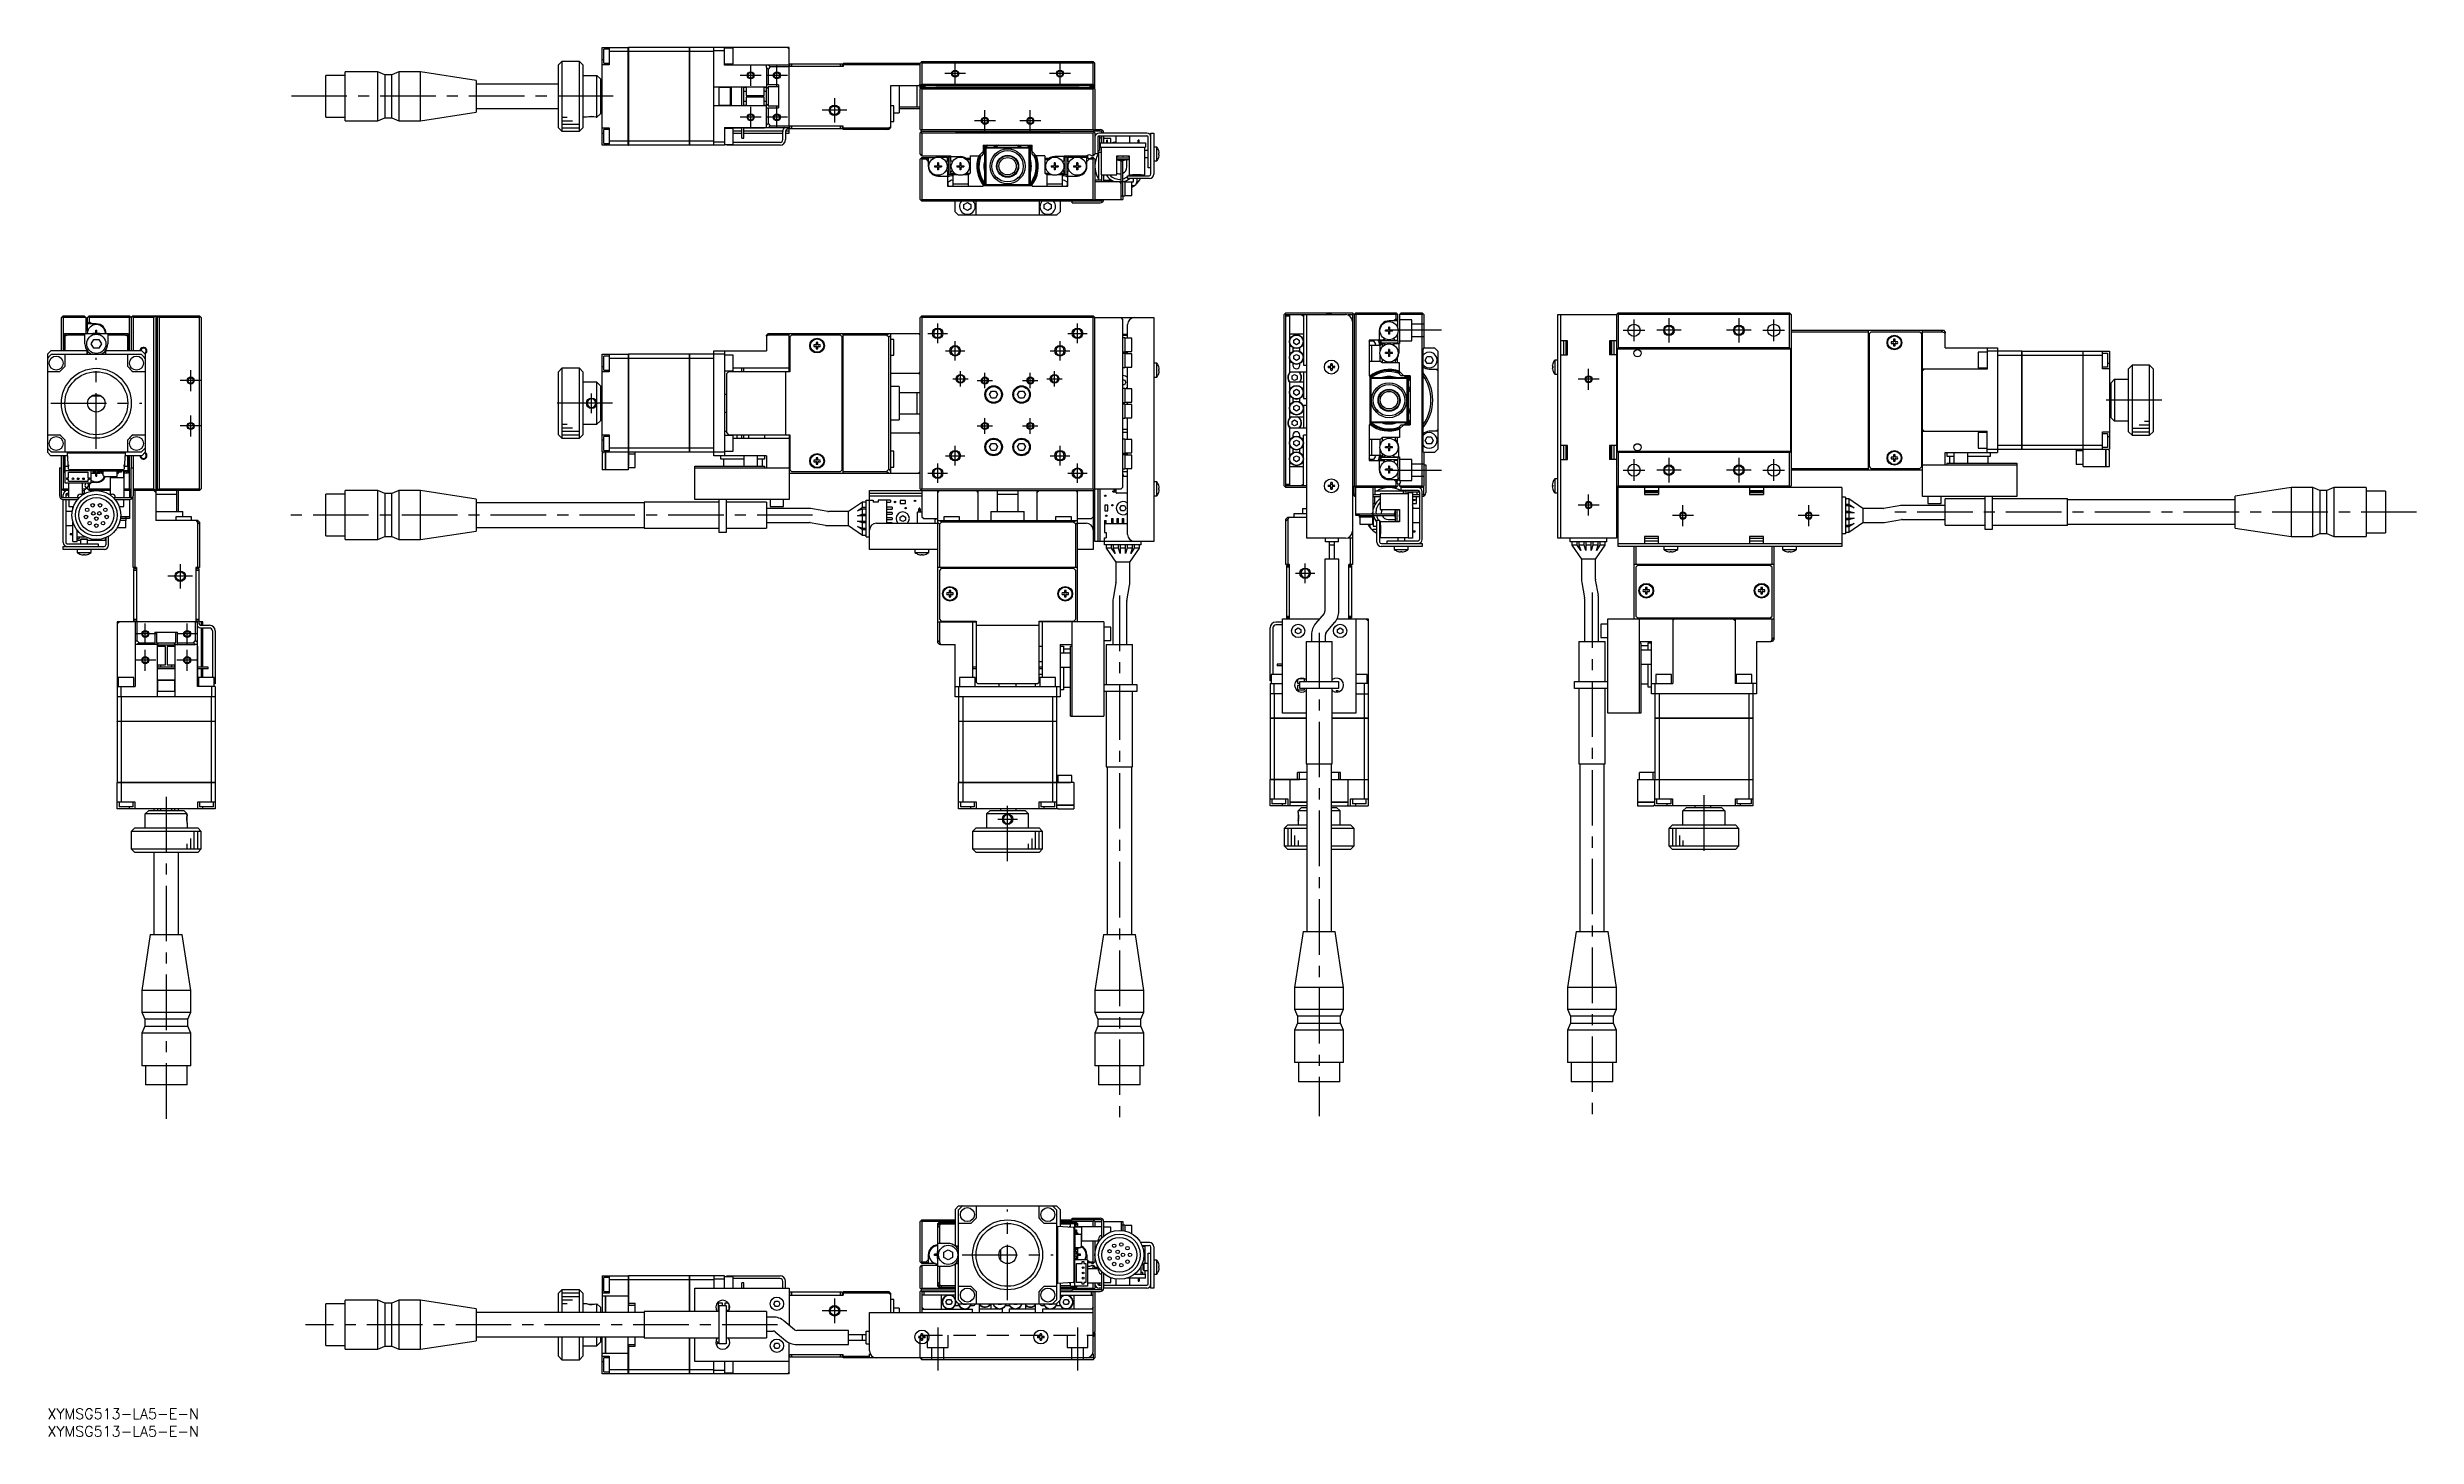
# Model space of a CAD drawing. Extents: x 0 to 678, y -8 to 389.
import ezdxf

# ---------------------------------------------------------------- set-up
doc = ezdxf.new("R2010")
doc.units = 0
doc.header["$LTSCALE"] = 0.5
doc.linetypes.add('CENTER', pattern=[50.8, 31.75, -6.35, 6.35, -6.35])
doc.linetypes.add('DASHED', pattern=[19.05, 12.7, -6.35])
for name, color, linetype in [('MSM_CENTER', 1, 'CENTER'), ('MSM_CONTINUOUS', 7, 'CONTINUOUS'), ('MSM_DASHED', 4, 'DASHED'), ('MSM_NARROW', 5, 'CONTINUOUS'), ('MSM_PART_NUMBER', 7, 'CONTINUOUS')]:
    doc.layers.add(name, color=color, linetype=linetype)
doc.styles.get("Standard").update_dxf_attribs({"font": 'txt.shx', "height": 1, "bigfont": 'bigfont.shx'})

# ---------------------------------------------------------------- blocks, each defined once
blk = doc.blocks.new('*U2')
at = {"layer": 'MSM_PART_NUMBER'}
blk.add_text('XYMSG513-LA5-E-N', height=3, dxfattribs=at).set_placement((0, -3))
blk = doc.blocks.new('*U3')
at = {"layer": 'MSM_PART_NUMBER'}
blk.add_text('XYMSG513-LA5-E-N', height=3, dxfattribs=at).set_placement((0, -8))

msp = doc.modelspace()

# ---------------------------------------------------------------- linework, layer by layer
at = {"layer": 'MSM_CENTER'}
for p, q in [((204.2, 381.43), (198.2, 381.43)), ((201.2, 378.43), (201.2, 384.43)), ((211.7, 381.43), (205.7, 381.43)), ((208.7, 378.43), (208.7, 384.43)), ((262.7, 381.93), (256.7, 381.93)), ((259.7, 378.93), (259.7, 384.93)), ((292.7, 381.93), (286.7, 381.93)), ((289.7, 378.93), (289.7, 384.93)), ((161.89, 375.43), (68.89, 375.43)), ((225.2, 374.93), (225.2, 367.93)), ((204.2, 369.43), (198.2, 369.43)), ((201.2, 366.43), (201.2, 372.43)), ((211.7, 369.43), (205.7, 369.43)), ((208.7, 366.43), (208.7, 372.43)), ((228.7, 371.43), (221.7, 371.43)), ((271.2, 368.43), (265.2, 368.43)), ((268.2, 365.43), (268.2, 371.43)), ((284.2, 368.43), (278.2, 368.43)), ((281.2, 365.43), (281.2, 371.43)), ((463.91, 311.99), (463.91, 304.99)), ((483.91, 311.99), (483.91, 304.99)), ((251.9, 307.62), (257.5, 307.62)), ((254.7, 304.82), (254.7, 310.42)), ((259.7, 299.82), (259.7, 305.42)), ((289.7, 299.82), (289.7, 305.42)), ((291.9, 307.62), (297.5, 307.62)), ((294.7, 304.82), (294.7, 310.42)), ((398.83, 308.49), (383.83, 308.49)), ((450.81, 308.49), (457.01, 308.49)), ((453.91, 305.39), (453.91, 311.59)), ((467.41, 308.49), (460.41, 308.49)), ((487.41, 308.49), (480.41, 308.49)), ((490.81, 308.49), (497.01, 308.49)), ((493.91, 305.39), (493.91, 311.59)), ((14, 274.62), (14, 300.62)), ((256.9, 302.62), (262.5, 302.62)), ((286.9, 302.62), (292.5, 302.62)), ((44, 294.12), (38, 294.12)), ((41, 291.12), (41, 297.12)), ((259.05, 294.62), (263.45, 294.62)), ((261.25, 292.42), (261.25, 296.82)), ((266, 294.12), (270.4, 294.12)), ((268.2, 291.92), (268.2, 296.32)), ((279, 294.12), (283.4, 294.12)), ((281.2, 291.92), (281.2, 296.32)), ((285.95, 294.62), (290.35, 294.62)), ((288.15, 292.42), (288.15, 296.82)), ((443.91, 294.49), (437.91, 294.49)), ((440.91, 291.49), (440.91, 297.49)), ((1, 287.62), (27, 287.62)), ((161.7, 287.62), (143.7, 287.62)), ((155.7, 284.82), (155.7, 290.42)), ((604.91, 288.49), (586.91, 288.49)), ((44, 281.12), (38, 281.12)), ((41, 278.12), (41, 284.12)), ((266, 281.12), (270.4, 281.12)), ((268.2, 278.92), (268.2, 283.32)), ((279, 281.12), (283.4, 281.12)), ((281.2, 278.92), (281.2, 283.32)), ((256.9, 272.62), (262.5, 272.62)), ((259.7, 269.82), (259.7, 275.42)), ((286.9, 272.62), (292.5, 272.62)), ((289.7, 269.82), (289.7, 275.42)), ((453.91, 265.39), (453.91, 271.59)), ((463.91, 271.99), (463.91, 264.99)), ((483.91, 271.99), (483.91, 264.99)), ((493.91, 265.39), (493.91, 271.59)), ((251.9, 267.62), (257.5, 267.62)), ((254.7, 264.82), (254.7, 270.42)), ((291.9, 267.62), (297.5, 267.62)), ((294.7, 264.82), (294.7, 270.42)), ((383.83, 268.49), (398.83, 268.49)), ((450.81, 268.49), (457.01, 268.49)), ((467.41, 268.49), (460.41, 268.49)), ((487.41, 268.49), (480.41, 268.49)), ((490.81, 268.49), (497.01, 268.49)), ((443.91, 258.49), (437.91, 258.49)), ((440.91, 255.49), (440.91, 261.49)), ((467.91, 252.49), (467.91, 258.49)), ((503.91, 252.49), (503.91, 258.49)), ((218.89, 255.62), (68.89, 255.62)), ((470.91, 255.49), (464.91, 255.49)), ((506.91, 255.49), (500.91, 255.49)), ((677.8, 256.49), (527.83, 256.49)), ((41.5, 238.12), (34.5, 238.12)), ((38, 241.62), (38, 234.62)), ((357.03, 238.99), (362.63, 238.99)), ((359.83, 236.19), (359.83, 241.79)), ((306.7, 232.62), (306.7, 82.62)), ((441.91, 233.49), (441.91, 83.49)), ((28, 218.62), (28, 224.62)), ((40, 218.62), (40, 224.62)), ((31, 221.62), (25, 221.62)), ((28, 211.12), (28, 217.12)), ((43, 221.62), (37, 221.62)), ((40, 211.12), (40, 217.12)), ((363.83, 221.91), (363.83, 83.68)), ((31, 214.12), (25, 214.12)), ((43, 214.12), (37, 214.12)), ((34, 174.99), (34, 82.62)), ((274.7, 156.62), (274.7, 174.62)), ((473.91, 175.49), (473.91, 157.49)), ((271.9, 168.62), (277.5, 168.62)), ((274.7, 31), (274.7, 57)), ((261.7, 44), (287.7, 44)), ((228.7, 28), (221.7, 28)), ((225.2, 31.5), (225.2, 24.5)), ((208.89, 24), (73.89, 24)), ((254.7, 23.26), (254.7, 10.95)), ((294.7, 23.26), (294.7, 10.95))]:
    msp.add_line(p, q, dxfattribs=at)
at = {"layer": 'MSM_CONTINUOUS'}
for p, q in [((158.7, 389.43), (166.2, 389.43)), ((158.7, 361.43), (158.7, 389.43)), ((159.2, 384.93), (159.2, 388.93)), ((160.7, 388.93), (159.2, 388.93)), ((160.7, 389.43), (160.7, 384.43)), ((166.2, 388.27), (160.7, 388.27)), ((166.2, 361.43), (166.2, 389.43)), ((166.2, 389.42), (166.21, 389.42)), ((166.2, 388.27), (166.21, 388.27)), ((183.7, 389.43), (166.21, 389.43)), ((166.21, 389.43), (166.21, 361.43)), ((183.7, 388.27), (166.21, 388.27)), ((183.7, 361.43), (183.7, 389.43)), ((183.7, 389.42), (183.71, 389.42)), ((183.7, 388.27), (183.71, 388.27)), ((183.71, 389.43), (183.71, 361.43)), ((212.2, 389.43), (183.71, 389.43)), ((190.7, 388.27), (183.71, 388.27)), ((190.7, 361.43), (190.7, 389.43)), ((193.7, 388.43), (190.7, 388.43)), ((193.7, 384.33), (193.7, 389.43)), ((196.2, 389.18), (193.7, 389.18)), ((196.2, 384.68), (196.2, 389.18)), ((211.7, 389.43), (212.2, 388.93)), ((212.2, 366.93), (212.2, 389.43)), ((79.7, 369.48), (79.7, 381.38)), ((85.2, 381.38), (79.7, 381.38)), ((85.2, 368.43), (85.2, 382.43)), ((94.5, 382.43), (85.2, 382.43)), ((94.5, 368.43), (94.5, 382.43)), ((96.5, 381.58), (94.5, 382.43)), ((96.5, 381.58), (96.5, 369.28)), ((98.5, 381.58), (96.5, 381.58)), ((100.5, 382.43), (98.5, 381.58)), ((98.5, 369.28), (98.5, 381.58)), ((100.5, 382.43), (100.5, 368.43)), ((106.7, 382.43), (100.5, 382.43)), ((106.7, 368.43), (106.7, 382.43)), ((122.7, 380), (106.7, 382.43)), ((122.7, 380), (122.7, 370.86)), ((147.2, 385.43), (146.2, 384.43)), ((146.2, 366.43), (146.2, 384.43)), ((147.2, 385.43), (147.2, 365.43)), ((152.2, 385.43), (147.2, 385.43)), ((152.2, 365.43), (152.2, 385.43)), ((153.2, 384.43), (152.2, 385.43)), ((153.2, 384.43), (153.2, 366.43)), ((153.2, 381.43), (157.2, 381.43)), ((157.2, 369.43), (157.2, 381.43)), ((158.2, 380.43), (157.2, 381.43)), ((158.2, 380.43), (158.2, 370.43)), ((158.7, 385.93), (159.2, 385.93)), ((160.7, 384.43), (158.7, 384.43)), ((159.2, 384.93), (160.7, 384.93)), ((193.7, 384.68), (196.2, 384.68)), ((212.2, 384.33), (193.7, 384.33)), ((205.7, 383.72), (205.7, 384.33)), ((206.2, 383.22), (205.7, 383.72)), ((205.7, 383.72), (205.7, 377.92)), ((206.81, 383.83), (206.2, 383.22)), ((206.2, 383.22), (206.2, 378.68)), ((206.31, 384.33), (206.81, 383.83)), ((212.2, 383.83), (206.81, 383.83)), ((227.7, 383.93), (212.2, 383.93)), ((212.4, 383.93), (212.4, 384.73)), ((212.4, 384.73), (227.4, 384.73)), ((212.9, 384.73), (212.9, 383.93)), ((226.9, 383.93), (226.9, 384.73)), ((227.4, 384.73), (227.4, 383.93)), ((227.7, 384.93), (227.7, 383.93)), ((227.7, 384.93), (249.7, 384.93)), ((249.7, 384.43), (227.7, 384.43)), ((250.2, 385.43), (249.7, 384.93)), ((249.7, 377.73), (249.7, 384.93)), ((249.95, 385.18), (250.2, 384.93)), ((250.2, 385.43), (299.2, 385.43)), ((299.2, 384.93), (250.2, 384.93)), ((250.2, 384.93), (250.2, 378.93)), ((299.7, 384.93), (299.2, 385.43)), ((299.2, 384.93), (299.45, 385.18)), ((299.2, 378.93), (299.2, 384.93)), ((299.7, 377.73), (299.7, 384.93)), ((146.2, 378.93), (122.7, 378.93)), ((158.7, 378.93), (158.2, 378.93)), ((158.7, 377.93), (158.2, 377.93)), ((158.2, 376.93), (158.7, 376.93)), ((158.7, 373.93), (158.2, 373.93)), ((158.2, 372.93), (158.7, 372.93)), ((205.7, 378.03), (190.7, 378.03)), ((190.7, 372.83), (205.7, 372.83)), ((192.2, 372.83), (192.2, 378.03)), ((195.4, 377.93), (192.2, 377.93)), ((192.2, 372.93), (195.4, 372.93)), ((195.4, 372.83), (195.4, 378.03)), ((195.6, 378.03), (195.6, 372.83)), ((198.7, 372.83), (198.7, 378.03)), ((199.2, 372.83), (199.2, 378.03)), ((199.9, 377.93), (199.2, 377.93)), ((199.2, 376.93), (199.9, 376.93)), ((199.9, 373.93), (199.2, 373.93)), ((199.2, 372.93), (199.9, 372.93)), ((199.9, 378.03), (199.9, 375.68)), ((199.9, 375.68), (205.1, 375.68)), ((199.9, 375.18), (199.9, 372.83)), ((205.1, 375.18), (199.9, 375.18)), ((205.1, 375.68), (205.1, 378.03)), ((205.6, 377.93), (205.1, 377.93)), ((205.1, 376.93), (205.6, 376.93)), ((205.1, 372.83), (205.1, 375.18)), ((205.6, 373.93), (205.1, 373.93)), ((205.1, 372.93), (205.6, 372.93)), ((205.2, 377.93), (205.2, 378.03)), ((205.2, 372.83), (205.2, 372.93)), ((205.6, 378.03), (205.6, 372.83)), ((209.2, 378.68), (205.7, 378.68)), ((206.2, 377.71), (205.7, 377.92)), ((205.7, 372.94), (206.2, 373.15)), ((205.7, 367.14), (205.7, 372.94)), ((206.2, 378.18), (206.2, 372.68)), ((209.2, 378.18), (206.2, 378.18)), ((209.2, 378.68), (209.2, 372.18)), ((299.7, 378.43), (241.2, 378.43)), ((241.2, 378.43), (241.2, 366.43)), ((243.7, 378.43), (243.7, 370.68)), ((248.7, 378.43), (248.7, 372.43)), ((249.7, 378.93), (249.2, 378.43)), ((250.2, 378.93), (249.7, 378.43)), ((249.7, 378.23), (251.1, 378.23)), ((250.2, 377.93), (249.7, 377.43)), ((249.8, 377.63), (249.7, 377.73)), ((249.7, 365.93), (249.7, 377.43)), ((249.8, 377.53), (249.8, 377.73)), ((250.2, 377.43), (249.95, 377.68)), ((250.8, 378.03), (250.1, 378.03)), ((250.2, 378.93), (299.2, 378.93)), ((250.2, 377.93), (299.2, 377.93)), ((250.2, 377.43), (250.2, 365.93)), ((299.2, 377.43), (250.2, 377.43)), ((251.1, 377.93), (251.1, 378.23)), ((254.2, 378.04), (254.2, 377.93)), ((254.2, 378.04), (295.2, 378.04)), ((295.2, 378.04), (295.2, 377.93)), ((299.7, 378.23), (298.3, 378.23)), ((298.3, 377.93), (298.3, 378.23)), ((299.3, 378.03), (298.6, 378.03)), ((299.7, 378.43), (299.2, 378.93)), ((299.7, 377.43), (299.2, 377.93)), ((299.45, 377.68), (299.2, 377.43)), ((299.2, 365.93), (299.2, 377.43)), ((299.7, 377.73), (299.6, 377.63)), ((299.6, 377.73), (299.6, 377.53)), ((299.7, 377.43), (299.7, 365.93)), ((79.7, 369.48), (85.2, 369.48)), ((85.2, 368.43), (94.5, 368.43)), ((94.5, 368.43), (96.5, 369.28)), ((96.5, 369.28), (98.5, 369.28)), ((98.5, 369.28), (100.5, 368.43)), ((100.5, 368.43), (106.7, 368.43)), ((106.7, 368.43), (122.7, 370.86)), ((122.7, 371.93), (146.2, 371.93)), ((146.2, 366.43), (147.2, 365.43)), ((152.2, 365.43), (153.2, 366.43)), ((154.2, 369.43), (153.2, 369.43)), ((154.45, 369.43), (154.45, 369.43)), ((157.2, 369.43), (158.2, 370.43)), ((158.2, 371.93), (158.7, 371.93)), ((158.7, 366.43), (160.7, 366.43)), ((160.7, 366.43), (160.7, 361.43)), ((193.7, 366.53), (193.7, 361.43)), ((193.7, 366.53), (212.2, 366.53)), ((193.7, 366.43), (198.7, 366.43)), ((196.2, 366.18), (193.7, 366.18)), ((196.2, 361.68), (196.2, 366.18)), ((198.7, 363.43), (198.7, 366.53)), ((199.2, 363.43), (199.2, 366.53)), ((199.2, 366.43), (205.2, 366.43)), ((205.2, 366.43), (205.2, 366.53)), ((205.7, 372.18), (209.2, 372.18)), ((205.7, 367.14), (206.2, 367.64)), ((205.7, 366.53), (205.7, 367.14)), ((206.2, 372.68), (209.2, 372.68)), ((206.2, 372.18), (206.2, 367.64)), ((206.2, 367.64), (206.81, 367.03)), ((206.81, 367.03), (206.31, 366.53)), ((206.81, 367.03), (212.2, 367.03)), ((227.4, 366.13), (212, 366.13)), ((212.2, 366.93), (212.2, 366.53)), ((227.7, 366.93), (212.2, 366.93)), ((212.2, 364.93), (212.2, 366.13)), ((212.4, 366.13), (212.4, 366.93)), ((212.9, 366.93), (212.9, 366.13)), ((226.9, 366.13), (226.9, 366.93)), ((227.4, 366.93), (227.4, 366.13)), ((227.7, 365.93), (227.7, 366.93)), ((227.7, 366.43), (240.59, 366.43)), ((240.09, 365.93), (240.59, 366.43)), ((240.59, 366.43), (241.2, 366.73)), ((241.2, 366.43), (240.7, 365.93)), ((242.2, 372.68), (241.2, 372.68)), ((241.2, 368.18), (242.2, 368.18)), ((242.2, 368.18), (242.2, 372.68)), ((242.2, 370.68), (243.7, 370.68)), ((243.7, 372.43), (249.7, 372.43)), ((243.7, 371.93), (249.7, 371.93)), ((147.2, 365.43), (152.2, 365.43)), ((158.7, 364.93), (159.2, 364.93)), ((166.2, 361.43), (158.7, 361.43)), ((159.2, 361.93), (159.2, 365.93)), ((160.7, 365.93), (159.2, 365.93)), ((159.2, 361.93), (160.7, 361.93)), ((166.2, 362.58), (160.7, 362.58)), ((166.2, 362.59), (166.21, 362.59)), ((166.2, 361.44), (166.21, 361.44)), ((183.7, 362.58), (166.21, 362.58)), ((183.7, 361.43), (166.21, 361.43)), ((183.7, 362.59), (183.71, 362.59)), ((183.7, 361.44), (183.71, 361.44)), ((190.7, 362.58), (183.71, 362.58)), ((193.7, 361.43), (183.71, 361.43)), ((190.7, 362.43), (193.7, 362.43)), ((193.7, 361.68), (196.2, 361.68)), ((194.4, 361.43), (194.4, 361.68)), ((209.6, 361.43), (194.4, 361.43)), ((194.9, 361.68), (194.9, 361.43)), ((198.7, 365.43), (196.2, 365.43)), ((196.2, 364.93), (198.7, 364.93)), ((209.6, 362.23), (196.2, 362.23)), ((198.7, 363.43), (199.2, 363.43)), ((210.4, 365.43), (199.2, 365.43)), ((199.2, 364.93), (210.4, 364.93)), ((210.4, 363.03), (210.4, 365.33)), ((211.2, 365.33), (211.2, 363.03)), ((211.2, 364.93), (212.2, 364.93)), ((212.2, 365.43), (211.21, 365.43)), ((240.7, 365.93), (227.7, 365.93)), ((249.7, 365.93), (250.2, 365.43)), ((249.7, 364.93), (250.2, 365.43)), ((249.7, 358.93), (249.7, 364.93)), ((249.95, 365.68), (250.2, 365.93)), ((250.2, 364.93), (249.95, 365.18)), ((250.2, 365.93), (299.2, 365.93)), ((250.2, 365.43), (299.2, 365.43)), ((250.2, 364.93), (250.2, 358.43)), ((299.2, 364.93), (250.2, 364.93)), ((259.7, 365.43), (260.05, 365.08)), ((260.05, 365.08), (289.35, 365.08)), ((266.49, 358.43), (267.7, 359.64)), ((267.7, 361.43), (281.7, 361.43)), ((267.7, 361.43), (267.7, 358.93)), ((268.2, 360.13), (269, 360.93)), ((268.2, 350.73), (268.2, 360.13)), ((268.5, 360.43), (268.5, 350.43)), ((280.7, 360.63), (268.7, 360.63)), ((269, 360.93), (280.4, 360.93)), ((280.4, 360.93), (280.7, 360.63)), ((280.9, 360.43), (280.7, 360.63)), ((280.9, 350.43), (280.9, 360.43)), ((280.9, 360.43), (281.2, 360.13)), ((281.2, 360.13), (281.2, 350.73)), ((281.7, 358.93), (281.7, 361.43)), ((281.7, 359.64), (282.91, 358.43)), ((289.35, 365.08), (289.7, 365.43)), ((299.2, 365.93), (299.45, 365.68)), ((299.2, 365.43), (299.7, 365.93)), ((301.5, 365.43), (299.2, 365.43)), ((299.2, 365.43), (299.7, 364.93)), ((299.45, 365.18), (299.2, 364.93)), ((299.2, 358.43), (299.2, 364.93)), ((299.7, 365.93), (301.2, 365.93)), ((299.7, 364.93), (299.7, 358.93)), ((300.5, 363.73), (300.5, 358.93)), ((300.5, 359.93), (301, 359.93)), ((300.5, 359.43), (301.45, 359.43)), ((301, 363.93), (300.55, 363.93)), ((300.7, 359.43), (300.7, 351.43)), ((314.5, 364.93), (300.9, 364.93)), ((300.9, 364.13), (314.5, 364.13)), ((301, 363.93), (301, 359.93)), ((301.7, 363.43), (301, 363.43)), ((301.2, 362.13), (314.2, 362.13)), ((301.2, 362.13), (301.2, 360.93)), ((301.2, 360.93), (314.2, 360.93)), ((301.45, 360.93), (301.45, 352.93)), ((301.7, 364.93), (301.7, 365.23)), ((301.7, 362.13), (301.7, 364.13)), ((302.2, 362.13), (302.2, 364.13)), ((304.2, 363.33), (302.2, 363.33)), ((303.33, 362.93), (303.08, 362.93)), ((303.08, 362.13), (303.08, 362.93)), ((303.33, 362.13), (303.33, 362.93)), ((304.2, 362.13), (304.2, 363.33)), ((305.7, 364.13), (305.7, 362.13)), ((309.7, 362.13), (309.7, 364.13)), ((312.33, 362.93), (312.08, 362.93)), ((312.08, 362.13), (312.08, 362.93)), ((312.33, 362.13), (312.33, 362.93)), ((313.95, 352.93), (313.95, 360.93)), ((314.9, 359.93), (313.95, 359.93)), ((314.2, 362.13), (314.2, 360.93)), ((314.9, 354.93), (314.9, 363.73)), ((315.7, 353.23), (315.7, 364.93)), ((315.7, 364.93), (316.5, 364.93)), ((316.5, 364.93), (316.5, 353.13)), ((317.4, 360.93), (316.5, 360.93)), ((317.4, 356.93), (317.4, 360.93)), ((317.96, 359.86), (317.96, 359.88)), ((250.2, 358.43), (249.7, 358.93)), ((250.2, 357.93), (249.7, 357.43)), ((249.7, 345.93), (249.7, 357.43)), ((250.2, 357.43), (249.95, 357.68)), ((250.2, 358.43), (258.5, 358.43)), ((250.2, 357.93), (254.09, 357.93)), ((250.2, 357.43), (250.2, 345.93)), ((251.4, 357.43), (250.2, 357.43)), ((252, 357.85), (251.4, 357.43)), ((251.4, 357.43), (252, 356.83)), ((252, 357.93), (252, 355.43)), ((253.8, 355.57), (253.8, 355.28)), ((253.8, 355.57), (254.6, 355.57)), ((253.8, 355.28), (254.6, 355.28)), ((254.33, 355.57), (254.33, 355.28)), ((254.95, 356.43), (254.66, 356.43)), ((254.66, 356.43), (254.66, 355.63)), ((254.66, 355.9), (254.95, 355.9)), ((254.66, 355.22), (254.66, 354.43)), ((254.66, 354.96), (254.95, 354.96)), ((254.95, 354.43), (254.66, 354.43)), ((254.7, 358.03), (254.7, 358.43)), ((254.8, 352.63), (257.5, 352.63)), ((254.95, 356.43), (254.95, 355.63)), ((254.95, 355.22), (254.95, 354.43)), ((255.01, 355.57), (255.8, 355.57)), ((255.01, 355.28), (255.8, 355.28)), ((255.27, 355.28), (255.27, 355.57)), ((257.5, 357.93), (255.52, 357.93)), ((255.8, 355.57), (255.8, 355.28)), ((257.21, 356.8), (257.5, 356.97)), ((257.5, 353.88), (257.21, 354.05)), ((257.5, 356.97), (257.5, 357.93)), ((257.5, 353.88), (257.5, 349.73)), ((258.3, 358.04), (257.7, 358.04)), ((257.7, 358.04), (257.7, 353.04)), ((257.7, 353.04), (258.3, 353.04)), ((258.3, 353.04), (258.3, 358.04)), ((258.5, 356.97), (258.5, 358.43)), ((258.5, 358.23), (261.2, 358.23)), ((258.79, 356.8), (258.5, 356.97)), ((258.5, 353.88), (258.79, 354.05)), ((258.5, 353.43), (258.5, 353.88)), ((258.5, 353.43), (259.54, 353.43)), ((259, 352.93), (258.5, 353.43)), ((260.49, 352.93), (259, 352.93)), ((259, 352.93), (259, 349.73)), ((260.2, 355.57), (260.2, 355.28)), ((260.2, 355.57), (261, 355.57)), ((260.2, 355.28), (261, 355.28)), ((260.73, 355.57), (260.73, 355.28)), ((261.35, 356.43), (261.06, 356.43)), ((261.06, 356.43), (261.06, 355.63)), ((261.06, 355.9), (261.35, 355.9)), ((261.06, 355.22), (261.06, 354.43)), ((261.06, 354.96), (261.35, 354.96)), ((261.35, 354.43), (261.06, 354.43)), ((261.35, 356.43), (261.35, 355.63)), ((261.35, 355.22), (261.35, 354.43)), ((261.41, 355.57), (262.2, 355.57)), ((261.41, 355.28), (262.2, 355.28)), ((261.67, 355.28), (261.67, 355.57)), ((263.5, 352.93), (261.92, 352.93)), ((262.2, 355.57), (262.2, 355.28)), ((262.8, 357.73), (264, 357.73)), ((262.86, 353.43), (264, 353.43)), ((264, 357.23), (263.35, 357.23)), ((264, 353.43), (263.5, 352.93)), ((263.5, 349.73), (263.5, 352.93)), ((264, 358.43), (267.2, 358.43)), ((264, 358.43), (264, 353.43)), ((267.7, 358.93), (267.2, 358.43)), ((282.2, 358.43), (281.7, 358.93)), ((285.4, 358.43), (282.2, 358.43)), ((285.4, 358.43), (285.4, 353.43)), ((285.4, 357.73), (286.6, 357.73)), ((286.06, 357.23), (285.4, 357.23)), ((285.4, 353.43), (286.54, 353.43)), ((285.9, 352.93), (285.4, 353.43)), ((287.49, 352.93), (285.9, 352.93)), ((285.9, 352.93), (285.9, 349.73)), ((287.2, 355.57), (288, 355.57)), ((287.2, 355.57), (287.2, 355.28)), ((287.2, 355.28), (288, 355.28)), ((287.73, 355.57), (287.73, 355.28)), ((288.06, 356.43), (288.06, 355.63)), ((288.35, 356.43), (288.06, 356.43)), ((288.06, 355.9), (288.35, 355.9)), ((288.06, 355.22), (288.06, 354.43)), ((288.06, 354.96), (288.35, 354.96)), ((288.35, 354.43), (288.06, 354.43)), ((290.9, 358.23), (288.2, 358.23)), ((288.35, 356.43), (288.35, 355.63)), ((288.35, 355.22), (288.35, 354.43)), ((288.41, 355.57), (289.2, 355.57)), ((288.41, 355.28), (289.2, 355.28)), ((288.67, 355.28), (288.67, 355.57)), ((290.4, 352.93), (288.92, 352.93)), ((289.2, 355.57), (289.2, 355.28)), ((289.86, 353.43), (290.9, 353.43)), ((290.9, 353.43), (290.4, 352.93)), ((290.4, 349.73), (290.4, 352.93)), ((290.9, 356.97), (290.61, 356.8)), ((290.61, 354.05), (290.9, 353.88)), ((290.9, 358.43), (297.44, 358.43)), ((290.9, 356.97), (290.9, 358.43)), ((290.9, 353.43), (290.9, 353.88)), ((291.7, 358.04), (291.1, 358.04)), ((291.1, 358.04), (291.1, 353.04)), ((291.1, 353.04), (291.7, 353.04)), ((291.7, 353.04), (291.7, 358.04)), ((291.9, 357.93), (291.9, 356.97)), ((293.89, 357.93), (291.9, 357.93)), ((291.9, 356.97), (292.19, 356.8)), ((292.19, 354.05), (291.9, 353.88)), ((291.9, 349.73), (291.9, 353.88)), ((291.9, 352.63), (294.6, 352.63)), ((293.6, 355.57), (294.4, 355.57)), ((293.6, 355.57), (293.6, 355.28)), ((293.6, 355.28), (294.4, 355.28)), ((294.13, 355.57), (294.13, 355.28)), ((294.46, 356.43), (294.46, 355.63)), ((294.75, 356.43), (294.46, 356.43)), ((294.46, 355.9), (294.75, 355.9)), ((294.46, 355.22), (294.46, 354.43)), ((294.46, 354.96), (294.75, 354.96)), ((294.75, 354.43), (294.46, 354.43)), ((294.7, 358.03), (294.7, 358.43)), ((294.75, 356.43), (294.75, 355.63)), ((294.75, 355.22), (294.75, 354.43)), ((294.81, 355.57), (295.6, 355.57)), ((294.81, 355.28), (295.6, 355.28)), ((294.9, 358.43), (294.9, 358.01)), ((295.07, 355.28), (295.07, 355.57)), ((297.44, 357.93), (295.32, 357.93)), ((295.6, 355.57), (295.6, 355.28)), ((297.1, 358.43), (297.1, 357.93)), ((297.4, 355.43), (297.4, 357.93)), ((298, 357.43), (297.4, 357.85)), ((297.4, 356.83), (298, 357.43)), ((297.6, 358.54), (297.6, 357.81)), ((299.2, 357.43), (298, 357.43)), ((298.76, 358.43), (299.2, 358.43)), ((298.76, 357.93), (299.2, 357.93)), ((299.7, 358.93), (299.2, 358.43)), ((299.2, 357.93), (299.7, 357.43)), ((299.45, 357.68), (299.2, 357.43)), ((299.2, 345.93), (299.2, 357.43)), ((300.5, 358.93), (299.7, 358.93)), ((299.7, 357.43), (299.7, 345.93)), ((301.45, 352.93), (305.95, 352.93)), ((301.7, 350.93), (301.7, 352.93)), ((302.2, 350.93), (302.2, 352.93)), ((305.95, 358.43), (309.45, 358.43)), ((305.95, 352.93), (305.95, 358.43)), ((309.45, 357.73), (305.95, 357.73)), ((309.45, 357.23), (305.95, 357.23)), ((306.83, 357.08), (307.7, 357.08)), ((307.2, 345.93), (307.2, 356.93)), ((307.2, 356.93), (307.7, 356.93)), ((307.7, 346.93), (307.7, 356.93)), ((308.83, 355.22), (308.83, 357.23)), ((309, 351.93), (309, 352.73)), ((309, 352.73), (315.2, 352.73)), ((309.45, 358.43), (309.45, 352.93)), ((309.45, 352.93), (310.45, 352.93)), ((310.45, 352.93), (310.45, 353.03)), ((310.45, 353.03), (312.95, 353.03)), ((310.7, 352.73), (310.7, 353.03)), ((311.25, 353.03), (311.25, 352.93)), ((311.25, 352.93), (312.15, 352.93)), ((311.63, 353.03), (311.63, 352.93)), ((311.7, 352.93), (311.7, 352.73)), ((311.78, 353.03), (311.78, 352.93)), ((312.15, 353.03), (312.15, 352.93)), ((312.95, 352.93), (312.95, 353.03)), ((312.95, 352.93), (313.95, 352.93)), ((313.95, 357.93), (314.9, 357.93)), ((315.7, 354.93), (314.9, 354.93)), ((316.5, 356.93), (317.4, 356.93)), ((317.96, 359.13), (318.09, 359.13)), ((317.96, 358.73), (317.96, 359.13)), ((318.09, 358.73), (317.96, 358.73)), ((317.96, 357.98), (317.96, 358)), ((249.7, 345.93), (250.2, 345.43)), ((249.95, 345.68), (250.2, 345.93)), ((250.2, 345.93), (299.2, 345.93)), ((257.5, 349.73), (267.7, 349.73)), ((257.7, 351.01), (258.7, 351.58)), ((257.7, 349.85), (257.7, 351.01)), ((257.91, 349.73), (257.7, 349.85)), ((258.7, 351.58), (259, 351.41)), ((259, 350.43), (263.5, 350.43)), ((267.7, 349.73), (267.7, 349.93)), ((267.7, 349.93), (281.7, 349.93)), ((269, 349.93), (268.2, 350.73)), ((268.7, 350.23), (280.7, 350.23)), ((271.54, 352.23), (271.73, 352.23)), ((271.95, 352), (271.73, 352.23)), ((271.95, 352), (271.78, 352)), ((271.95, 351.87), (271.95, 352)), ((271.95, 351.87), (271.95, 351.87)), ((277.68, 352.23), (277.45, 352)), ((277.62, 352), (277.45, 352)), ((277.45, 352), (277.45, 351.87)), ((277.45, 351.87), (277.45, 351.87)), ((277.68, 352.23), (277.86, 352.23)), ((280.7, 350.23), (280.4, 349.93)), ((280.7, 350.23), (280.9, 350.43)), ((281.2, 350.73), (280.9, 350.43)), ((281.7, 349.93), (281.7, 349.73)), ((281.7, 349.73), (291.9, 349.73)), ((285.9, 350.43), (290.4, 350.43)), ((290.4, 351.41), (290.7, 351.58)), ((290.7, 351.58), (291.7, 351.01)), ((291.7, 349.85), (291.49, 349.73)), ((291.7, 351.01), (291.7, 349.85)), ((299.2, 345.93), (299.45, 345.68)), ((299.7, 345.93), (299.2, 345.43)), ((301.7, 351.43), (299.7, 351.43)), ((308.2, 350.93), (299.7, 350.93)), ((299.7, 345.93), (307.7, 345.93)), ((301.7, 345.63), (301.7, 345.93)), ((304.2, 351.33), (302.2, 351.33)), ((304.2, 350.93), (304.2, 351.33)), ((306.7, 350.93), (307.2, 350.43)), ((307.2, 346.93), (308.2, 346.93)), ((307.7, 346.93), (307.7, 345.93)), ((308.2, 350.93), (310.7, 350.93)), ((308.2, 350.93), (308.2, 346.93)), ((310.2, 350.83), (308.2, 350.83)), ((308.2, 347.03), (310.2, 347.03)), ((315.3, 351.93), (309, 351.93)), ((310.2, 347.03), (310.2, 350.83)), ((310.2, 349.93), (310.7, 349.93)), ((310.7, 350.93), (310.7, 351.93)), ((311.7, 351.93), (311.7, 350.93)), ((299.2, 345.43), (250.2, 345.43)), ((259.7, 342.43), (259.7, 345.43)), ((259.7, 342.43), (260.7, 341.43)), ((265.7, 341.43), (260.7, 341.43)), ((262.2, 344.51), (263.2, 345.08)), ((262.2, 343.35), (262.2, 344.51)), ((263.2, 342.77), (262.2, 343.35)), ((263.2, 345.08), (264.2, 344.51)), ((264.2, 343.35), (263.2, 342.77)), ((264.2, 344.51), (264.2, 343.35)), ((265.7, 341.43), (265.7, 345.43)), ((283.7, 341.43), (265.7, 341.43)), ((283.7, 345.43), (283.7, 341.43)), ((288.7, 341.43), (283.7, 341.43)), ((285.2, 344.51), (286.2, 345.08)), ((285.2, 343.35), (285.2, 344.51)), ((286.2, 342.77), (285.2, 343.35)), ((286.2, 345.08), (287.2, 344.51)), ((287.2, 343.35), (286.2, 342.77)), ((287.2, 344.51), (287.2, 343.35)), ((288.7, 341.43), (289.7, 342.43)), ((289.7, 345.43), (289.7, 342.43)), ((293.2, 344.93), (293.2, 345.43)), ((293.2, 344.93), (301.2, 344.93)), ((301.5, 345.43), (299.2, 345.43)), ((4, 312.12), (4.5, 312.62)), ((4, 302.62), (4, 312.12)), ((4.25, 312.37), (4.5, 312.12)), ((4.5, 312.62), (10.5, 312.62)), ((11, 312.12), (4.5, 312.12)), ((4.5, 312.12), (4.5, 302.62)), ((10.5, 312.62), (11, 312.12)), ((11, 312.12), (11, 307.62)), ((11.5, 312.12), (12, 312.62)), ((11.5, 308.23), (11.5, 312.12)), ((11.75, 312.37), (12, 312.12)), ((12, 312.62), (23.5, 312.62)), ((12, 312.12), (12, 310.92)), ((23.5, 312.12), (12, 312.12)), ((24, 312.12), (23.5, 312.62)), ((23.5, 312.12), (23.75, 312.37)), ((23.5, 302.62), (23.5, 312.12)), ((24.5, 312.62), (24, 312.12)), ((24, 312.12), (24, 302.62)), ((24.5, 312.12), (24.25, 312.37)), ((24.5, 312.62), (31.7, 312.62)), ((24.5, 312.12), (24.5, 302.62)), ((30.5, 312.12), (24.5, 312.12)), ((31, 312.62), (30.5, 312.12)), ((30.5, 263.12), (30.5, 312.12)), ((31, 312.62), (31, 254.12)), ((31.2, 312.62), (31.2, 311.22)), ((31.4, 312.22), (31.4, 311.52)), ((32, 312.62), (31.5, 312.12)), ((31.5, 263.12), (31.5, 312.12)), ((31.7, 312.62), (31.8, 312.52)), ((31.7, 312.52), (31.9, 312.52)), ((31.75, 312.37), (32, 312.12)), ((32, 312.62), (43.5, 312.62)), ((32, 312.12), (32, 263.12)), ((43.5, 312.12), (32, 312.12)), ((44, 312.12), (43.5, 312.62)), ((43.5, 312.12), (43.75, 312.37)), ((43.5, 263.12), (43.5, 312.12)), ((44, 312.12), (44, 263.12)), ((249.7, 312.12), (250.2, 312.62)), ((249.7, 263.12), (249.7, 312.12)), ((250.2, 312.12), (249.95, 312.37)), ((250.2, 312.62), (299.2, 312.62)), ((250.2, 312.12), (250.2, 263.12)), ((299.2, 312.12), (250.2, 312.12)), ((299.2, 312.62), (299.7, 312.12)), ((299.45, 312.37), (299.2, 312.12)), ((299.2, 263.12), (299.2, 312.12)), ((299.7, 312.12), (316.5, 312.12)), ((299.7, 248.12), (299.7, 312.12)), ((307.7, 311.62), (307.2, 312.12)), ((316.5, 312.12), (316.5, 248.12)), ((354.33, 313.49), (353.83, 312.99)), ((353.83, 263.99), (353.83, 312.99)), ((354.08, 313.24), (354.33, 312.99)), ((354.33, 313.49), (365.83, 313.49)), ((354.33, 263.99), (354.33, 312.99)), ((354.33, 312.99), (371.33, 312.99)), ((355.33, 312.49), (354.33, 312.49)), ((355.33, 312.99), (355.33, 296.32)), ((358.83, 312.99), (359.33, 312.49)), ((359.33, 312.99), (359.33, 298.49)), ((360.33, 248.99), (360.33, 312.99)), ((366.33, 312.99), (365.83, 313.49)), ((365.83, 312.99), (366.08, 313.24)), ((365.93, 313.39), (366.13, 313.39)), ((366.03, 313.39), (366.13, 313.49)), ((366.13, 313.49), (373.33, 313.49)), ((366.43, 312.99), (366.43, 313.09)), ((366.63, 313.49), (366.63, 312.99)), ((367.33, 312.99), (366.83, 313.49)), ((366.83, 312.99), (366.83, 313.49)), ((372.13, 312.99), (373.33, 312.99)), ((373.83, 312.99), (373.33, 313.49)), ((373.58, 313.24), (373.33, 312.99)), ((373.33, 312.99), (373.33, 241.49)), ((373.83, 312.99), (374.33, 313.49)), ((373.83, 312.99), (373.83, 263.99)), ((374.08, 313.24), (374.33, 312.99)), ((374.33, 313.49), (385.83, 313.49)), ((374.33, 312.99), (374.33, 263.99)), ((385.83, 312.99), (374.33, 312.99)), ((385.83, 311.79), (385.23, 311.19)), ((386.33, 312.99), (385.83, 313.49)), ((385.83, 312.99), (386.08, 313.24)), ((385.83, 311.79), (385.83, 312.99)), ((386.25, 311.19), (385.83, 311.79)), ((386.33, 309.11), (386.33, 312.99)), ((386.83, 312.99), (387.33, 313.49)), ((386.83, 312.99), (386.83, 304.69)), ((393.33, 312.99), (386.83, 312.99)), ((387.33, 313.49), (393.33, 313.49)), ((393.33, 313.49), (393.83, 312.99)), ((393.33, 312.99), (393.58, 313.24)), ((393.33, 263.99), (393.33, 312.99)), ((393.83, 312.99), (393.83, 303.49)), ((432.11, 248.99), (432.11, 312.99)), ((432.11, 312.99), (448.91, 312.99)), ((432.91, 312.99), (432.91, 248.99)), ((448.91, 312.99), (449.41, 313.49)), ((448.91, 312.99), (448.91, 248.99)), ((449.16, 313.24), (449.41, 312.99)), ((449.41, 313.49), (498.41, 313.49)), ((449.41, 312.99), (449.41, 303.49)), ((498.41, 312.99), (449.41, 312.99)), ((498.91, 312.99), (498.41, 313.49)), ((498.41, 312.99), (498.66, 313.24)), ((498.41, 303.49), (498.41, 312.99)), ((498.91, 312.99), (498.91, 263.99)), ((5, 307.62), (4.5, 307.12)), ((4.7, 307.12), (5.1, 307.12)), ((4.7, 302.62), (4.7, 307.12)), ((5.1, 306.62), (4.7, 306.62)), ((5, 307.62), (23, 307.62)), ((5.1, 307.12), (5.6, 307.62)), ((5.71, 307.12), (5.1, 306.81)), ((5.1, 302.62), (5.1, 307.12)), ((5.5, 307.62), (5.5, 307.52)), ((6.21, 307.62), (5.71, 307.12)), ((10.75, 307.12), (5.71, 307.12)), ((10.75, 304.62), (10.75, 307.62)), ((14, 310.32), (11.5, 310.32)), ((12, 310.92), (11.58, 310.32)), ((12.6, 310.32), (12, 310.92)), ((12.56, 304.62), (13.28, 305.87)), ((13, 307.67), (13.8, 307.67)), ((13, 307.67), (13, 307.62)), ((13.28, 305.87), (14.72, 305.87)), ((13.54, 307.62), (13.53, 307.67)), ((13.86, 308.52), (14.15, 308.52)), ((13.86, 307.73), (13.86, 308.52)), ((14.15, 307.99), (13.86, 307.99)), ((14.15, 307.73), (14.15, 308.52)), ((14.21, 307.67), (15, 307.67)), ((14.46, 307.62), (14.47, 307.67)), ((14.72, 305.87), (15.44, 304.62)), ((15, 307.67), (15, 307.62)), ((17.25, 307.62), (17.25, 304.62)), ((22.29, 307.12), (17.25, 307.12)), ((22.29, 307.12), (21.79, 307.62)), ((22.9, 306.81), (22.29, 307.12)), ((22.4, 307.62), (22.9, 307.12)), ((22.5, 307.62), (22.5, 307.52)), ((22.9, 307.12), (23.3, 307.12)), ((22.9, 307.12), (22.9, 302.62)), ((23.3, 306.62), (22.9, 306.62)), ((23.5, 307.12), (23, 307.62)), ((23.3, 307.12), (23.3, 302.62)), ((31.5, 311.22), (31.2, 311.22)), ((31.39, 267.12), (31.39, 308.12)), ((31.39, 308.12), (31.5, 308.12)), ((205.7, 307.12), (206.2, 307.62)), ((206.31, 307.12), (205.7, 306.81)), ((205.7, 306.81), (205.7, 307.12)), ((205.7, 306.81), (205.7, 302.62)), ((206.2, 307.62), (249.7, 307.62)), ((206.81, 307.62), (206.31, 307.12)), ((212.2, 307.12), (206.31, 307.12)), ((212.2, 296.62), (212.2, 307.62)), ((212.9, 307.12), (212.4, 306.62)), ((212.4, 306.62), (212.4, 296.62)), ((226.9, 307.12), (212.9, 307.12)), ((219.96, 305.04), (219.96, 304.36)), ((220.44, 304.36), (220.44, 305.04)), ((227.4, 306.62), (226.9, 307.12)), ((227.4, 268.62), (227.4, 306.62)), ((227.7, 267.62), (227.7, 307.62)), ((240.09, 307.12), (227.7, 307.12)), ((240.09, 307.12), (240.59, 307.62)), ((240.7, 306.51), (240.09, 307.12)), ((241.2, 307.01), (240.7, 306.51)), ((240.7, 268.73), (240.7, 306.51)), ((241.2, 307.62), (241.2, 267.62)), ((242.2, 305.87), (241.2, 305.87)), ((242.2, 301.37), (242.2, 305.87)), ((249.2, 307.62), (249.7, 307.12)), ((307.7, 263.62), (307.7, 311.62)), ((307.7, 307.42), (309, 307.42)), ((307.7, 307.12), (309, 307.12)), ((308.2, 306.37), (307.7, 306.37)), ((308.2, 306.37), (308.2, 302.37)), ((310.2, 306.27), (308.2, 306.27)), ((309, 306.27), (309, 310.12)), ((310.2, 302.47), (310.2, 306.27)), ((355.33, 307.49), (359.33, 307.49)), ((356.58, 305.68), (357.33, 306.11)), ((356.58, 304.81), (356.58, 305.68)), ((357.33, 306.11), (358.08, 305.68)), ((358.08, 305.68), (358.08, 304.81)), ((382.28, 305.69), (378.13, 305.69)), ((378.13, 305.69), (378.13, 295.49)), ((378.13, 305.28), (378.25, 305.49)), ((378.25, 305.49), (379.41, 305.49)), ((379.41, 305.49), (379.98, 304.49)), ((381.03, 308.39), (381.03, 305.69)), ((381.44, 305.49), (381.44, 304.89)), ((386.44, 305.49), (381.44, 305.49)), ((382.28, 305.69), (382.45, 305.99)), ((383.62, 308.54), (382.83, 308.54)), ((382.83, 308.25), (382.83, 308.54)), ((383.62, 308.25), (382.83, 308.25)), ((383.36, 308.54), (383.36, 308.25)), ((383.97, 309.39), (383.68, 309.39)), ((383.68, 309.39), (383.68, 308.6)), ((383.97, 308.86), (383.68, 308.86)), ((383.68, 308.19), (383.68, 307.39)), ((383.68, 307.92), (383.97, 307.92)), ((383.97, 307.39), (383.68, 307.39)), ((386.33, 311.19), (383.83, 311.19)), ((383.97, 309.39), (383.97, 308.6)), ((383.97, 308.19), (383.97, 307.39)), ((384.83, 308.54), (384.03, 308.54)), ((384.83, 308.25), (384.03, 308.25)), ((384.3, 308.54), (384.3, 308.25)), ((384.83, 308.25), (384.83, 308.54)), ((385.2, 305.99), (385.37, 305.69)), ((385.37, 305.69), (386.33, 305.69)), ((386.33, 305.69), (386.33, 307.68)), ((386.43, 308.49), (386.83, 308.49)), ((386.44, 304.89), (386.44, 305.49)), ((434.91, 305.49), (432.91, 305.49)), ((433.71, 305.49), (433.71, 301.49)), ((434.41, 305.49), (434.41, 301.49)), ((434.91, 301.49), (434.91, 305.49)), ((448.91, 305.49), (446.91, 305.49)), ((446.91, 305.49), (446.91, 301.49)), ((447.41, 301.49), (447.41, 305.49)), ((447.61, 301.49), (447.61, 305.49)), ((448.11, 305.49), (448.11, 301.49)), ((498.91, 308.49), (542.41, 308.49)), ((520.91, 307.99), (498.91, 307.99)), ((520.91, 308.49), (520.91, 268.49)), ((521.71, 307.99), (521.21, 307.49)), ((521.21, 307.49), (521.21, 269.49)), ((535.71, 307.99), (521.71, 307.99)), ((528.17, 305.23), (527.49, 305.23)), ((528.17, 305.91), (528.17, 305.23)), ((528.65, 305.23), (528.65, 305.91)), ((529.33, 305.23), (528.65, 305.23)), ((536.21, 307.49), (535.71, 307.99)), ((536.21, 269.49), (536.21, 307.49)), ((536.41, 260.99), (536.41, 308.49)), ((542.3, 307.99), (536.41, 307.99)), ((542.3, 307.99), (541.8, 308.49)), ((542.91, 307.69), (542.3, 307.99)), ((542.41, 308.49), (542.91, 307.99)), ((542.91, 307.99), (542.91, 307.69)), ((542.91, 303.49), (542.91, 307.69)), ((1, 302.62), (0, 301.62)), ((0, 301.62), (0, 273.62)), ((11.4, 302.62), (1, 302.62)), ((1.15, 301.62), (26.85, 301.62)), ((5, 301.62), (5, 298.12)), ((11.4, 301.62), (11.4, 302.62)), ((11.51, 301.62), (11.51, 302.53)), ((13.28, 303.37), (12.56, 304.62)), ((14.72, 303.37), (13.28, 303.37)), ((15.44, 304.62), (14.72, 303.37)), ((16.49, 302.53), (16.49, 301.62)), ((16.6, 302.62), (16.6, 301.62)), ((27, 302.62), (16.6, 302.62)), ((23, 298.12), (23, 301.62)), ((28, 301.62), (27, 302.62)), ((28, 301.62), (28, 273.62)), ((158.7, 273.62), (158.7, 301.62)), ((158.7, 301.62), (166.2, 301.62)), ((160.7, 301.12), (159.2, 301.12)), ((159.2, 297.12), (159.2, 301.12)), ((160.7, 301.62), (160.7, 296.62)), ((166.2, 300.47), (160.7, 300.47)), ((166.2, 301.62), (166.2, 268.62)), ((166.2, 301.61), (166.21, 301.61)), ((166.2, 300.46), (166.21, 300.46)), ((183.7, 301.62), (166.21, 301.62)), ((166.21, 301.62), (166.21, 269.62)), ((183.7, 300.47), (166.21, 300.47)), ((183.7, 273.62), (183.7, 301.62)), ((183.7, 301.61), (183.71, 301.61)), ((183.7, 300.46), (183.71, 300.46)), ((183.71, 301.62), (183.71, 273.62)), ((193.7, 301.62), (183.71, 301.62)), ((190.7, 300.47), (183.71, 300.47)), ((190.7, 272.62), (190.7, 302.62)), ((190.7, 302.62), (205.7, 302.62)), ((193.7, 302.62), (193.7, 272.62)), ((196.2, 301.37), (193.7, 301.37)), ((196.2, 296.87), (196.2, 301.37)), ((219.96, 304.36), (219.28, 304.36)), ((219.28, 303.88), (219.96, 303.88)), ((219.96, 303.88), (219.96, 303.2)), ((221.12, 304.36), (220.44, 304.36)), ((220.44, 303.2), (220.44, 303.88)), ((220.44, 303.88), (221.12, 303.88)), ((241.2, 301.37), (242.2, 301.37)), ((307.7, 302.37), (308.2, 302.37)), ((307.7, 302.12), (309, 302.12)), ((308.2, 301.87), (307.7, 301.87)), ((308.2, 302.47), (310.2, 302.47)), ((308.2, 301.87), (308.2, 297.87)), ((310.2, 301.77), (308.2, 301.77)), ((309, 301.77), (309, 302.47)), ((310.2, 297.97), (310.2, 301.77)), ((317.4, 299.12), (316.5, 299.12)), ((317.4, 295.12), (317.4, 299.12)), ((356.33, 303.51), (356.33, 302.48)), ((356.33, 299.01), (356.33, 298.49)), ((357.33, 304.38), (356.58, 304.81)), ((356.58, 301.18), (357.33, 301.61)), ((356.58, 300.31), (356.58, 301.18)), ((357.33, 299.88), (356.58, 300.31)), ((358.08, 304.81), (357.33, 304.38)), ((357.33, 301.61), (358.08, 301.18)), ((358.08, 300.31), (357.33, 299.88)), ((358.08, 301.18), (358.08, 300.31)), ((358.33, 302.48), (358.33, 303.51)), ((358.33, 298.49), (358.33, 299.01)), ((359.33, 298.49), (360.33, 298.49)), ((367.13, 298.19), (367.13, 298.92)), ((367.53, 298.92), (367.53, 298.19)), ((381.33, 304.19), (378.13, 304.19)), ((378.13, 299.69), (381.33, 299.69)), ((378.83, 304.19), (378.83, 299.69)), ((379.98, 304.49), (379.81, 304.19)), ((381.33, 304.19), (381.83, 304.69)), ((381.33, 302.71), (381.33, 304.19)), ((381.33, 299.69), (381.33, 301.28)), ((381.83, 299.19), (381.33, 299.69)), ((381.44, 304.89), (386.44, 304.89)), ((381.83, 304.69), (381.83, 303.66)), ((381.83, 304.69), (382.28, 304.69)), ((381.83, 300.33), (381.83, 299.19)), ((386.83, 299.19), (381.83, 299.19)), ((382.28, 304.69), (382.45, 304.4)), ((383.62, 302.14), (382.83, 302.14)), ((382.83, 301.85), (382.83, 302.14)), ((383.62, 301.85), (382.83, 301.85)), ((383.36, 302.14), (383.36, 301.85)), ((383.97, 302.99), (383.68, 302.99)), ((383.68, 302.99), (383.68, 302.2)), ((383.97, 302.46), (383.68, 302.46)), ((383.68, 301.79), (383.68, 300.99)), ((383.68, 301.52), (383.97, 301.52)), ((383.97, 300.99), (383.68, 300.99)), ((383.97, 302.99), (383.97, 302.2)), ((383.97, 301.79), (383.97, 300.99)), ((384.83, 302.14), (384.03, 302.14)), ((384.83, 301.85), (384.03, 301.85)), ((384.3, 302.14), (384.3, 301.85)), ((384.83, 301.85), (384.83, 302.14)), ((385.2, 304.4), (385.37, 304.69)), ((385.37, 304.69), (386.83, 304.69)), ((385.63, 299.19), (385.63, 299.85)), ((386.13, 300.4), (386.13, 299.19)), ((386.63, 304.69), (386.63, 301.99)), ((386.83, 295.99), (386.83, 299.19)), ((393.83, 303.49), (393.48, 303.14)), ((393.48, 303.14), (393.48, 273.84)), ((393.83, 303.49), (396.83, 303.49)), ((394.17, 299.99), (394.75, 300.99)), ((394.75, 298.99), (394.17, 299.99)), ((394.75, 300.99), (395.91, 300.99)), ((395.91, 298.99), (394.75, 298.99)), ((395.91, 300.99), (396.48, 299.99)), ((396.48, 299.99), (395.91, 298.99)), ((397.83, 302.49), (396.83, 303.49)), ((397.83, 302.49), (397.83, 274.49)), ((430.66, 298.94), (430.66, 298.92)), ((431.22, 299.99), (431.22, 295.99)), ((432.11, 299.99), (431.22, 299.99)), ((432.91, 301.49), (434.91, 301.49)), ((448.91, 301.49), (446.91, 301.49)), ((449.41, 303.49), (449.06, 303.14)), ((498.76, 303.14), (449.06, 303.14)), ((449.06, 303.14), (449.06, 273.84)), ((498.41, 303.49), (449.41, 303.49)), ((498.76, 303.14), (498.41, 303.49)), ((498.76, 273.84), (498.76, 303.14)), ((521.21, 302.74), (520.91, 302.74)), ((521.21, 302.24), (520.91, 302.24)), ((527.49, 304.75), (528.17, 304.75)), ((528.17, 304.75), (528.17, 304.07)), ((528.65, 304.07), (528.65, 304.75)), ((528.65, 304.75), (529.33, 304.75)), ((536.41, 302.74), (536.21, 302.74)), ((536.41, 298.49), (536.21, 298.49)), ((542.91, 303.49), (557.91, 303.49)), ((552.41, 302.24), (552.41, 297.74)), ((554.91, 302.24), (552.41, 302.24)), ((554.91, 303.49), (554.91, 297.39)), ((564.9, 302.49), (554.91, 302.49)), ((557.91, 303.49), (557.91, 273.49)), ((557.91, 301.34), (564.9, 301.34)), ((564.9, 274.49), (564.9, 302.49)), ((564.91, 302.48), (564.9, 302.48)), ((564.91, 301.34), (564.9, 301.34)), ((564.91, 302.49), (582.4, 302.49)), ((564.91, 302.49), (564.91, 274.49)), ((564.91, 301.34), (582.4, 301.34)), ((582.4, 270.49), (582.4, 302.49)), ((582.41, 302.48), (582.4, 302.48)), ((582.41, 301.34), (582.4, 301.34)), ((582.41, 302.49), (589.91, 302.49)), ((582.41, 269.49), (582.41, 302.49)), ((582.41, 301.34), (587.91, 301.34)), ((587.91, 297.49), (587.91, 302.49)), ((587.91, 301.99), (589.41, 301.99)), ((589.41, 301.99), (589.41, 297.99)), ((589.91, 298.99), (589.41, 298.99)), ((589.91, 302.49), (589.91, 274.49)), ((596.41, 298.49), (595.41, 297.49)), ((596.41, 298.49), (596.41, 278.49)), ((601.41, 298.49), (596.41, 298.49)), ((601.41, 278.49), (601.41, 298.49)), ((602.41, 297.49), (601.41, 298.49)), ((3.5, 296.62), (0, 296.62)), ((28, 296.62), (24.5, 296.62)), ((147.2, 297.62), (146.2, 296.62)), ((146.2, 278.62), (146.2, 296.62)), ((147.2, 297.62), (147.2, 277.62)), ((152.2, 297.62), (147.2, 297.62)), ((152.2, 277.62), (152.2, 297.62)), ((153.2, 296.62), (152.2, 297.62)), ((153.2, 296.62), (153.2, 278.62)), ((157.2, 293.62), (153.2, 293.62)), ((157.2, 293.62), (158.2, 292.62)), ((157.2, 281.62), (157.2, 293.62)), ((158.2, 292.62), (158.2, 282.62)), ((158.7, 298.12), (159.2, 298.12)), ((160.7, 296.62), (158.7, 296.62)), ((159.2, 297.12), (160.7, 297.12)), ((193.7, 296.87), (196.2, 296.87)), ((194.9, 296.62), (194.4, 296.12)), ((194.4, 279.12), (194.4, 296.12)), ((212.4, 296.62), (194.9, 296.62)), ((212.4, 297.62), (196.2, 297.62)), ((198.7, 296.62), (198.7, 297.62)), ((199.2, 296.62), (199.2, 297.62)), ((211.2, 296.62), (211.2, 278.62)), ((227.7, 297.62), (227.4, 297.62)), ((227.4, 295.87), (227.7, 295.87)), ((227.5, 292.62), (227.4, 292.62)), ((227.5, 282.62), (227.5, 292.62)), ((227.7, 292.42), (227.5, 292.62)), ((249.2, 296.11), (241.2, 296.11)), ((243.7, 292.37), (241.2, 292.37)), ((243.7, 292.37), (243.7, 282.87)), ((249.7, 296.61), (249.2, 296.11)), ((249.2, 296.11), (249.7, 295.93)), ((307.7, 297.87), (308.2, 297.87)), ((307.7, 294.37), (308.13, 294.37)), ((308.13, 292.87), (307.7, 292.87)), ((308.2, 291.87), (307.7, 291.87)), ((308.13, 294.37), (308.57, 293.62)), ((308.57, 293.62), (308.13, 292.87)), ((308.2, 297.97), (310.2, 297.97)), ((308.2, 297.96), (309, 297.96)), ((308.2, 291.87), (308.2, 287.87)), ((310.2, 291.77), (308.2, 291.77)), ((309, 291.77), (309, 297.97)), ((310.2, 287.97), (310.2, 291.77)), ((316.5, 295.12), (317.4, 295.12)), ((317.96, 298.05), (317.96, 298.07)), ((317.96, 297.32), (318.09, 297.32)), ((317.96, 296.92), (317.96, 297.32)), ((318.09, 296.92), (317.96, 296.92)), ((317.96, 296.17), (317.96, 296.19)), ((360.33, 296.49), (355.33, 296.49)), ((355.33, 293.69), (355.33, 283.32)), ((359.33, 293.69), (355.33, 293.69)), ((356.08, 295.43), (356.83, 295.86)), ((356.08, 294.56), (356.08, 295.43)), ((356.83, 294.13), (356.08, 294.56)), ((356.58, 291.18), (357.33, 291.61)), ((356.83, 295.86), (357.58, 295.43)), ((357.58, 294.56), (356.83, 294.13)), ((357.33, 291.61), (358.08, 291.18)), ((357.58, 295.43), (357.58, 294.56)), ((359.33, 296.49), (359.33, 288.99)), ((366.4, 298.19), (367.13, 298.19)), ((367.13, 297.79), (366.4, 297.79)), ((367.13, 297.07), (367.13, 297.79)), ((367.53, 298.19), (368.26, 298.19)), ((368.26, 297.79), (367.53, 297.79)), ((367.53, 297.79), (367.53, 297.07)), ((378.13, 295.49), (378.33, 295.49)), ((378.33, 295.49), (378.33, 281.49)), ((378.33, 294.19), (378.63, 294.49)), ((378.83, 294.69), (378.63, 294.49)), ((378.63, 294.49), (378.63, 282.49)), ((378.83, 294.69), (379.13, 294.99)), ((388.83, 294.69), (378.83, 294.69)), ((379.13, 294.99), (388.53, 294.99)), ((380.4, 291.24), (380.63, 291.47)), ((380.63, 291.66), (380.63, 291.47)), ((386.83, 296.7), (388.04, 295.49)), ((387.33, 295.49), (386.83, 295.99)), ((389.83, 295.49), (387.33, 295.49)), ((388.53, 294.99), (388.83, 294.69)), ((389.03, 294.49), (388.83, 294.69)), ((389.03, 282.49), (389.03, 294.49)), ((389.03, 294.49), (389.33, 294.19)), ((389.33, 294.19), (389.33, 282.79)), ((389.83, 295.49), (389.83, 281.49)), ((395.33, 297.39), (397.83, 297.39)), ((397.33, 297.39), (397.83, 296.89)), ((430.53, 298.19), (430.66, 298.19)), ((430.66, 297.79), (430.53, 297.79)), ((430.66, 298.19), (430.66, 297.79)), ((430.66, 297.07), (430.66, 297.04)), ((431.22, 295.99), (432.11, 295.99)), ((520.91, 296.74), (521.21, 296.74)), ((521.11, 293.49), (520.91, 293.29)), ((521.11, 293.49), (521.11, 283.49)), ((521.21, 293.49), (521.11, 293.49)), ((536.21, 297.49), (536.41, 297.49)), ((536.41, 295.99), (536.21, 295.99)), ((536.41, 296.89), (536.91, 297.39)), ((554.91, 297.39), (536.41, 297.39)), ((552.41, 297.74), (554.91, 297.74)), ((589.41, 297.99), (587.91, 297.99)), ((589.91, 297.49), (587.91, 297.49)), ((591.41, 294.49), (590.41, 293.49)), ((590.41, 283.49), (590.41, 293.49)), ((591.41, 294.49), (595.41, 294.49)), ((591.41, 294.49), (591.41, 282.49)), ((595.41, 279.49), (595.41, 297.49)), ((602.41, 297.49), (602.41, 279.49)), ((15.5, 289.62), (12.5, 289.62)), ((158.7, 289.62), (158.2, 289.62)), ((158.2, 285.12), (158.7, 285.12)), ((194.4, 290.12), (193.7, 290.12)), ((193.7, 285.12), (194.4, 285.12)), ((249.7, 290.62), (243.7, 290.62)), ((248.7, 290.62), (248.7, 284.62)), ((269.55, 290.12), (270.12, 291.12)), ((270.12, 289.12), (269.55, 290.12)), ((270.12, 291.12), (271.28, 291.12)), ((271.28, 289.12), (270.12, 289.12)), ((271.28, 291.12), (271.86, 290.12)), ((271.86, 290.12), (271.28, 289.12)), ((277.55, 290.12), (278.12, 291.12)), ((278.12, 289.12), (277.55, 290.12)), ((278.12, 291.12), (279.28, 291.12)), ((279.28, 289.12), (278.12, 289.12)), ((279.28, 291.12), (279.86, 290.12)), ((279.86, 290.12), (279.28, 289.12)), ((307.7, 287.87), (308.2, 287.87)), ((308.2, 287.37), (307.7, 287.37)), ((308.2, 287.97), (310.2, 287.97)), ((308.2, 287.37), (308.2, 283.37)), ((310.2, 287.27), (308.2, 287.27)), ((309, 287.27), (309, 287.97)), ((310.2, 283.47), (310.2, 287.27)), ((356.33, 289.01), (356.33, 287.98)), ((356.58, 290.31), (356.58, 291.18)), ((357.33, 289.88), (356.58, 290.31)), ((356.58, 286.68), (357.33, 287.11)), ((356.58, 285.81), (356.58, 286.68)), ((357.33, 285.38), (356.58, 285.81)), ((358.08, 290.31), (357.33, 289.88)), ((357.33, 287.11), (358.08, 286.68)), ((358.08, 285.81), (357.33, 285.38)), ((358.08, 291.18), (358.08, 290.31)), ((358.08, 286.68), (358.08, 285.81)), ((358.33, 287.98), (358.33, 289.01)), ((359.33, 288.99), (360.33, 288.99)), ((359.33, 286.99), (359.33, 280.49)), ((360.33, 286.99), (359.33, 286.99)), ((380.27, 291.24), (380.4, 291.24)), ((380.4, 285.74), (380.27, 285.74)), ((380.4, 291.24), (380.4, 291.41)), ((380.4, 285.58), (380.4, 285.74)), ((380.63, 285.52), (380.4, 285.74)), ((380.63, 285.52), (380.63, 285.33)), ((590.41, 290.49), (589.91, 290.49)), ((590.41, 285.99), (589.91, 285.99)), ((0, 278.62), (3.5, 278.62)), ((24.5, 278.62), (28, 278.62)), ((146.2, 278.62), (147.2, 277.62)), ((152.2, 277.62), (153.2, 278.62)), ((153.2, 281.62), (157.2, 281.62)), ((158.2, 282.62), (157.2, 281.62)), ((158.7, 278.62), (160.7, 278.62)), ((160.7, 278.12), (159.2, 278.12)), ((159.2, 274.12), (159.2, 278.12)), ((160.7, 278.62), (160.7, 273.62)), ((193.7, 279.62), (194.4, 279.62)), ((196.2, 278.37), (193.7, 278.37)), ((194.4, 279.12), (194.9, 278.62)), ((194.9, 278.62), (212.4, 278.62)), ((196.2, 273.87), (196.2, 278.37)), ((197.2, 278.62), (197.2, 277.62)), ((198.7, 277.62), (198.7, 278.62)), ((199.2, 277.62), (199.2, 278.62)), ((200.7, 277.62), (200.7, 278.62)), ((205.2, 278.62), (205.2, 277.62)), ((212.2, 278.62), (212.2, 260.12)), ((212.4, 278.62), (212.4, 268.62)), ((227.4, 282.62), (227.5, 282.62)), ((227.7, 279.37), (227.4, 279.37)), ((227.5, 282.62), (227.7, 282.82)), ((241.2, 282.87), (243.7, 282.87)), ((241.2, 279.14), (249.2, 279.14)), ((243.7, 284.62), (249.7, 284.62)), ((249.7, 279.31), (249.2, 279.14)), ((249.2, 279.14), (249.7, 278.64)), ((307.7, 283.37), (308.2, 283.37)), ((307.7, 280.18), (309, 280.18)), ((309, 279.25), (307.7, 279.25)), ((308.2, 283.47), (310.2, 283.47)), ((309, 283.38), (308.2, 283.38)), ((309, 277.27), (309, 283.47)), ((355.33, 283.69), (359.33, 283.69)), ((355.33, 280.67), (355.33, 263.99)), ((360.33, 280.49), (355.33, 280.49)), ((356.08, 282.43), (356.83, 282.86)), ((356.08, 281.56), (356.08, 282.43)), ((356.83, 281.13), (356.08, 281.56)), ((356.33, 278.49), (356.33, 277.98)), ((356.83, 282.86), (357.58, 282.43)), ((357.58, 281.56), (356.83, 281.13)), ((357.58, 282.43), (357.58, 281.56)), ((358.33, 277.98), (358.33, 278.49)), ((359.33, 263.99), (359.33, 278.49)), ((360.33, 278.49), (359.33, 278.49)), ((378.33, 281.49), (378.13, 281.49)), ((378.13, 281.49), (378.13, 271.29)), ((378.63, 282.49), (378.33, 282.79)), ((378.63, 282.49), (378.83, 282.29)), ((379.13, 281.99), (378.83, 282.29)), ((378.83, 282.29), (388.83, 282.29)), ((388.53, 281.99), (379.13, 281.99)), ((388.04, 281.49), (386.83, 280.29)), ((386.83, 280.99), (387.33, 281.49)), ((386.83, 280.99), (386.83, 277.79)), ((387.33, 281.49), (389.83, 281.49)), ((388.83, 282.29), (388.53, 281.99)), ((388.83, 282.29), (389.03, 282.49)), ((389.33, 282.79), (389.03, 282.49)), ((394.17, 276.99), (394.75, 277.99)), ((394.75, 277.99), (395.91, 277.99)), ((397.83, 279.59), (395.33, 279.59)), ((395.91, 277.99), (396.48, 276.99)), ((397.83, 280.09), (397.33, 279.59)), ((520.91, 283.69), (521.11, 283.49)), ((521.21, 280.24), (520.91, 280.24)), ((521.11, 283.49), (521.21, 283.49)), ((536.21, 280.99), (536.41, 280.99)), ((536.21, 279.49), (536.41, 279.49)), ((536.21, 278.49), (536.41, 278.49)), ((536.91, 279.59), (536.41, 280.09)), ((536.41, 279.59), (554.91, 279.59)), ((552.41, 279.24), (552.41, 274.74)), ((554.91, 279.24), (552.41, 279.24)), ((554.91, 273.49), (554.91, 279.59)), ((587.91, 279.49), (589.91, 279.49)), ((587.91, 274.49), (587.91, 279.49)), ((587.91, 278.99), (589.41, 278.99)), ((589.41, 278.99), (589.41, 274.99)), ((589.91, 277.99), (589.41, 277.99)), ((590.41, 283.49), (591.41, 282.49)), ((595.41, 282.49), (591.41, 282.49)), ((595.41, 279.49), (596.41, 278.49)), ((596.41, 278.49), (601.41, 278.49)), ((601.41, 278.49), (602.41, 279.49)), ((0, 273.62), (1, 272.62)), ((5.82, 272.62), (1, 272.62)), ((26.85, 273.62), (1.15, 273.62)), ((4, 269.12), (4, 272.62)), ((4.5, 272.62), (4.5, 263.12)), ((4.7, 268.12), (4.7, 272.62)), ((5, 277.12), (5, 273.62)), ((5.1, 269.62), (5.1, 272.62)), ((5.77, 273.32), (5.75, 273.62)), ((6.08, 268.9), (5.77, 273.32)), ((22.23, 273.32), (5.77, 273.32)), ((22.23, 273.32), (21.92, 268.9)), ((27, 272.62), (22.18, 272.62)), ((22.25, 273.62), (22.23, 273.32)), ((22.9, 272.62), (22.9, 269.62)), ((23, 273.62), (23, 277.12)), ((23.3, 272.62), (23.3, 268.12)), ((23.5, 263.12), (23.5, 272.62)), ((24, 272.62), (24, 269.12)), ((24.5, 272.62), (24.5, 269.12)), ((27, 272.62), (28, 273.62)), ((147.2, 277.62), (152.2, 277.62)), ((158.7, 277.12), (159.2, 277.12)), ((166.2, 273.62), (158.7, 273.62)), ((158.9, 273.32), (158.7, 273.32)), ((158.7, 273.32), (158.7, 268.62)), ((158.9, 273.62), (158.9, 273.32)), ((159.2, 274.12), (160.7, 274.12)), ((159.7, 268.62), (159.7, 273.62)), ((159.71, 273.62), (159.71, 268.62)), ((166.2, 274.78), (160.7, 274.78)), ((166.2, 274.78), (166.21, 274.78)), ((166.2, 273.63), (166.21, 273.63)), ((183.7, 274.78), (166.21, 274.78)), ((183.7, 273.62), (166.21, 273.62)), ((166.21, 273.12), (168.2, 273.12)), ((168.2, 269.22), (168.2, 273.62)), ((183.7, 274.78), (183.71, 274.78)), ((183.7, 273.63), (183.71, 273.63)), ((190.7, 274.78), (183.71, 274.78)), ((193.7, 273.62), (183.71, 273.62)), ((205.7, 272.62), (190.7, 272.62)), ((192.7, 271.62), (192.7, 272.62)), ((199.2, 271.62), (192.7, 271.62)), ((193.45, 271.62), (193.45, 269.62)), ((193.7, 273.87), (196.2, 273.87)), ((196.2, 277.62), (212.4, 277.62)), ((199.2, 272.62), (199.2, 269.62)), ((203.2, 269.62), (203.2, 272.62)), ((205.2, 271.62), (203.2, 271.62)), ((204.45, 271.62), (204.45, 269.62)), ((205.2, 272.62), (205.2, 271.62)), ((205.7, 272.62), (205.7, 269.12)), ((219.96, 271.36), (219.28, 271.36)), ((219.96, 272.04), (219.96, 271.36)), ((220.44, 271.36), (220.44, 272.04)), ((221.12, 271.36), (220.44, 271.36)), ((227.4, 277.62), (227.7, 277.62)), ((242.2, 273.87), (241.2, 273.87)), ((242.2, 269.37), (242.2, 273.87)), ((269.55, 275.12), (270.12, 276.12)), ((270.12, 274.12), (269.55, 275.12)), ((270.12, 276.12), (271.28, 276.12)), ((271.28, 274.12), (270.12, 274.12)), ((271.28, 276.12), (271.86, 275.12)), ((271.86, 275.12), (271.28, 274.12)), ((277.55, 275.12), (278.12, 276.12)), ((278.12, 274.12), (277.55, 275.12)), ((278.12, 276.12), (279.28, 276.12)), ((279.28, 274.12), (278.12, 274.12)), ((279.28, 276.12), (279.86, 275.12)), ((279.86, 275.12), (279.28, 274.12)), ((308.2, 277.37), (307.7, 277.37)), ((307.7, 273.37), (308.2, 273.37)), ((307.7, 273.12), (309, 273.12)), ((308.2, 272.87), (307.7, 272.87)), ((308.2, 277.37), (308.2, 273.37)), ((310.2, 277.27), (308.2, 277.27)), ((308.2, 273.47), (310.2, 273.47)), ((308.2, 272.87), (308.2, 268.87)), ((310.2, 272.77), (308.2, 272.77)), ((309, 272.77), (309, 273.47)), ((310.2, 273.47), (310.2, 277.27)), ((310.2, 268.97), (310.2, 272.77)), ((356.33, 274.51), (356.33, 273.48)), ((356.58, 276.68), (357.33, 277.11)), ((356.58, 275.81), (356.58, 276.68)), ((357.33, 275.38), (356.58, 275.81)), ((356.58, 272.18), (357.33, 272.61)), ((356.58, 271.31), (356.58, 272.18)), ((357.33, 270.88), (356.58, 271.31)), ((357.33, 277.11), (358.08, 276.68)), ((358.08, 275.81), (357.33, 275.38)), ((357.33, 272.61), (358.08, 272.18)), ((358.08, 271.31), (357.33, 270.88)), ((358.08, 276.68), (358.08, 275.81)), ((358.08, 272.18), (358.08, 271.31)), ((358.33, 273.48), (358.33, 274.51)), ((381.33, 277.29), (378.13, 277.29)), ((378.13, 272.79), (381.33, 272.79)), ((378.25, 271.49), (378.13, 271.71)), ((378.13, 271.29), (382.28, 271.29)), ((379.41, 271.49), (378.25, 271.49)), ((378.83, 277.29), (378.83, 272.79)), ((379.98, 272.49), (379.41, 271.49)), ((379.81, 272.79), (379.98, 272.49)), ((381.03, 271.29), (381.03, 268.59)), ((381.33, 277.29), (381.83, 277.79)), ((381.33, 275.71), (381.33, 277.29)), ((381.33, 272.79), (381.33, 274.28)), ((381.83, 272.29), (381.33, 272.79)), ((381.44, 272.09), (381.44, 271.49)), ((386.44, 272.09), (381.44, 272.09)), ((381.44, 271.49), (386.44, 271.49)), ((381.83, 277.79), (381.83, 276.66)), ((386.83, 277.79), (381.83, 277.79)), ((381.83, 273.33), (381.83, 272.29)), ((381.83, 272.29), (382.28, 272.29)), ((382.45, 272.59), (382.28, 272.29)), ((382.45, 271), (382.28, 271.29)), ((383.62, 275.14), (382.83, 275.14)), ((382.83, 274.85), (382.83, 275.14)), ((383.62, 274.85), (382.83, 274.85)), ((383.36, 275.14), (383.36, 274.85)), ((383.97, 275.99), (383.68, 275.99)), ((383.68, 275.99), (383.68, 275.2)), ((383.97, 275.46), (383.68, 275.46)), ((383.68, 274.79), (383.68, 273.99)), ((383.68, 274.52), (383.97, 274.52)), ((383.97, 273.99), (383.68, 273.99)), ((383.97, 275.99), (383.97, 275.2)), ((383.97, 274.79), (383.97, 273.99)), ((384.83, 275.14), (384.03, 275.14)), ((384.83, 274.85), (384.03, 274.85)), ((384.3, 275.14), (384.3, 274.85)), ((384.83, 274.85), (384.83, 275.14)), ((385.37, 272.29), (385.2, 272.59)), ((385.37, 271.29), (385.2, 271)), ((385.37, 272.29), (386.83, 272.29)), ((386.33, 271.29), (385.37, 271.29)), ((385.63, 277.14), (385.63, 277.79)), ((386.13, 277.79), (386.13, 276.59)), ((386.33, 269.31), (386.33, 271.29)), ((386.44, 271.49), (386.44, 272.09)), ((386.63, 272.29), (386.63, 274.99)), ((386.83, 272.29), (386.83, 265.76)), ((393.48, 273.84), (393.83, 273.49)), ((393.83, 273.49), (393.83, 263.99)), ((396.83, 273.49), (393.83, 273.49)), ((394.75, 275.99), (394.17, 276.99)), ((395.91, 275.99), (394.75, 275.99)), ((396.48, 276.99), (395.91, 275.99)), ((396.83, 273.49), (397.83, 274.49)), ((434.91, 275.49), (432.91, 275.49)), ((432.91, 271.49), (434.91, 271.49)), ((433.71, 275.49), (433.71, 271.49)), ((434.41, 275.49), (434.41, 271.49)), ((434.91, 271.49), (434.91, 275.49)), ((448.91, 275.49), (446.91, 275.49)), ((446.91, 275.49), (446.91, 271.49)), ((448.91, 271.49), (446.91, 271.49)), ((447.41, 271.49), (447.41, 275.49)), ((447.61, 271.49), (447.61, 275.49)), ((448.11, 275.49), (448.11, 271.49)), ((498.76, 273.84), (449.06, 273.84)), ((449.06, 273.84), (449.41, 273.49)), ((449.41, 273.49), (449.41, 263.99)), ((498.41, 273.49), (449.41, 273.49)), ((498.41, 273.49), (498.76, 273.84)), ((498.41, 263.99), (498.41, 273.49)), ((520.91, 274.74), (521.21, 274.74)), ((520.91, 274.24), (521.21, 274.24)), ((528.17, 272.23), (527.49, 272.23)), ((527.49, 271.75), (528.17, 271.75)), ((528.17, 272.91), (528.17, 272.23)), ((528.17, 271.75), (528.17, 271.07)), ((528.65, 272.23), (528.65, 272.91)), ((529.33, 272.23), (528.65, 272.23)), ((528.65, 271.07), (528.65, 271.75)), ((528.65, 271.75), (529.33, 271.75)), ((536.21, 274.24), (536.41, 274.24)), ((542.91, 269.99), (542.91, 273.49)), ((542.91, 273.49), (557.91, 273.49)), ((543.41, 273.49), (543.41, 272.49)), ((543.41, 272.49), (545.41, 272.49)), ((544.16, 272.49), (544.16, 270.49)), ((545.41, 273.49), (545.41, 270.49)), ((549.41, 270.49), (549.41, 273.49)), ((549.41, 272.49), (555.91, 272.49)), ((552.41, 274.74), (554.91, 274.74)), ((554.91, 274.49), (564.9, 274.49)), ((555.16, 272.49), (555.16, 270.49)), ((555.91, 272.49), (555.91, 273.49)), ((557.91, 275.65), (564.9, 275.65)), ((564.91, 275.65), (564.9, 275.65)), ((564.91, 274.5), (564.9, 274.5)), ((564.91, 275.65), (582.4, 275.65)), ((564.91, 274.49), (582.4, 274.49)), ((580.41, 274.49), (580.41, 270.09)), ((582.4, 273.99), (580.41, 273.99)), ((582.41, 275.65), (582.4, 275.65)), ((582.41, 274.5), (582.4, 274.5)), ((582.41, 275.65), (587.91, 275.65)), ((582.41, 274.49), (589.91, 274.49)), ((589.41, 274.99), (587.91, 274.99)), ((588.9, 269.49), (588.9, 274.49)), ((588.91, 274.49), (588.91, 269.49)), ((589.71, 274.19), (589.71, 274.49)), ((589.91, 274.19), (589.71, 274.19)), ((589.91, 269.49), (589.91, 274.19)), ((3.5, 269.12), (3.5, 261.12)), ((3.5, 269.12), (4, 269.12)), ((4, 260.82), (4, 269.12)), ((4.5, 268.12), (5, 267.62)), ((4.7, 268.62), (5, 268.62)), ((5.07, 268.12), (4.7, 268.12)), ((5, 269.62), (6.03, 269.62)), ((5, 269.62), (5, 268.42)), ((5, 268.42), (23, 268.42)), ((5, 267.62), (5.07, 267.62)), ((5.07, 264.72), (5.07, 268.42)), ((12.57, 264.72), (5.07, 264.72)), ((5.57, 265.77), (5.57, 266.27)), ((5.57, 266.27), (6.07, 266.27)), ((6.07, 265.77), (5.57, 265.77)), ((6, 270.05), (6, 269.62)), ((6, 264.72), (6, 260.62)), ((6.07, 266.27), (6.07, 267.92)), ((6.07, 267.92), (11.57, 267.92)), ((6.07, 265.22), (6.07, 265.77)), ((11.57, 265.22), (6.07, 265.22)), ((21.62, 268.62), (6.38, 268.62)), ((10, 261.62), (10, 264.72)), ((11.57, 267.92), (11.57, 266.27)), ((11.57, 266.27), (12.07, 266.27)), ((11.57, 265.77), (11.57, 265.22)), ((12.07, 265.77), (11.57, 265.77)), ((11.72, 264.72), (12, 264.32)), ((12, 264.32), (12.4, 264.72)), ((12.07, 266.27), (12.07, 265.77)), ((12.57, 264.72), (12.57, 268.42)), ((12.57, 267.62), (13, 267.62)), ((12.57, 264.9), (12.6, 264.92)), ((14, 264.92), (12.57, 264.92)), ((13, 268.42), (13, 267.62)), ((13.75, 268), (13, 268)), ((13.75, 267.87), (13, 267.87)), ((15.59, 267.62), (13, 267.62)), ((13, 267.62), (13, 267.58)), ((13, 267.58), (13.8, 267.58)), ((13.53, 267.58), (13.54, 267.62)), ((13.75, 268.42), (13.75, 267.62)), ((13.86, 266.72), (13.86, 267.52)), ((13.86, 267.25), (14.15, 267.25)), ((13.86, 266.72), (14.15, 266.72)), ((14.15, 266.72), (14.15, 267.52)), ((14.21, 267.58), (15, 267.58)), ((14.25, 268.42), (14.25, 267.62)), ((15, 268), (14.25, 268)), ((15, 267.87), (14.25, 267.87)), ((14.47, 267.58), (14.46, 267.62)), ((14.95, 268.19), (14.95, 268.42)), ((14.95, 268.19), (15.46, 268.19)), ((15, 268.19), (15, 267.62)), ((15, 267.62), (15, 267.58)), ((15.2, 268.19), (15.2, 268.42)), ((15.27, 268.19), (15.27, 268.42)), ((15.5, 268.42), (15.5, 268.42)), ((15.5, 268.18), (15.5, 267.62)), ((15.56, 268), (15.5, 268)), ((15.56, 267.87), (15.5, 267.87)), ((15.56, 268.09), (15.56, 267.76)), ((15.79, 267.76), (15.79, 268.09)), ((16, 268), (15.79, 268)), ((16, 267.87), (15.79, 267.87)), ((15.89, 267.66), (16, 267.66)), ((15.89, 267.43), (16, 267.43)), ((16, 266.96), (16, 268.22)), ((16.35, 266.57), (16.03, 266.89)), ((16.1, 268.32), (19.8, 268.32)), ((19.8, 266.54), (16.42, 266.54)), ((16.69, 268.42), (16.69, 268.32)), ((17.25, 268.42), (17.25, 268.32)), ((18, 266.54), (18, 261.62)), ((18.1, 268.42), (18.1, 268.32)), ((18.1, 266.54), (18.1, 266.42)), ((18.1, 266.42), (21.9, 266.42)), ((18.22, 268.42), (18.22, 268.32)), ((19.9, 268.22), (19.9, 266.64)), ((20.11, 267.87), (19.9, 267.87)), ((19.9, 267.66), (20.01, 267.66)), ((19.9, 267.43), (20.01, 267.43)), ((20.11, 267.76), (20.11, 268.09)), ((20.22, 268.42), (20.22, 268.34)), ((20.34, 268.09), (20.34, 267.76)), ((21.17, 267.87), (20.34, 267.87)), ((20.44, 268.19), (20.95, 268.19)), ((20.64, 268.42), (20.64, 268.19)), ((20.7, 268.42), (20.7, 268.19)), ((20.95, 268.42), (20.95, 268.19)), ((21.17, 268.42), (21.17, 267.87)), ((21.9, 266.42), (21.9, 268.42)), ((21.9, 268.12), (22.29, 268.12)), ((21.9, 267.73), (22.29, 268.12)), ((23, 267.62), (21.9, 267.62)), ((21.97, 269.62), (23, 269.62)), ((22, 269.62), (22, 270.05)), ((22, 260.62), (22, 267.62)), ((22.29, 268.12), (22.89, 268.42)), ((22.9, 268.12), (22.4, 267.62)), ((22.5, 267.72), (22.5, 267.62)), ((22.9, 268.42), (22.9, 268.12)), ((23.3, 268.12), (22.9, 268.12)), ((23, 269.62), (23, 268.42)), ((23, 268.62), (23.3, 268.62)), ((23, 267.62), (23.5, 268.12)), ((24, 260.82), (24, 269.12)), ((24, 269.12), (24.5, 269.12)), ((24.5, 269.12), (24.5, 261.12)), ((31.39, 267.12), (31.5, 267.12)), ((159.7, 268.62), (158.7, 268.62)), ((159.7, 268.63), (159.71, 268.63)), ((166.2, 268.62), (159.71, 268.62)), ((166.21, 269.62), (166.2, 269.62)), ((166.2, 269.22), (168.2, 269.22)), ((185.2, 260.12), (185.2, 269.62)), ((185.2, 269.62), (205.2, 269.62)), ((185.2, 269.12), (212.2, 269.12)), ((205.2, 269.62), (205.2, 269.12)), ((212.2, 267.62), (249.7, 267.62)), ((212.4, 268.62), (212.9, 268.12)), ((212.9, 268.12), (226.9, 268.12)), ((219.28, 270.88), (219.96, 270.88)), ((219.96, 270.88), (219.96, 270.2)), ((220.44, 270.2), (220.44, 270.88)), ((220.44, 270.88), (221.12, 270.88)), ((226.9, 268.12), (227.4, 268.62)), ((227.7, 268.12), (240.09, 268.12)), ((240.09, 268.12), (240.7, 268.73)), ((240.59, 267.62), (240.09, 268.12)), ((240.7, 268.73), (241.2, 268.23)), ((241.2, 269.37), (242.2, 269.37)), ((249.7, 268.12), (249.2, 267.62)), ((307.7, 268.87), (308.2, 268.87)), ((307.7, 268.12), (309, 268.12)), ((307.7, 266.77), (309, 266.77)), ((308.2, 268.97), (310.2, 268.97)), ((309, 250.12), (309, 268.97)), ((317.4, 265.12), (316.5, 265.12)), ((317.4, 261.12), (317.4, 265.12)), ((354.33, 264.49), (355.33, 264.49)), ((355.33, 269.49), (359.33, 269.49)), ((359.33, 264.49), (358.83, 263.99)), ((367.13, 264.19), (367.13, 264.92)), ((367.53, 264.92), (367.53, 264.19)), ((383.62, 268.74), (382.83, 268.74)), ((382.83, 268.45), (382.83, 268.74)), ((383.62, 268.45), (382.83, 268.45)), ((383.36, 268.74), (383.36, 268.45)), ((383.97, 269.59), (383.68, 269.59)), ((383.68, 269.59), (383.68, 268.8)), ((383.97, 269.06), (383.68, 269.06)), ((383.68, 268.39), (383.68, 267.59)), ((383.68, 268.12), (383.97, 268.12)), ((383.97, 267.59), (383.68, 267.59)), ((383.83, 265.79), (386.33, 265.79)), ((383.97, 269.59), (383.97, 268.8)), ((383.97, 268.39), (383.97, 267.59)), ((384.83, 268.74), (384.03, 268.74)), ((384.83, 268.45), (384.03, 268.45)), ((384.3, 268.74), (384.3, 268.45)), ((384.83, 268.45), (384.83, 268.74)), ((385.23, 265.79), (385.83, 265.19)), ((385.83, 265.19), (386.25, 265.79)), ((385.83, 263.99), (385.83, 265.19)), ((386.94, 265.59), (386.21, 265.59)), ((386.33, 267.88), (386.33, 265.76)), ((386.83, 266.09), (386.33, 266.09)), ((386.33, 264.43), (386.33, 263.99)), ((386.83, 268.29), (386.41, 268.29)), ((386.43, 268.49), (386.83, 268.49)), ((386.83, 264.43), (386.83, 263.99)), ((393.83, 269.99), (394.33, 269.99)), ((394.33, 269.99), (394.33, 261.99)), ((430.66, 264.94), (430.66, 264.92)), ((431.22, 265.99), (431.22, 261.99)), ((432.11, 265.99), (431.22, 265.99)), ((498.91, 268.99), (520.91, 268.99)), ((536.41, 268.49), (498.91, 268.49)), ((521.21, 269.49), (521.71, 268.99)), ((521.71, 268.99), (535.71, 268.99)), ((535.71, 268.99), (536.21, 269.49)), ((536.41, 269.99), (563.41, 269.99)), ((543.41, 270.49), (543.41, 269.99)), ((543.41, 270.49), (563.41, 270.49)), ((563.41, 270.49), (563.41, 260.99)), ((582.41, 270.09), (580.41, 270.09)), ((582.41, 270.49), (582.4, 270.49)), ((582.41, 269.49), (588.9, 269.49)), ((588.91, 269.5), (588.9, 269.5)), ((588.91, 269.49), (589.91, 269.49)), ((4.5, 262.62), (4, 263.12)), ((4.2, 260.62), (9.1, 260.62)), ((4.5, 263.12), (4.25, 262.87)), ((4.5, 263.12), (6, 263.12)), ((6, 262.62), (4.5, 262.62)), ((4.5, 260.62), (4.5, 261.42)), ((4.5, 260.12), (8.64, 260.12)), ((4.5, 247.82), (4.5, 260.12)), ((5.3, 261.42), (5.3, 260.62)), ((5.3, 260.12), (5.3, 247.82)), ((5.5, 261.77), (5.5, 261.32)), ((6, 261.32), (5.5, 261.32)), ((6, 261.82), (5.7, 261.82)), ((6.1, 260.12), (6.1, 258.12)), ((6.1, 258.12), (7.46, 258.12)), ((7.3, 257.65), (7.3, 258.12)), ((8.5, 260.12), (8.5, 259.95)), ((9.5, 261.62), (10.39, 261.62)), ((10, 263.12), (11, 263.12)), ((10, 262.62), (10.5, 262.62)), ((10.5, 261.82), (10, 261.82)), ((11, 263.12), (10.5, 262.62)), ((10.5, 262.62), (10.5, 261.82)), ((11, 263.56), (11, 263.12)), ((11.5, 263.12), (11.5, 263.56)), ((12, 262.62), (11.5, 263.12)), ((12, 263.12), (11.75, 262.87)), ((12, 264.32), (12, 263.12)), ((12, 263.12), (18, 263.12)), ((18, 262.62), (12, 262.62)), ((17.61, 261.62), (18.5, 261.62)), ((18.9, 260.62), (23.8, 260.62)), ((19.36, 260.12), (23.5, 260.12)), ((19.5, 259.95), (19.5, 260.12)), ((20.54, 258.12), (21.9, 258.12)), ((21.9, 258.12), (21.9, 260.12)), ((22, 263.12), (23.5, 263.12)), ((23.5, 262.62), (22, 262.62)), ((23.75, 262.87), (23.5, 263.12)), ((23.5, 262.62), (24, 263.12)), ((23.5, 262.62), (23.5, 260.62)), ((23.5, 260.12), (23.5, 254.62)), ((24.5, 263.12), (30.5, 263.12)), ((31.7, 262.62), (24.5, 262.62)), ((24.5, 240.62), (24.5, 261.12)), ((25, 262.62), (25, 240.62)), ((30.5, 263.12), (31, 262.62)), ((30.5, 262.62), (31, 262.12)), ((31, 261.62), (37, 261.62)), ((31.2, 262.62), (31.2, 264.02)), ((31.5, 264.02), (31.2, 264.02)), ((31.4, 263.72), (31.4, 263.02)), ((31.5, 263.12), (32, 262.62)), ((31.8, 262.72), (31.7, 262.62)), ((31.9, 262.72), (31.7, 262.72)), ((32, 263.12), (31.75, 262.87)), ((32, 263.12), (43.5, 263.12)), ((43.5, 262.62), (32, 262.62)), ((37, 256.62), (37, 262.62)), ((37.5, 256.62), (37.5, 262.62)), ((43.75, 262.87), (43.5, 263.12)), ((43.5, 262.62), (44, 263.12)), ((79.7, 249.67), (79.7, 261.57)), ((85.2, 261.57), (79.7, 261.57)), ((85.2, 248.62), (85.2, 262.62)), ((94.5, 262.62), (85.2, 262.62)), ((94.5, 248.62), (94.5, 262.62)), ((96.5, 261.77), (94.5, 262.62)), ((96.5, 261.77), (96.5, 249.47)), ((98.5, 261.77), (96.5, 261.77)), ((100.5, 262.62), (98.5, 261.77)), ((98.5, 249.47), (98.5, 261.77)), ((100.5, 262.62), (100.5, 248.62)), ((106.7, 262.62), (100.5, 262.62)), ((106.7, 248.62), (106.7, 262.62)), ((122.7, 260.19), (106.7, 262.62)), ((122.7, 260.19), (122.7, 251.05)), ((170.7, 259.12), (122.7, 259.12)), ((170.7, 259.37), (170.7, 251.87)), ((192.2, 259.37), (170.7, 259.37)), ((212.2, 260.12), (185.2, 260.12)), ((192.2, 250.62), (192.2, 260.12)), ((194.2, 260.12), (194.2, 250.62)), ((205.7, 259.37), (194.2, 259.37)), ((205.7, 259.37), (205.7, 251.87)), ((206.8, 260.12), (206.8, 258.12)), ((206.8, 258.12), (210.6, 258.12)), ((210.6, 258.12), (210.6, 260.12)), ((233.2, 259.37), (229.2, 256.62)), ((231.75, 256.87), (233.2, 257.87)), ((233.2, 257.87), (233.2, 259.37)), ((234.2, 259.37), (233.2, 259.37)), ((233.2, 257.87), (234.2, 257.87)), ((234.2, 249.37), (234.2, 259.87)), ((234.2, 259.87), (236.2, 259.87)), ((235.2, 245.82), (235.2, 262.62)), ((235.2, 262.62), (299.2, 262.62)), ((250.2, 261.82), (235.2, 261.82)), ((235.2, 261.12), (250.2, 261.12)), ((236.2, 259.87), (236.2, 259.37)), ((237.7, 259.37), (236.2, 259.37)), ((241.2, 259.87), (237.7, 259.87)), ((237.7, 259.87), (237.7, 259.37)), ((240.2, 253.32), (240.2, 259.87)), ((240.2, 259.37), (241.2, 259.37)), ((241.7, 257.87), (240.2, 257.87)), ((241.2, 259.87), (241.2, 259.37)), ((241.7, 257.87), (241.7, 257.37)), ((245.53, 259.78), (243.93, 259.78)), ((243.93, 259.78), (243.93, 258.98)), ((243.93, 258.98), (245.53, 258.98)), ((245.53, 258.98), (245.53, 259.78)), ((249.39, 257.37), (249.39, 257.62)), ((249.59, 257.62), (249.39, 257.62)), ((249.59, 257.62), (249.59, 257.37)), ((250.2, 262.62), (249.7, 263.12)), ((249.95, 262.87), (250.2, 263.12)), ((250.2, 263.12), (299.2, 263.12)), ((250.2, 262.62), (250.2, 255.12)), ((254.7, 219.12), (254.7, 262.62)), ((254.7, 262.12), (255.2, 262.62)), ((265.72, 262.62), (266.22, 262.12)), ((266.22, 262.12), (266.4, 262.62)), ((266.22, 262.12), (266.22, 254.12)), ((271.7, 262.62), (271.7, 256.62)), ((271.7, 261.62), (277.7, 261.62)), ((277.7, 256.62), (277.7, 262.62)), ((283.01, 262.62), (283.19, 262.12)), ((283.19, 262.12), (283.69, 262.62)), ((283.19, 254.12), (283.19, 262.12)), ((294.2, 262.62), (294.7, 262.12)), ((294.7, 225.12), (294.7, 262.62)), ((299.2, 263.12), (299.45, 262.87)), ((299.7, 263.12), (299.2, 262.62)), ((299.2, 262.62), (299.2, 245.82)), ((299.7, 263.12), (307.2, 263.12)), ((300.5, 263.12), (300.5, 248.12)), ((301.2, 248.12), (301.2, 263.12)), ((302.54, 258.45), (302.54, 256.85)), ((303.34, 258.45), (302.54, 258.45)), ((303.34, 256.85), (303.34, 258.45)), ((304.7, 262.51), (304.7, 262.31)), ((304.7, 262.51), (304.95, 262.51)), ((304.95, 262.31), (304.7, 262.31)), ((304.95, 262.51), (305.02, 262.63)), ((305.02, 262.2), (304.95, 262.31)), ((305.75, 262.63), (305.02, 262.63)), ((305.75, 262.2), (305.02, 262.2)), ((305.31, 262.2), (305.31, 262.63)), ((305.75, 261.97), (305.75, 263.12)), ((309, 261.87), (305.85, 261.87)), ((306.83, 257.62), (307.27, 258.37)), ((307.27, 256.87), (306.83, 257.62)), ((307.2, 263.12), (307.7, 263.62)), ((307.27, 258.37), (308.13, 258.37)), ((308.13, 258.37), (308.57, 257.62)), ((308.57, 257.62), (308.13, 256.87)), ((316.5, 261.12), (317.4, 261.12)), ((317.96, 264.05), (317.96, 264.07)), ((317.96, 263.32), (318.09, 263.32)), ((317.96, 262.92), (317.96, 263.32)), ((318.09, 262.92), (317.96, 262.92)), ((317.96, 262.17), (317.96, 262.19)), ((353.83, 263.99), (354.33, 263.49)), ((354.33, 263.99), (354.08, 263.74)), ((360.33, 263.99), (354.33, 263.99)), ((360.33, 263.49), (354.33, 263.49)), ((366.4, 264.19), (367.13, 264.19)), ((367.13, 263.79), (366.4, 263.79)), ((367.13, 263.07), (367.13, 263.79)), ((367.53, 264.19), (368.26, 264.19)), ((368.26, 263.79), (367.53, 263.79)), ((367.53, 263.79), (367.53, 263.07)), ((373.33, 263.99), (373.58, 263.74)), ((373.33, 263.49), (373.83, 263.99)), ((373.83, 261.69), (373.83, 263.99)), ((374.33, 263.49), (373.83, 263.99)), ((374.03, 261.49), (374.33, 261.49)), ((374.33, 263.99), (374.08, 263.74)), ((374.33, 263.99), (385.83, 263.99)), ((374.33, 255.49), (374.33, 263.49)), ((385.83, 263.49), (374.33, 263.49)), ((379.33, 254.99), (379.33, 263.49)), ((379.33, 261.49), (381.33, 261.49)), ((379.33, 260.99), (381.33, 260.99)), ((379.33, 258.99), (379.73, 258.99)), ((379.73, 258.99), (379.73, 260.99)), ((379.83, 261.49), (379.83, 263.49)), ((387.83, 262.49), (379.83, 262.49)), ((389.33, 261.74), (381.33, 261.74)), ((381.33, 261.74), (381.33, 257.24)), ((386.08, 263.74), (385.83, 263.99)), ((385.83, 263.49), (386.33, 263.99)), ((386.83, 263.99), (393.33, 263.99)), ((387.33, 263.49), (386.83, 263.99)), ((387.33, 262.69), (387.33, 263.49)), ((393.33, 263.49), (387.33, 263.49)), ((392.13, 262.69), (387.33, 262.69)), ((387.83, 262.69), (387.83, 261.74)), ((388.33, 262.69), (388.33, 262.19)), ((392.33, 262.19), (388.33, 262.19)), ((390.53, 261.99), (389.33, 261.99)), ((389.33, 261.99), (389.33, 248.99)), ((390.53, 261.99), (390.53, 248.99)), ((390.53, 261.49), (392.53, 261.49)), ((390.53, 260.99), (392.53, 260.99)), ((390.53, 260.12), (391.33, 260.12)), ((390.53, 259.87), (391.33, 259.87)), ((390.53, 258.99), (391.73, 258.99)), ((391.33, 259.87), (391.33, 260.12)), ((391.73, 258.99), (391.73, 260.99)), ((391.83, 261.49), (391.83, 262.19)), ((392.33, 262.19), (392.33, 262.64)), ((392.53, 262.29), (392.53, 248.69)), ((393.58, 263.74), (393.33, 263.99)), ((393.83, 263.99), (393.33, 263.49)), ((393.33, 248.69), (393.33, 262.29)), ((393.33, 261.49), (393.63, 261.49)), ((393.83, 261.69), (393.83, 263.99)), ((430.53, 264.19), (430.66, 264.19)), ((430.66, 263.79), (430.53, 263.79)), ((430.66, 264.19), (430.66, 263.79)), ((430.66, 263.07), (430.66, 263.04)), ((431.22, 261.99), (432.11, 261.99)), ((449.41, 263.49), (448.91, 263.99)), ((449.41, 263.99), (449.16, 263.74)), ((449.41, 263.99), (498.41, 263.99)), ((449.41, 246.69), (449.41, 263.49)), ((513.41, 263.49), (449.41, 263.49)), ((456.91, 263.49), (456.91, 261.49)), ((456.91, 262.69), (460.91, 262.69)), ((460.91, 262.19), (456.91, 262.19)), ((460.91, 261.99), (456.91, 261.99)), ((456.91, 261.49), (460.91, 261.49)), ((460.91, 263.49), (460.91, 261.49)), ((486.91, 263.49), (486.91, 261.49)), ((486.91, 262.69), (490.91, 262.69)), ((490.91, 262.19), (486.91, 262.19)), ((490.91, 261.99), (486.91, 261.99)), ((486.91, 261.49), (490.91, 261.49)), ((490.91, 263.49), (490.91, 261.49)), ((498.66, 263.74), (498.41, 263.99)), ((498.41, 263.49), (498.91, 263.99)), ((513.41, 263.49), (513.41, 246.69)), ((514.41, 260.74), (513.41, 260.74)), ((514.41, 260.74), (514.41, 250.24)), ((515.41, 260.24), (514.41, 260.24)), ((514.41, 258.74), (515.41, 258.74)), ((515.41, 258.24), (514.41, 258.24)), ((515.41, 260.24), (515.41, 258.74)), ((519.41, 257.49), (515.41, 260.24)), ((515.41, 258.74), (516.87, 257.74)), ((515.41, 258.24), (515.41, 256.74)), ((516.87, 257.74), (515.41, 258.24)), ((529.73, 258.29), (525.33, 257.51)), ((542.91, 258.36), (530.6, 258.36)), ((563.41, 260.99), (536.41, 260.99)), ((538.01, 260.99), (538.01, 258.99)), ((538.01, 258.99), (541.81, 258.99)), ((541.81, 258.99), (541.81, 260.99)), ((542.91, 252.74), (542.91, 260.24)), ((554.41, 260.24), (542.91, 260.24)), ((554.41, 251.49), (554.41, 260.99)), ((556.41, 260.99), (556.41, 251.49)), ((577.91, 260.24), (556.41, 260.24)), ((577.91, 252.74), (577.91, 260.24)), ((625.91, 259.99), (577.91, 259.99)), ((641.91, 263.49), (625.91, 261.06)), ((625.91, 251.92), (625.91, 261.06)), ((641.91, 263.49), (641.91, 249.49)), ((648.11, 263.49), (641.91, 263.49)), ((648.11, 249.49), (648.11, 263.49)), ((650.11, 262.64), (648.11, 263.49)), ((650.11, 262.64), (650.11, 250.34)), ((652.11, 262.64), (650.11, 262.64)), ((654.11, 263.49), (652.11, 262.64)), ((652.11, 250.34), (652.11, 262.64)), ((654.11, 263.49), (654.11, 249.49)), ((663.41, 263.49), (654.11, 263.49)), ((663.41, 263.49), (663.41, 249.49)), ((668.91, 262.44), (663.41, 262.44)), ((668.91, 262.44), (668.91, 250.54)), ((7.07, 256.62), (5.3, 256.62)), ((5.3, 252.62), (7.3, 252.62)), ((7.3, 248.12), (7.3, 253.59)), ((8.5, 248.12), (8.5, 251.29)), ((20.06, 252.12), (22.4, 252.12)), ((22.5, 254.12), (20.84, 254.12)), ((23.5, 254.62), (20.93, 254.62)), ((23.5, 255.12), (20.98, 255.12)), ((22.4, 252.12), (22.4, 254.12)), ((22.5, 254.12), (22.5, 255.12)), ((31, 256.62), (38.75, 256.62)), ((43, 254.12), (31, 254.12)), ((41.25, 255.12), (36.75, 255.12)), ((36.75, 255.12), (36.75, 254.12)), ((38.75, 255.12), (38.75, 256.62)), ((41.25, 254.12), (41.25, 255.12)), ((43, 253.51), (42.69, 254.12)), ((43, 254.12), (43.5, 253.62)), ((43, 240.62), (43, 253.51)), ((43.5, 253.01), (43, 253.51)), ((43.5, 253.62), (43.5, 240.62)), ((106.7, 248.62), (122.7, 251.05)), ((122.7, 252.12), (170.7, 252.12)), ((170.7, 251.87), (192.2, 251.87)), ((194.2, 251.87), (205.7, 251.87)), ((218.01, 257.49), (205.7, 257.49)), ((205.7, 253.49), (218.01, 253.49)), ((218.19, 253.47), (222.6, 252.7)), ((223.29, 256.64), (218.88, 257.41)), ((229.2, 256.62), (223.46, 256.62)), ((223.46, 252.62), (229.2, 252.62)), ((229.2, 252.62), (229.2, 256.62)), ((229.2, 252.62), (233.2, 249.87)), ((233.2, 257.37), (231.75, 256.87)), ((231.75, 255.37), (233.2, 255.87)), ((234.2, 255.37), (231.75, 255.37)), ((233.2, 253.37), (231.75, 253.87)), ((231.75, 253.87), (234.2, 253.87)), ((233.2, 251.37), (231.75, 252.37)), ((231.75, 252.37), (233.2, 251.87)), ((233.2, 255.87), (233.2, 257.37)), ((234.2, 257.37), (233.2, 257.37)), ((233.2, 255.87), (234.2, 255.87)), ((233.2, 253.87), (233.2, 255.37)), ((233.2, 251.87), (233.2, 253.37)), ((234.2, 253.37), (233.2, 253.37)), ((233.2, 251.87), (234.2, 251.87)), ((233.2, 249.87), (233.2, 251.37)), ((234.2, 251.37), (233.2, 251.37)), ((237.2, 253.32), (254.7, 253.32)), ((240.2, 257.37), (241.7, 257.37)), ((241.7, 256.37), (240.2, 256.37)), ((240.2, 255.87), (241.7, 255.87)), ((241.7, 254.87), (240.2, 254.87)), ((240.2, 254.37), (241.7, 254.37)), ((241.7, 253.37), (240.2, 253.37)), ((241.7, 256.37), (241.7, 255.87)), ((241.7, 254.87), (241.7, 254.37)), ((241.7, 253.37), (241.7, 253.32)), ((243.95, 255.05), (244.7, 255.49)), ((243.95, 254.19), (243.95, 255.05)), ((244.7, 253.75), (243.95, 254.19)), ((244.7, 255.49), (245.45, 255.05)), ((245.45, 254.19), (244.7, 253.75)), ((245.45, 255.05), (245.45, 254.19)), ((248.95, 253.32), (248.95, 256.47)), ((249.05, 256.57), (250.2, 256.57)), ((249.28, 257.3), (249.39, 257.37)), ((249.28, 256.57), (249.28, 257.3)), ((249.28, 257.01), (249.71, 257.01)), ((249.59, 257.37), (249.71, 257.3)), ((249.71, 257.3), (249.71, 256.57)), ((250.2, 255.12), (250.7, 254.62)), ((250.7, 254.62), (254.7, 254.62)), ((253.85, 254.62), (253.85, 253.32)), ((254.7, 254.12), (294.7, 254.12)), ((255.2, 253.01), (254.7, 253.51)), ((255.81, 253.62), (255.2, 253.01)), ((255.2, 253.01), (255.2, 240.62)), ((255.31, 254.12), (255.81, 253.62)), ((293.59, 253.62), (255.81, 253.62)), ((260.95, 255.12), (256.45, 255.12)), ((256.45, 255.12), (256.45, 254.12)), ((260.95, 254.12), (260.95, 255.12)), ((269.95, 256.62), (279.45, 256.62)), ((269.95, 256.62), (269.95, 254.12)), ((279.45, 254.12), (279.45, 256.62)), ((292.95, 255.12), (288.45, 255.12)), ((288.45, 255.12), (288.45, 254.12)), ((292.95, 254.12), (292.95, 255.12)), ((293.59, 253.62), (294.09, 254.12)), ((294.2, 253.01), (293.59, 253.62)), ((294.7, 253.51), (294.2, 253.01)), ((294.2, 240.62), (294.2, 253.01)), ((294.7, 254.62), (298.7, 254.62)), ((294.7, 253.32), (297.2, 253.32)), ((298.7, 254.62), (299.2, 255.12)), ((302.45, 254.12), (302.45, 250.62)), ((302.45, 254.12), (302.95, 254.12)), ((309, 253.12), (302.45, 253.12)), ((302.54, 256.85), (303.34, 256.85)), ((302.95, 253.12), (302.95, 254.12)), ((304.45, 254.62), (304.95, 254.62)), ((304.45, 254.62), (304.45, 253.12)), ((304.95, 253.12), (304.95, 254.62)), ((305.95, 254.62), (306.45, 254.62)), ((305.95, 254.62), (305.95, 253.12)), ((306.45, 253.12), (306.45, 254.62)), ((308.13, 256.87), (307.27, 256.87)), ((307.45, 254.62), (307.95, 254.62)), ((307.45, 254.62), (307.45, 253.12)), ((307.95, 253.12), (307.95, 254.62)), ((308.95, 254.62), (309, 254.62)), ((308.95, 254.62), (308.95, 253.12)), ((354.33, 254.49), (354.83, 254.99)), ((354.33, 241.49), (354.33, 254.49)), ((354.83, 254.38), (354.33, 253.88)), ((355.13, 254.99), (354.83, 254.38)), ((354.83, 254.99), (360.33, 254.99)), ((354.83, 254.38), (354.83, 241.49)), ((360.33, 255.99), (356.58, 255.99)), ((356.58, 255.99), (356.58, 254.99)), ((359.08, 257.49), (360.33, 257.49)), ((359.08, 257.49), (359.08, 255.99)), ((374.33, 255.99), (385.33, 255.99)), ((375.33, 255.49), (374.33, 255.49)), ((375.33, 255.99), (375.33, 254.99)), ((375.33, 255.49), (385.33, 255.49)), ((379.33, 254.99), (375.33, 254.99)), ((375.43, 254.99), (375.43, 252.99)), ((375.43, 252.99), (379.23, 252.99)), ((378.33, 252.99), (378.33, 252.49)), ((379.33, 256.49), (378.83, 255.99)), ((379.23, 252.99), (379.23, 254.99)), ((379.33, 254.99), (379.33, 252.49)), ((379.33, 252.49), (380.33, 252.49)), ((380.33, 251.49), (379.33, 251.49)), ((380.33, 254.19), (381.13, 254.19)), ((380.33, 247.89), (380.33, 254.19)), ((381.13, 254.19), (381.13, 247.99)), ((381.13, 252.49), (381.43, 252.49)), ((381.33, 251.49), (381.13, 251.49)), ((381.33, 257.24), (386.83, 257.24)), ((381.33, 253.74), (381.33, 252.74)), ((386.83, 253.74), (381.33, 253.74)), ((381.33, 252.74), (381.43, 252.74)), ((381.43, 251.94), (381.33, 251.94)), ((381.33, 251.94), (381.33, 251.04)), ((381.43, 251.57), (381.33, 251.57)), ((381.43, 251.42), (381.33, 251.42)), ((381.43, 251.04), (381.33, 251.04)), ((381.43, 252.74), (381.43, 250.24)), ((383.62, 254.36), (385.63, 254.36)), ((385.33, 255.99), (385.33, 255.49)), ((385.48, 255.49), (385.48, 256.36)), ((385.63, 253.74), (385.63, 257.24)), ((386.13, 253.74), (386.13, 257.24)), ((386.83, 257.24), (386.83, 253.74)), ((392.53, 257.49), (390.53, 257.49)), ((390.53, 253.49), (392.53, 253.49)), ((390.53, 251.12), (391.33, 251.12)), ((390.53, 250.87), (391.33, 250.87)), ((391.33, 250.87), (391.33, 251.12)), ((514.41, 256.74), (515.41, 256.74)), ((516.87, 256.24), (514.41, 256.24)), ((514.41, 254.74), (516.87, 254.74)), ((515.41, 254.24), (514.41, 254.24)), ((514.41, 252.74), (515.41, 252.74)), ((515.41, 252.24), (514.41, 252.24)), ((515.41, 256.74), (516.87, 256.24)), ((515.41, 256.24), (515.41, 254.74)), ((516.87, 254.74), (515.41, 254.24)), ((515.41, 254.24), (515.41, 252.74)), ((515.41, 250.74), (519.41, 253.49)), ((516.87, 253.24), (515.41, 252.24)), ((515.41, 252.74), (516.87, 253.24)), ((515.41, 252.24), (515.41, 250.74)), ((519.41, 257.49), (519.41, 253.49)), ((525.15, 257.49), (519.41, 257.49)), ((519.41, 253.49), (525.15, 253.49)), ((526.02, 253.57), (530.43, 254.35)), ((530.6, 254.36), (542.91, 254.36)), ((542.91, 252.74), (554.41, 252.74)), ((556.41, 251.49), (554.41, 251.49)), ((556.41, 252.74), (577.91, 252.74)), ((577.91, 252.99), (625.91, 252.99)), ((625.91, 251.92), (641.91, 249.49)), ((4.5, 245.82), (4.5, 246.62)), ((4.5, 246.62), (16.2, 246.62)), ((16.3, 245.82), (4.5, 245.82)), ((5.7, 247.42), (14.5, 247.42)), ((6.5, 250.25), (6.5, 250)), ((7.3, 250.25), (6.5, 250.25)), ((7.3, 250), (6.5, 250)), ((7.3, 248.12), (8.5, 248.12)), ((8.5, 249.37), (10.85, 249.37)), ((8.5, 248.92), (9.05, 248.92)), ((9.5, 248.37), (8.5, 248.37)), ((8.5, 245.82), (8.5, 244.92)), ((8.5, 244.92), (12.5, 244.92)), ((9.05, 249.37), (9.05, 248.92)), ((9.7, 248.82), (9.5, 248.62)), ((11.5, 248.62), (9.5, 248.62)), ((9.5, 248.62), (9.5, 247.42)), ((9.55, 244.36), (9.57, 244.36)), ((9.7, 248.82), (11.3, 248.82)), ((10.3, 244.36), (10.7, 244.36)), ((10.3, 244.23), (10.3, 244.36)), ((10.7, 244.36), (10.7, 244.23)), ((11.5, 248.62), (11.3, 248.82)), ((11.43, 244.36), (11.45, 244.36)), ((11.5, 247.42), (11.5, 248.62)), ((16.5, 248.37), (11.5, 248.37)), ((12.5, 244.92), (12.5, 245.82)), ((14.5, 247.42), (14.5, 246.62)), ((16.5, 249.08), (16.5, 248.37)), ((16.7, 249.16), (16.7, 247.12)), ((17.5, 247.02), (17.5, 249.56)), ((79.7, 249.67), (85.2, 249.67)), ((85.2, 248.62), (94.5, 248.62)), ((94.5, 248.62), (96.5, 249.47)), ((96.5, 249.47), (98.5, 249.47)), ((98.5, 249.47), (100.5, 248.62)), ((100.5, 248.62), (106.7, 248.62)), ((194.2, 250.62), (192.2, 250.62)), ((233.2, 249.87), (234.2, 249.87)), ((234.2, 249.37), (235.2, 249.37)), ((254.7, 245.82), (235.2, 245.82)), ((248.2, 245.82), (248.2, 244.92)), ((248.2, 244.92), (252.2, 244.92)), ((249.25, 244.36), (249.27, 244.36)), ((250, 244.36), (250.4, 244.36)), ((250, 244.23), (250, 244.36)), ((250.4, 244.36), (250.4, 244.23)), ((251.13, 244.36), (251.15, 244.36)), ((252.2, 244.92), (252.2, 245.82)), ((299.2, 245.82), (294.7, 245.82)), ((316.5, 248.12), (299.7, 248.12)), ((302.45, 250.62), (302.95, 250.62)), ((302.45, 247.12), (302.45, 249.12)), ((302.45, 249.12), (302.95, 249.12)), ((312.95, 247.12), (302.45, 247.12)), ((302.95, 250.62), (302.95, 249.12)), ((302.95, 247.12), (302.95, 246.12)), ((304.45, 246.12), (302.95, 246.12)), ((302.95, 246.12), (305.7, 242.12)), ((304.45, 246.12), (304.45, 247.12)), ((305.45, 244.67), (304.45, 246.12)), ((304.95, 247.12), (304.95, 246.12)), ((306.45, 246.12), (304.95, 246.12)), ((304.95, 246.12), (305.45, 244.67)), ((306.45, 246.12), (306.45, 247.12)), ((306.95, 244.67), (306.45, 246.12)), ((306.95, 247.12), (306.95, 244.67)), ((308.45, 246.12), (306.95, 246.12)), ((308.45, 244.67), (308.45, 247.12)), ((308.95, 246.12), (308.45, 244.67)), ((308.95, 247.12), (308.95, 246.12)), ((310.45, 246.12), (308.95, 246.12)), ((309.7, 242.12), (312.45, 246.12)), ((310.95, 246.12), (309.95, 244.67)), ((309.95, 244.67), (310.45, 246.12)), ((310.45, 246.12), (310.45, 247.12)), ((310.95, 247.12), (310.95, 246.12)), ((312.45, 246.12), (310.95, 246.12)), ((312.45, 246.12), (312.45, 247.12)), ((312.95, 247.12), (312.95, 248.12)), ((371.33, 248.99), (360.33, 248.99)), ((365.63, 247.99), (365.63, 248.99)), ((369.33, 247.99), (365.63, 247.99)), ((366.73, 247.99), (366.73, 242.99)), ((368.23, 246.99), (366.73, 246.99)), ((368.23, 242.99), (368.23, 247.99)), ((369.33, 247.99), (369.33, 248.99)), ((373.33, 248.99), (372.13, 248.99)), ((372.83, 241.49), (372.83, 248.99)), ((381.33, 250.24), (381.33, 249.24)), ((381.33, 250.24), (381.43, 250.24)), ((381.33, 249.24), (389.33, 249.24)), ((393.33, 246.69), (381.53, 246.69)), ((381.63, 247.49), (393.33, 247.49)), ((383.33, 247.49), (383.33, 248.29)), ((383.33, 248.29), (392.13, 248.29)), ((385.33, 246.69), (385.33, 245.8)), ((385.33, 245.8), (389.33, 245.8)), ((386.33, 249.24), (386.33, 248.29)), ((386.38, 245.24), (386.4, 245.24)), ((387.13, 245.24), (387.53, 245.24)), ((387.13, 245.11), (387.13, 245.24)), ((387.53, 245.24), (387.53, 245.11)), ((388.26, 245.24), (388.28, 245.24)), ((388.33, 248.29), (388.33, 249.24)), ((390.53, 248.99), (389.33, 248.99)), ((389.33, 245.8), (389.33, 246.69)), ((393.33, 247.49), (393.33, 246.69)), ((448.91, 248.99), (432.11, 248.99)), ((435.66, 247.99), (435.66, 248.99)), ((446.16, 247.99), (435.66, 247.99)), ((436.16, 247.99), (436.16, 246.99)), ((437.66, 246.99), (436.16, 246.99)), ((436.16, 246.99), (438.91, 242.99)), ((437.66, 246.99), (437.66, 247.99)), ((438.66, 245.54), (437.66, 246.99)), ((438.16, 247.99), (438.16, 246.99)), ((439.66, 246.99), (438.16, 246.99)), ((438.16, 246.99), (438.66, 245.54)), ((439.66, 246.99), (439.66, 247.99)), ((440.16, 245.54), (439.66, 246.99)), ((440.16, 247.99), (440.16, 245.54)), ((441.66, 246.99), (440.16, 246.99)), ((441.66, 245.54), (441.66, 247.99)), ((442.16, 246.99), (441.66, 245.54)), ((442.16, 247.99), (442.16, 246.99)), ((443.66, 246.99), (442.16, 246.99)), ((442.91, 242.99), (445.66, 246.99)), ((443.16, 245.54), (443.66, 246.99)), ((444.16, 246.99), (443.16, 245.54)), ((443.66, 246.99), (443.66, 247.99)), ((444.16, 247.99), (444.16, 246.99)), ((445.66, 246.99), (444.16, 246.99)), ((445.66, 246.99), (445.66, 247.99)), ((446.16, 247.99), (446.16, 248.99)), ((449.41, 247.49), (513.41, 247.49)), ((513.41, 246.69), (449.41, 246.69)), ((453.91, 225.99), (453.91, 246.69)), ((454.41, 246.69), (454.41, 241.49)), ((456.91, 249.49), (456.91, 247.49)), ((460.91, 249.49), (456.91, 249.49)), ((456.91, 248.99), (460.91, 248.99)), ((456.91, 248.29), (460.91, 248.29)), ((460.91, 247.49), (460.91, 249.49)), ((462.41, 246.69), (462.41, 245.8)), ((462.41, 245.8), (466.41, 245.8)), ((463.46, 245.24), (463.49, 245.24)), ((464.21, 245.24), (464.61, 245.24)), ((464.21, 245.11), (464.21, 245.24)), ((464.61, 245.24), (464.61, 245.11)), ((465.34, 245.24), (465.36, 245.24)), ((466.41, 245.8), (466.41, 246.69)), ((490.91, 249.49), (486.91, 249.49)), ((486.91, 249.49), (486.91, 247.49)), ((486.91, 248.99), (490.91, 248.99)), ((486.91, 248.29), (490.91, 248.29)), ((490.91, 247.49), (490.91, 249.49)), ((493.41, 241.49), (493.41, 246.69)), ((493.91, 246.69), (493.91, 219.99)), ((496.41, 246.69), (496.41, 245.8)), ((496.41, 245.8), (500.41, 245.8)), ((497.46, 245.24), (497.49, 245.24)), ((498.21, 245.24), (498.61, 245.24)), ((498.21, 245.11), (498.21, 245.24)), ((498.61, 245.24), (498.61, 245.11)), ((499.34, 245.24), (499.36, 245.24)), ((500.41, 245.8), (500.41, 246.69)), ((514.41, 250.24), (513.41, 250.24)), ((514.41, 250.74), (515.41, 250.74)), ((641.91, 249.49), (648.11, 249.49)), ((648.11, 249.49), (650.11, 250.34)), ((650.11, 250.34), (652.11, 250.34)), ((652.11, 250.34), (654.11, 249.49)), ((654.11, 249.49), (663.41, 249.49)), ((663.41, 250.54), (668.91, 250.54)), ((25.5, 240.62), (24.5, 240.62)), ((24.7, 240.32), (25.5, 240.32)), ((24.7, 225.32), (24.7, 240.32)), ((25.5, 239.82), (24.7, 239.82)), ((25.5, 240.62), (25.5, 225.12)), ((43.5, 240.62), (42.5, 240.62)), ((42.5, 240.62), (42.5, 225.12)), ((42.5, 240.32), (43.3, 240.32)), ((43.3, 239.82), (42.5, 239.82)), ((43.3, 240.32), (43.3, 224.92)), ((294.7, 240.62), (254.7, 240.62)), ((255.7, 240.32), (255.2, 239.82)), ((255.2, 239.82), (255.2, 225.82)), ((293.7, 240.32), (255.7, 240.32)), ((264.7, 240.62), (264.7, 240.32)), ((266.45, 240.32), (266.45, 240.62)), ((269.9, 240.62), (269.7, 240.42)), ((279.7, 240.42), (269.7, 240.42)), ((269.7, 240.42), (269.7, 240.32)), ((279.7, 240.42), (279.5, 240.62)), ((279.7, 240.32), (279.7, 240.42)), ((282.95, 240.62), (282.95, 240.32)), ((284.7, 240.32), (284.7, 240.62)), ((294.2, 239.82), (293.7, 240.32)), ((294.2, 225.82), (294.2, 239.82)), ((309.7, 242.12), (305.7, 242.12)), ((305.7, 242.12), (305.7, 236.38)), ((309.7, 236.38), (309.7, 242.12)), ((355.33, 241.49), (354.33, 241.49)), ((354.53, 241.19), (355.33, 241.19)), ((354.53, 241.19), (354.53, 225.99)), ((355.33, 240.69), (354.53, 240.69)), ((355.33, 225.99), (355.33, 241.49)), ((369.48, 242.99), (365.48, 242.99)), ((365.48, 242.99), (365.48, 228.16)), ((369.48, 228.16), (369.48, 242.99)), ((373.33, 241.49), (372.33, 241.49)), ((372.33, 225.99), (372.33, 241.49)), ((372.33, 241.19), (373.13, 241.19)), ((373.13, 240.69), (372.33, 240.69)), ((373.13, 241.19), (373.13, 226.19)), ((442.91, 242.99), (438.91, 242.99)), ((438.91, 242.99), (438.91, 237.26)), ((442.91, 237.26), (442.91, 242.99)), ((493.91, 241.49), (453.91, 241.49)), ((454.91, 241.19), (454.41, 240.69)), ((454.41, 240.69), (454.41, 226.69)), ((492.91, 241.19), (454.91, 241.19)), ((459.66, 241.49), (459.66, 241.19)), ((460.16, 241.49), (460.16, 241.19)), ((465.66, 241.19), (465.66, 241.49)), ((469.11, 241.49), (468.91, 241.29)), ((478.91, 241.29), (468.91, 241.29)), ((468.91, 241.29), (468.91, 241.19)), ((478.91, 241.29), (478.71, 241.49)), ((478.91, 241.19), (478.91, 241.29)), ((482.16, 241.49), (482.16, 241.19)), ((487.66, 241.19), (487.66, 241.49)), ((488.16, 241.19), (488.16, 241.49)), ((493.41, 240.69), (492.91, 241.19)), ((493.41, 226.69), (493.41, 240.69)), ((257.96, 233.36), (257.28, 233.36)), ((257.28, 232.88), (257.96, 232.88)), ((257.96, 234.04), (257.96, 233.36)), ((257.96, 232.88), (257.96, 232.2)), ((258.44, 233.36), (258.44, 234.04)), ((259.12, 233.36), (258.44, 233.36)), ((258.44, 232.88), (259.12, 232.88)), ((258.44, 232.2), (258.44, 232.88)), ((290.96, 233.36), (290.28, 233.36)), ((290.28, 232.88), (290.96, 232.88)), ((290.96, 234.04), (290.96, 233.36)), ((290.96, 232.88), (290.96, 232.2)), ((291.44, 233.36), (291.44, 234.04)), ((292.12, 233.36), (291.44, 233.36)), ((291.44, 232.2), (291.44, 232.88)), ((291.44, 232.88), (292.12, 232.88)), ((304.83, 230.93), (304.83, 218.62)), ((305.69, 236.21), (304.91, 231.8)), ((308.83, 218.62), (308.83, 230.93)), ((308.85, 231.11), (309.62, 235.51)), ((438.99, 236.39), (439.77, 231.98)), ((439.78, 231.81), (439.78, 219.49)), ((443.71, 232.68), (442.93, 237.08)), ((443.78, 219.49), (443.78, 231.81)), ((457.17, 234.23), (456.49, 234.23)), ((456.49, 233.75), (457.17, 233.75)), ((457.17, 234.91), (457.17, 234.23)), ((457.17, 233.75), (457.17, 233.07)), ((457.65, 234.23), (457.65, 234.91)), ((458.33, 234.23), (457.65, 234.23)), ((457.65, 233.07), (457.65, 233.75)), ((457.65, 233.75), (458.33, 233.75)), ((490.17, 234.23), (489.49, 234.23)), ((489.49, 233.75), (490.17, 233.75)), ((490.17, 234.91), (490.17, 234.23)), ((490.17, 233.75), (490.17, 233.07)), ((490.65, 234.23), (490.65, 234.91)), ((491.33, 234.23), (490.65, 234.23)), ((490.65, 233.75), (491.33, 233.75)), ((490.65, 233.07), (490.65, 233.75)), ((20, 224.62), (20.5, 225.12)), ((42.5, 225.12), (20, 225.12)), ((20, 225.12), (20, 196.63)), ((24.7, 225.82), (25.5, 225.82)), ((25.5, 225.32), (24.7, 225.32)), ((25.1, 225.12), (25.1, 206.62)), ((25.6, 225.12), (25.6, 219.73)), ((42.4, 219.73), (42.4, 225.12)), ((42.5, 225.82), (43.3, 225.82)), ((43.3, 225.32), (42.5, 225.32)), ((42.5, 225.12), (42.9, 225.12)), ((42.9, 206.62), (42.9, 225.12)), ((44.5, 225.12), (43.3, 225.12)), ((44, 225.12), (44, 224.13)), ((44.1, 224.12), (46.4, 224.12)), ((44.5, 224.12), (44.5, 225.12)), ((254.7, 225.12), (265.7, 225.12)), ((255.2, 225.82), (255.7, 225.32)), ((255.2, 225.12), (255.2, 219.23)), ((255.7, 225.32), (265.7, 225.32)), ((264.7, 225.32), (264.7, 209.12)), ((265.7, 225.32), (265.7, 207.82)), ((265.7, 224.12), (283.7, 224.12)), ((283.7, 207.82), (283.7, 225.32)), ((283.7, 225.32), (293.7, 225.32)), ((302.2, 225.12), (283.7, 225.12)), ((284.7, 209.12), (284.7, 225.32)), ((293.2, 198.12), (293.2, 225.12)), ((293.7, 225.32), (294.2, 225.82)), ((302.2, 225.12), (302.2, 198.12)), ((353.33, 224.99), (351.43, 224.99)), ((353.33, 224.19), (351.43, 224.19)), ((353.33, 198.99), (353.33, 225.99)), ((353.33, 225.99), (363.96, 225.99)), ((354.53, 226.69), (355.33, 226.69)), ((355.33, 226.19), (354.53, 226.19)), ((365.24, 227.52), (362.79, 224.6)), ((365.86, 222.02), (368.31, 224.95)), ((368.98, 225.99), (377.83, 225.99)), ((372.33, 226.69), (373.13, 226.69)), ((373.13, 226.19), (372.33, 226.19)), ((374.33, 225.99), (374.33, 198.99)), ((377.33, 225.99), (377.83, 225.49)), ((377.83, 225.99), (377.83, 197.5)), ((444.41, 224.39), (444.41, 220.59)), ((446.41, 224.39), (444.41, 224.39)), ((446.41, 198.99), (446.41, 225.99)), ((446.41, 225.99), (493.91, 225.99)), ((454.41, 226.69), (454.91, 226.19)), ((454.91, 226.19), (492.91, 226.19)), ((455.41, 225.99), (455.41, 198.99)), ((459.66, 226.19), (459.66, 225.99)), ((463.91, 226.19), (463.91, 225.99)), ((464.91, 226.19), (464.91, 225.99)), ((465.01, 225.49), (465.51, 225.99)), ((465.01, 225.99), (465.01, 207.49)), ((466.41, 226.19), (466.41, 225.99)), ((481.41, 225.99), (481.41, 226.19)), ((482.31, 225.99), (482.81, 225.49)), ((482.81, 225.99), (482.81, 207.49)), ((482.91, 226.19), (482.91, 225.99)), ((483.91, 225.99), (483.91, 226.19)), ((488.16, 225.99), (488.16, 226.19)), ((492.91, 226.19), (493.41, 226.69)), ((493.41, 220.11), (493.41, 225.99)), ((25.1, 219.23), (25.6, 219.73)), ((25.71, 218.62), (25.1, 218.62)), ((25.6, 219.73), (26.21, 219.12)), ((26.21, 219.12), (25.71, 218.62)), ((31.51, 218.62), (25.71, 218.62)), ((26.21, 219.12), (30.75, 219.12)), ((30.75, 222.12), (37.25, 222.12)), ((30.75, 222.12), (30.75, 218.62)), ((31.25, 222.12), (31.25, 219.12)), ((31.25, 219.12), (36.75, 219.12)), ((31.4, 218.62), (31.4, 203.62)), ((31.4, 218.52), (36.6, 218.52)), ((31.5, 218.12), (31.4, 218.12)), ((33.75, 218.02), (31.4, 218.02)), ((31.5, 218.52), (31.5, 218.02)), ((31.72, 219.12), (31.51, 218.62)), ((32.5, 218.02), (32.5, 218.52)), ((33.75, 212.82), (33.75, 218.02)), ((34.25, 218.02), (34.25, 212.82)), ((36.6, 218.02), (34.25, 218.02)), ((35.5, 218.52), (35.5, 218.02)), ((36.49, 218.62), (36.28, 219.12)), ((36.49, 218.62), (42.29, 218.62)), ((36.5, 218.02), (36.5, 218.52)), ((36.6, 218.12), (36.5, 218.12)), ((36.6, 203.62), (36.6, 218.62)), ((36.75, 219.12), (36.75, 222.12)), ((37.25, 218.62), (37.25, 222.12)), ((37.25, 219.12), (41.79, 219.12)), ((41.79, 219.12), (42.4, 219.73)), ((42.29, 218.62), (41.79, 219.12)), ((42.9, 218.62), (42.29, 218.62)), ((42.4, 219.73), (42.9, 219.23)), ((43, 218.12), (42.9, 218.12)), ((43, 212.12), (43, 218.12)), ((44, 223.32), (44, 212.12)), ((46.4, 223.32), (44.1, 223.32)), ((44.5, 212.12), (44.5, 223.32)), ((47.2, 222.52), (47.2, 209.12)), ((48, 222.52), (48, 207.32)), ((254.7, 219.73), (255.2, 219.23)), ((255.2, 218.62), (254.7, 219.12)), ((255.2, 219.23), (255.51, 218.62)), ((255.51, 218.62), (255.2, 218.62)), ((255.51, 218.62), (259.7, 218.62)), ((259.7, 203.62), (259.7, 218.62)), ((283.7, 218.12), (284.7, 218.12)), ((289.7, 218.62), (289.7, 203.62)), ((289.7, 218.62), (293.2, 218.62)), ((289.7, 218.12), (290.7, 218.12)), ((290.7, 218.12), (290.7, 216.12)), ((290.7, 217.37), (292.7, 217.37)), ((292.7, 198.12), (292.7, 218.12)), ((292.7, 218.12), (293.2, 218.12)), ((304.2, 223.52), (302.2, 223.52)), ((302.2, 219.72), (304.2, 219.72)), ((302.95, 218.62), (310.45, 218.62)), ((302.95, 218.62), (302.95, 207.12)), ((304.2, 219.72), (304.2, 223.52)), ((310.45, 207.12), (310.45, 218.62)), ((349.83, 208.19), (349.83, 223.39)), ((350.63, 223.39), (350.63, 209.99)), ((357.08, 222.93), (357.83, 223.36)), ((357.08, 222.06), (357.08, 222.93)), ((357.83, 221.63), (357.08, 222.06)), ((357.83, 223.36), (358.58, 222.93)), ((358.58, 222.06), (357.83, 221.63)), ((358.58, 222.93), (358.58, 222.06)), ((360.08, 219.49), (367.58, 219.49)), ((360.08, 219.49), (360.08, 207.99)), ((361.62, 221.38), (361.62, 219.49)), ((365.62, 219.49), (365.62, 221.38)), ((367.58, 207.99), (367.58, 219.49)), ((369.08, 222.93), (369.83, 223.36)), ((369.08, 222.06), (369.08, 222.93)), ((369.83, 221.63), (369.08, 222.06)), ((369.83, 223.36), (370.58, 222.93)), ((370.58, 222.06), (369.83, 221.63)), ((370.58, 222.93), (370.58, 222.06)), ((438.16, 219.49), (445.66, 219.49)), ((438.16, 219.49), (438.16, 207.99)), ((444.41, 220.59), (446.41, 220.59)), ((445.66, 207.99), (445.66, 219.49)), ((455.41, 219.49), (458.91, 219.49)), ((455.91, 218.99), (455.41, 218.99)), ((455.91, 218.99), (455.91, 198.99)), ((457.91, 218.24), (455.91, 218.24)), ((458.91, 216.99), (455.91, 216.99)), ((458.91, 218.99), (457.91, 218.99)), ((457.91, 218.99), (457.91, 216.99)), ((458.91, 204.49), (458.91, 219.49)), ((488.91, 219.49), (488.91, 204.49)), ((488.91, 219.49), (493.11, 219.49)), ((493.11, 219.49), (493.41, 220.11)), ((493.41, 219.49), (493.11, 219.49)), ((493.41, 220.11), (493.91, 220.61)), ((493.91, 219.99), (493.41, 219.49)), ((31.4, 212.82), (33.75, 212.82)), ((36.6, 212.12), (31.4, 212.12)), ((36.6, 211.62), (31.4, 211.62)), ((31.5, 212.82), (31.5, 212.12)), ((32.5, 212.12), (32.5, 212.82)), ((34.25, 212.82), (36.6, 212.82)), ((35.5, 212.82), (35.5, 212.12)), ((36.5, 212.12), (36.5, 212.82)), ((46, 212.12), (42.9, 212.12)), ((46, 211.62), (42.9, 211.62)), ((43, 206.62), (43, 211.62)), ((44, 211.62), (44, 209.12)), ((44.5, 209.12), (44.5, 211.62)), ((46, 211.62), (46, 212.12)), ((265.7, 212.12), (264.7, 212.12)), ((265.7, 211.62), (264.7, 211.62)), ((284.7, 213.62), (283.7, 213.62)), ((284.7, 212.12), (283.7, 212.12)), ((284.7, 211.62), (283.7, 211.62)), ((283.7, 210.12), (284.7, 210.12)), ((292.7, 216.12), (289.7, 216.12)), ((289.7, 212.12), (292.7, 212.12)), ((290.7, 212.12), (290.7, 205.62)), ((353.33, 212.99), (351.83, 212.99)), ((351.83, 212.99), (351.83, 212.49)), ((353.33, 212.49), (351.83, 212.49)), ((455.91, 212.99), (458.91, 212.99)), ((457.91, 212.99), (457.91, 206.49)), ((20, 206.62), (25.1, 206.62)), ((48, 203.62), (20, 203.62)), ((24.75, 209.12), (20.25, 209.12)), ((20.25, 209.12), (20.25, 206.62)), ((21, 206.62), (21, 203.62)), ((21.15, 203.62), (21.15, 196.63)), ((24.75, 206.62), (24.75, 209.12)), ((31.4, 208.52), (36.6, 208.52)), ((36.6, 208.32), (31.4, 208.32)), ((36.6, 205.12), (31.4, 205.12)), ((31.5, 208.32), (31.5, 205.12)), ((36.5, 205.12), (36.5, 208.32)), ((48, 206.62), (42.9, 206.62)), ((47.75, 209.12), (43.25, 209.12)), ((43.25, 209.12), (43.25, 206.62)), ((46.85, 203.62), (46.85, 196.63)), ((47, 203.62), (47, 206.62)), ((47.75, 206.62), (47.75, 209.12)), ((47.75, 207.82), (48, 207.82)), ((48, 207.32), (47.75, 207.32)), ((48, 206.62), (48, 196.63)), ((259.7, 206.62), (289.7, 206.62)), ((289.7, 203.62), (259.7, 203.62)), ((260.7, 206.62), (260.7, 196.63)), ((265.45, 209.12), (260.95, 209.12)), ((260.95, 209.12), (260.95, 206.62)), ((261.86, 203.62), (261.86, 196.63)), ((265.45, 206.62), (265.45, 209.12)), ((265.7, 207.82), (266.2, 207.32)), ((283.2, 207.32), (266.2, 207.32)), ((272.2, 207.32), (272.2, 206.62)), ((277.2, 206.62), (277.2, 207.32)), ((282.7, 206.62), (282.7, 207.32)), ((283.2, 207.32), (283.7, 207.82)), ((288.45, 209.12), (283.95, 209.12)), ((283.95, 209.12), (283.95, 206.62)), ((287.55, 203.62), (287.55, 196.63)), ((288.45, 206.62), (288.45, 209.12)), ((288.7, 206.62), (288.7, 196.63)), ((290.7, 205.62), (289.7, 205.62)), ((290.7, 206.37), (292.7, 206.37)), ((302.2, 207.12), (311.7, 207.12)), ((311.7, 205.12), (302.2, 205.12)), ((302.95, 205.12), (302.95, 183.62)), ((310.45, 183.62), (310.45, 205.12)), ((311.7, 207.12), (311.7, 205.12)), ((349.83, 208.69), (350.08, 208.69)), ((350.08, 208.19), (349.83, 208.19)), ((349.83, 207.49), (353.33, 207.49)), ((349.83, 207.49), (349.83, 197.5)), ((353.33, 204.49), (349.83, 204.49)), ((353.33, 209.99), (350.08, 209.99)), ((350.08, 209.99), (350.08, 207.49)), ((350.83, 207.49), (350.83, 204.49)), ((350.98, 204.49), (350.98, 197.5)), ((357.61, 208.58), (357.61, 207.58)), ((357.61, 207.58), (358.33, 207.58)), ((357.61, 206.92), (357.61, 205.67)), ((358.33, 206.92), (357.61, 206.92)), ((357.61, 205.67), (359.61, 205.67)), ((359.61, 208.83), (358.03, 208.83)), ((358.33, 205.99), (358.33, 207.99)), ((358.33, 207.99), (369.33, 207.99)), ((369.33, 205.99), (358.33, 205.99)), ((359.61, 207.99), (359.61, 208.83)), ((359.61, 205.67), (359.61, 205.99)), ((360.08, 205.99), (360.08, 184.49)), ((367.58, 184.49), (367.58, 205.99)), ((367.58, 205.49), (367.75, 205.49)), ((367.75, 205.31), (367.75, 205.49)), ((368.75, 205.49), (369.25, 205.49)), ((368.75, 205.49), (368.75, 205)), ((369.25, 205.04), (369.25, 205.49)), ((369.33, 207.99), (369.33, 205.99)), ((377.58, 209.99), (374.33, 209.99)), ((377.83, 207.49), (374.33, 207.49)), ((374.33, 204.49), (377.83, 204.49)), ((376.67, 204.49), (376.67, 197.5)), ((376.83, 204.49), (376.83, 207.49)), ((377.58, 207.49), (377.58, 209.99)), ((436.91, 205.99), (436.91, 207.99)), ((436.91, 207.99), (446.41, 207.99)), ((446.41, 205.99), (436.91, 205.99)), ((438.16, 205.99), (438.16, 184.49)), ((445.66, 184.49), (445.66, 205.99)), ((457.91, 207.24), (455.91, 207.24)), ((457.91, 206.49), (458.91, 206.49)), ((458.91, 207.49), (465.01, 207.49)), ((488.91, 204.49), (458.91, 204.49)), ((459.91, 207.49), (459.91, 197.5)), ((464.66, 209.99), (460.16, 209.99)), ((460.16, 209.99), (460.16, 207.49)), ((461.07, 204.49), (461.07, 197.5)), ((464.66, 207.49), (464.66, 209.99)), ((488.91, 207.49), (482.81, 207.49)), ((487.66, 209.99), (483.16, 209.99)), ((483.16, 209.99), (483.16, 207.49)), ((486.76, 204.49), (486.76, 197.5)), ((487.66, 207.49), (487.66, 209.99)), ((487.91, 207.49), (487.91, 197.5)), ((20, 196.63), (48, 196.63)), ((20, 196.62), (20, 179.13)), ((48, 196.62), (20, 196.62)), ((20.01, 196.62), (20.01, 196.63)), ((21.15, 196.62), (21.15, 179.13)), ((21.16, 196.62), (21.16, 196.63)), ((46.84, 196.62), (46.84, 196.63)), ((46.85, 196.62), (46.85, 179.13)), ((47.99, 196.62), (47.99, 196.63)), ((48, 196.62), (48, 179.13)), ((260.7, 196.63), (288.7, 196.63)), ((260.7, 196.62), (260.7, 179.13)), ((288.7, 196.62), (260.7, 196.62)), ((260.71, 196.62), (260.71, 196.63)), ((261.86, 196.62), (261.86, 196.63)), ((261.86, 196.62), (261.86, 179.13)), ((287.54, 196.62), (287.54, 196.63)), ((287.55, 196.62), (287.55, 179.13)), ((288.69, 196.62), (288.69, 196.63)), ((288.7, 196.62), (288.7, 179.13)), ((292.7, 198.12), (302.2, 198.12)), ((349.83, 197.5), (360.08, 197.5)), ((349.83, 197.49), (349.83, 180)), ((360.08, 197.49), (349.83, 197.49)), ((349.84, 197.49), (349.84, 197.5)), ((350.98, 197.49), (350.98, 180)), ((350.99, 197.49), (350.99, 197.5)), ((360.08, 198.99), (353.33, 198.99)), ((374.33, 198.99), (367.58, 198.99)), ((367.58, 197.5), (377.83, 197.5)), ((377.83, 197.49), (367.58, 197.49)), ((376.67, 197.49), (376.67, 197.5)), ((376.67, 197.49), (376.67, 180)), ((377.82, 197.49), (377.82, 197.5)), ((377.83, 197.49), (377.83, 180)), ((455.91, 198.99), (446.41, 198.99)), ((459.91, 197.5), (487.91, 197.5)), ((459.91, 197.49), (459.91, 180)), ((487.91, 197.49), (459.91, 197.49)), ((459.92, 197.49), (459.92, 197.5)), ((461.07, 197.49), (461.07, 197.5)), ((461.07, 197.49), (461.07, 180)), ((486.76, 197.49), (486.76, 197.5)), ((486.76, 197.49), (486.76, 180)), ((487.9, 197.49), (487.9, 197.5)), ((487.91, 197.49), (487.91, 180)), ((302.95, 183.62), (310.45, 183.62)), ((303.2, 183.62), (303.2, 135.62)), ((310.2, 135.62), (310.2, 183.62)), ((360.08, 184.49), (367.58, 184.49)), ((360.33, 184.49), (360.33, 136.49)), ((367.33, 136.49), (367.33, 184.49)), ((438.16, 184.49), (445.66, 184.49)), ((438.41, 184.49), (438.41, 136.49)), ((445.41, 136.49), (445.41, 184.49)), ((20, 179.13), (48, 179.13)), ((48, 179.12), (20, 179.12)), ((20, 171.62), (20, 179.12)), ((20.01, 179.12), (20.01, 179.13)), ((21.15, 179.12), (21.15, 173.62)), ((21.16, 179.12), (21.16, 179.13)), ((46.84, 179.12), (46.84, 179.13)), ((46.85, 179.12), (46.85, 173.62)), ((47.99, 179.12), (47.99, 179.13)), ((48, 179.12), (48, 171.62)), ((260.7, 179.13), (292.7, 179.13)), ((293.7, 179.12), (260.7, 179.12)), ((260.7, 171.62), (260.7, 179.12)), ((260.71, 179.12), (260.71, 179.13)), ((261.86, 179.12), (261.86, 179.13)), ((261.86, 179.12), (261.86, 173.62)), ((287.54, 179.12), (287.54, 179.13)), ((287.55, 179.12), (287.55, 173.62)), ((288.69, 179.12), (288.69, 179.13)), ((293.1, 181.12), (288.7, 181.12)), ((288.7, 179.12), (288.7, 171.62)), ((289.2, 179.13), (289.2, 181.12)), ((292.7, 179.13), (292.7, 179.12)), ((293.1, 179.12), (293.1, 181.12)), ((293.7, 179.12), (293.7, 172.63)), ((349.83, 180), (358.18, 180)), ((360.33, 179.99), (349.83, 179.99)), ((349.83, 172.49), (349.83, 179.99)), ((349.84, 179.99), (349.84, 180)), ((350.98, 179.99), (350.98, 174.49)), ((350.99, 179.99), (350.99, 180)), ((355.58, 173.5), (355.58, 179.99)), ((357.68, 180), (357.68, 181.99)), ((360.33, 181.99), (357.68, 181.99)), ((358.18, 179.99), (358.18, 181.99)), ((369.98, 181.99), (367.33, 181.99)), ((367.33, 179.99), (377.83, 179.99)), ((369.48, 179.99), (369.48, 181.99)), ((369.48, 180), (377.83, 180)), ((369.98, 180), (369.98, 181.99)), ((372.08, 179.99), (372.08, 173.5)), ((376.67, 179.99), (376.67, 180)), ((376.67, 179.99), (376.67, 174.49)), ((377.82, 179.99), (377.82, 180)), ((377.83, 179.99), (377.83, 172.49)), ((454.91, 179.99), (454.91, 173.5)), ((454.91, 179.99), (487.91, 179.99)), ((455.51, 179.99), (455.51, 181.99)), ((459.91, 181.99), (455.51, 181.99)), ((455.91, 179.99), (455.91, 180)), ((455.91, 180), (487.91, 180)), ((459.41, 180), (459.41, 181.99)), ((459.91, 172.49), (459.91, 179.99)), ((459.92, 179.99), (459.92, 180)), ((461.07, 179.99), (461.07, 180)), ((461.07, 179.99), (461.07, 174.49)), ((486.76, 179.99), (486.76, 180)), ((486.76, 179.99), (486.76, 174.49)), ((487.9, 179.99), (487.9, 180)), ((487.91, 179.99), (487.91, 172.49)), ((20, 173.62), (25, 173.62)), ((48, 171.62), (20, 171.62)), ((20.5, 173.62), (20.5, 172.12)), ((24.5, 172.12), (20.5, 172.12)), ((23.5, 171.62), (23.5, 172.12)), ((24.5, 172.12), (24.5, 173.62)), ((25, 173.62), (25, 171.62)), ((29, 171.12), (28, 170.12)), ((40, 170.12), (28, 170.12)), ((28, 166.12), (28, 170.12)), ((29, 171.12), (39, 171.12)), ((30.5, 171.62), (30.5, 171.12)), ((31.5, 171.62), (31.5, 171.12)), ((32.5, 171.12), (32.5, 171.62)), ((35.5, 171.62), (35.5, 171.12)), ((36.5, 171.12), (36.5, 171.62)), ((37.5, 171.12), (37.5, 171.62)), ((40, 170.12), (39, 171.12)), ((43, 171.62), (43, 173.62)), ((43, 173.62), (48, 173.62)), ((43.5, 173.62), (43.5, 172.12)), ((47.5, 172.12), (43.5, 172.12)), ((44.5, 171.62), (44.5, 172.12)), ((47.5, 172.12), (47.5, 173.62)), ((260.7, 173.62), (265.7, 173.62)), ((288.7, 171.62), (260.7, 171.62)), ((261.2, 173.62), (261.2, 172.12)), ((265.2, 172.12), (261.2, 172.12)), ((264.2, 171.62), (264.2, 172.12)), ((265.2, 172.12), (265.2, 173.62)), ((265.7, 173.62), (265.7, 171.62)), ((268.7, 170.12), (269.7, 171.12)), ((268.7, 170.12), (268.7, 166.12)), ((280.7, 170.12), (268.7, 170.12)), ((269.7, 171.12), (279.7, 171.12)), ((272.7, 171.62), (272.7, 171.12)), ((277.2, 171.12), (277.2, 171.62)), ((279.7, 171.12), (280.7, 170.12)), ((280.7, 166.12), (280.7, 170.12)), ((283.7, 173.62), (288.7, 173.62)), ((283.7, 171.62), (283.7, 173.62)), ((284.2, 173.62), (284.2, 172.12)), ((288.2, 172.12), (284.2, 172.12)), ((285.2, 171.62), (285.2, 172.12)), ((288.2, 172.12), (288.2, 173.62)), ((288.7, 172.63), (293.7, 172.63)), ((293.7, 172.62), (288.7, 172.62)), ((288.7, 171.82), (289, 171.82)), ((289, 171.82), (289, 171.62)), ((289, 171.62), (293.7, 171.62)), ((293.69, 172.62), (293.69, 172.63)), ((293.7, 172.62), (293.7, 171.62)), ((349.83, 174.49), (354.83, 174.49)), ((360.33, 172.49), (349.83, 172.49)), ((350.33, 174.49), (350.33, 172.99)), ((354.33, 172.99), (350.33, 172.99)), ((353.33, 172.49), (353.33, 172.99)), ((354.33, 172.99), (354.33, 174.49)), ((354.83, 174.49), (354.83, 172.49)), ((355.58, 173.5), (360.33, 173.5)), ((355.58, 172.69), (355.58, 173.49)), ((360.33, 173.49), (355.58, 173.49)), ((355.58, 172.69), (355.6, 172.69)), ((355.59, 173.49), (355.59, 173.5)), ((355.6, 172.69), (355.6, 172.49)), ((357.83, 170.99), (358.83, 171.99)), ((360.33, 170.99), (357.83, 170.99)), ((357.83, 170.74), (357.83, 170.74)), ((358.83, 171.99), (360.33, 171.99)), ((367.33, 173.5), (372.08, 173.5)), ((372.08, 173.49), (367.33, 173.49)), ((367.33, 172.49), (377.83, 172.49)), ((367.33, 171.99), (368.83, 171.99)), ((369.83, 170.99), (367.33, 170.99)), ((368.83, 171.99), (369.83, 170.99)), ((369.83, 166.99), (369.83, 170.99)), ((372.06, 172.69), (372.08, 172.69)), ((372.06, 172.49), (372.06, 172.69)), ((372.07, 173.49), (372.07, 173.5)), ((372.08, 173.49), (372.08, 172.69)), ((372.83, 172.49), (372.83, 174.49)), ((372.83, 174.49), (377.83, 174.49)), ((373.33, 174.49), (373.33, 172.99)), ((377.33, 172.99), (373.33, 172.99)), ((374.33, 172.49), (374.33, 172.99)), ((377.33, 172.99), (377.33, 174.49)), ((454.91, 173.5), (459.91, 173.5)), ((454.91, 173.49), (454.91, 172.49)), ((459.91, 173.49), (454.91, 173.49)), ((454.91, 172.49), (459.61, 172.49)), ((454.92, 173.49), (454.92, 173.5)), ((459.61, 172.49), (459.61, 172.69)), ((459.61, 172.69), (459.91, 172.69)), ((459.91, 174.49), (464.91, 174.49)), ((487.91, 172.49), (459.91, 172.49)), ((460.41, 172.99), (460.41, 174.49)), ((464.41, 172.99), (460.41, 172.99)), ((463.41, 172.49), (463.41, 172.99)), ((464.41, 174.49), (464.41, 172.99)), ((464.91, 174.49), (464.91, 172.49)), ((468.91, 171.99), (467.91, 170.99)), ((479.91, 170.99), (467.91, 170.99)), ((467.91, 166.99), (467.91, 170.99)), ((468.91, 171.99), (478.91, 171.99)), ((471.41, 171.99), (471.41, 172.49)), ((475.91, 171.99), (475.91, 172.49)), ((479.91, 170.99), (478.91, 171.99)), ((479.91, 170.99), (479.91, 166.99)), ((482.91, 172.49), (482.91, 174.49)), ((482.91, 174.49), (487.91, 174.49)), ((483.41, 172.99), (483.41, 174.49)), ((487.41, 172.99), (483.41, 172.99)), ((484.41, 172.49), (484.41, 172.99)), ((487.41, 174.49), (487.41, 172.99)), ((25, 166.12), (24, 165.12)), ((44, 165.12), (24, 165.12)), ((24, 165.12), (24, 160.12)), ((25, 166.12), (43, 166.12)), ((40, 167.37), (40, 167.37)), ((40, 167.12), (40, 166.12)), ((44, 165.12), (43, 166.12)), ((44, 160.12), (44, 165.12)), ((265.7, 166.12), (264.7, 165.12)), ((284.7, 165.12), (264.7, 165.12)), ((264.7, 165.12), (264.7, 160.12)), ((265.7, 166.12), (283.7, 166.12)), ((284.7, 165.12), (283.7, 166.12)), ((284.7, 160.12), (284.7, 165.12)), ((354.83, 166.99), (353.83, 165.99)), ((360.33, 165.99), (353.83, 165.99)), ((353.83, 165.99), (353.83, 160.99)), ((354.83, 166.99), (360.33, 166.99)), ((357.83, 167.99), (357.83, 166.99)), ((367.33, 166.99), (372.83, 166.99)), ((373.83, 165.99), (367.33, 165.99)), ((373.83, 165.99), (372.83, 166.99)), ((373.83, 160.99), (373.83, 165.99)), ((464.91, 166.99), (463.91, 165.99)), ((483.91, 165.99), (463.91, 165.99)), ((463.91, 165.99), (463.91, 160.99)), ((464.91, 166.99), (482.91, 166.99)), ((483.91, 165.99), (482.91, 166.99)), ((483.91, 160.99), (483.91, 165.99)), ((24, 160.12), (44, 160.12)), ((24, 160.12), (25, 159.12)), ((43, 159.12), (25, 159.12)), ((30.5, 159.12), (30.5, 135.62)), ((37.5, 135.62), (37.5, 159.12)), ((43, 159.12), (44, 160.12)), ((264.7, 160.12), (284.7, 160.12)), ((264.7, 160.12), (265.7, 159.12)), ((283.7, 159.12), (265.7, 159.12)), ((283.7, 159.12), (284.7, 160.12)), ((353.83, 160.99), (360.33, 160.99)), ((353.83, 160.99), (354.83, 159.99)), ((360.33, 159.99), (354.83, 159.99)), ((367.33, 160.99), (373.83, 160.99)), ((372.83, 159.99), (367.33, 159.99)), ((372.83, 159.99), (373.83, 160.99)), ((463.91, 160.99), (483.91, 160.99)), ((463.91, 160.99), (464.91, 159.99)), ((482.91, 159.99), (464.91, 159.99)), ((482.91, 159.99), (483.91, 160.99)), ((29.43, 135.62), (27, 119.62)), ((29.43, 135.62), (38.57, 135.62)), ((41, 119.62), (38.57, 135.62)), ((302.13, 135.62), (299.7, 119.62)), ((302.13, 135.62), (311.27, 135.62)), ((313.7, 119.62), (311.27, 135.62)), ((359.26, 136.49), (356.83, 120.49)), ((359.26, 136.49), (368.4, 136.49)), ((370.83, 120.49), (368.4, 136.49)), ((437.34, 136.49), (434.91, 120.49)), ((437.34, 136.49), (446.48, 136.49)), ((448.91, 120.49), (446.48, 136.49)), ((41, 119.62), (27, 119.62)), ((27, 119.62), (27, 113.42)), ((41, 113.42), (41, 119.62)), ((313.7, 119.62), (299.7, 119.62)), ((299.7, 119.62), (299.7, 113.42)), ((313.7, 113.42), (313.7, 119.62)), ((370.83, 120.49), (356.83, 120.49)), ((356.83, 120.49), (356.83, 114.29)), ((370.83, 114.29), (370.83, 120.49)), ((448.91, 120.49), (434.91, 120.49)), ((434.91, 120.49), (434.91, 114.29)), ((448.91, 114.29), (448.91, 120.49)), ((27, 113.42), (41, 113.42)), ((27, 113.42), (27.85, 111.42)), ((27.85, 109.42), (27, 107.42)), ((40.15, 111.42), (27.85, 111.42)), ((27.85, 111.42), (27.85, 109.42)), ((27.85, 109.42), (40.15, 109.42)), ((40.15, 111.42), (41, 113.42)), ((40.15, 109.42), (40.15, 111.42)), ((41, 107.42), (40.15, 109.42)), ((299.7, 113.42), (313.7, 113.42)), ((299.7, 113.42), (300.55, 111.42)), ((300.55, 109.42), (299.7, 107.42)), ((312.85, 111.42), (300.55, 111.42)), ((300.55, 111.42), (300.55, 109.42)), ((300.55, 109.42), (312.85, 109.42)), ((312.85, 111.42), (313.7, 113.42)), ((312.85, 109.42), (312.85, 111.42)), ((313.7, 107.42), (312.85, 109.42)), ((356.83, 114.29), (370.83, 114.29)), ((356.83, 114.29), (357.68, 112.29)), ((357.68, 110.29), (356.83, 108.29)), ((369.98, 112.29), (357.68, 112.29)), ((357.68, 112.29), (357.68, 110.29)), ((357.68, 110.29), (369.98, 110.29)), ((369.98, 112.29), (370.83, 114.29)), ((369.98, 110.29), (369.98, 112.29)), ((370.83, 108.29), (369.98, 110.29)), ((434.91, 114.29), (448.91, 114.29)), ((434.91, 114.29), (435.76, 112.29)), ((435.76, 110.29), (434.91, 108.29)), ((448.06, 112.29), (435.76, 112.29)), ((435.76, 112.29), (435.76, 110.29)), ((435.76, 110.29), (448.06, 110.29)), ((448.06, 112.29), (448.91, 114.29)), ((448.06, 110.29), (448.06, 112.29)), ((448.91, 108.29), (448.06, 110.29)), ((41, 107.42), (27, 107.42)), ((27, 107.42), (27, 98.12)), ((41, 98.12), (41, 107.42)), ((313.7, 107.42), (299.7, 107.42)), ((299.7, 107.42), (299.7, 98.12)), ((313.7, 98.12), (313.7, 107.42)), ((370.83, 108.29), (356.83, 108.29)), ((356.83, 108.29), (356.83, 98.99)), ((370.83, 98.99), (370.83, 108.29)), ((448.91, 108.29), (434.91, 108.29)), ((434.91, 108.29), (434.91, 98.99)), ((448.91, 98.99), (448.91, 108.29)), ((41, 98.12), (27, 98.12)), ((28.05, 98.12), (28.05, 92.62)), ((39.95, 92.62), (39.95, 98.12)), ((313.7, 98.12), (299.7, 98.12)), ((300.75, 98.12), (300.75, 92.62)), ((312.65, 92.62), (312.65, 98.12)), ((370.83, 98.99), (356.83, 98.99)), ((357.88, 98.99), (357.88, 93.49)), ((369.78, 93.49), (369.78, 98.99)), ((448.91, 98.99), (434.91, 98.99)), ((435.96, 98.99), (435.96, 93.49)), ((447.86, 93.49), (447.86, 98.99)), ((39.95, 92.62), (28.05, 92.62)), ((312.65, 92.62), (300.75, 92.62)), ((369.78, 93.49), (357.88, 93.49)), ((447.86, 93.49), (435.96, 93.49)), ((260.7, 58), (259.7, 57)), ((259.7, 57), (259.7, 46.6)), ((260.7, 58), (288.7, 58)), ((260.7, 31.15), (260.7, 56.85)), ((265.7, 58), (265.7, 54.5)), ((283.7, 54.5), (283.7, 58)), ((289.7, 57), (288.7, 58)), ((288.7, 56.85), (288.7, 31.15)), ((289.7, 57), (289.7, 52.18)), ((293.2, 54.5), (301.2, 54.5)), ((293.2, 54), (293.2, 54.5)), ((250.2, 54), (249.7, 53.5)), ((249.7, 42), (249.7, 53.5)), ((250.2, 53.5), (249.95, 53.75)), ((250.2, 54), (259.7, 54)), ((250.2, 53.5), (250.2, 42)), ((259.7, 53.5), (250.2, 53.5)), ((255.2, 53.5), (254.7, 53)), ((254.7, 35), (254.7, 53)), ((254.7, 52.4), (255.2, 52.9)), ((254.7, 52.5), (254.8, 52.5)), ((255.2, 52.29), (254.7, 51.79)), ((255.2, 52.9), (255.2, 53.3)), ((255.2, 53.3), (259.7, 53.3)), ((255.51, 52.9), (255.2, 52.29)), ((255.2, 52.9), (259.7, 52.9)), ((255.2, 52.29), (255.2, 47.25)), ((255.7, 53.3), (255.7, 52.9)), ((264.2, 53), (260.7, 53)), ((288.7, 53), (285.2, 53)), ((288.7, 52.25), (289, 52.23)), ((289, 52.23), (293.42, 51.92)), ((289, 52.23), (289, 35.77)), ((289.7, 54), (293.2, 54)), ((299.2, 53.5), (289.7, 53.5)), ((289.7, 53.3), (294.2, 53.3)), ((289.7, 52.9), (292.7, 52.9)), ((292.7, 52), (292.28, 52)), ((292.7, 53), (293.9, 53)), ((292.7, 51.97), (292.7, 53)), ((301.5, 54), (293.2, 54)), ((293.7, 53), (293.7, 53.3)), ((293.7, 51.62), (293.7, 36.38)), ((293.9, 35), (293.9, 53)), ((293.9, 52.9), (294.2, 52.9)), ((294.2, 52.29), (293.9, 52.89)), ((295.9, 51.9), (293.9, 51.9)), ((293.9, 51.17), (294.45, 51.17)), ((293.9, 50.95), (294.13, 50.95)), ((293.9, 50.7), (294.13, 50.7)), ((293.9, 50.64), (294.13, 50.64)), ((293.9, 50.22), (293.98, 50.22)), ((293.9, 48.22), (294, 48.22)), ((293.9, 48.1), (294, 48.1)), ((294, 46.1), (294, 49.8)), ((294.1, 49.9), (295.68, 49.9)), ((294.13, 50.44), (294.13, 50.95)), ((294.7, 53), (294.2, 53.5)), ((294.2, 53.3), (294.2, 52.9)), ((294.2, 52.9), (294.7, 52.4)), ((294.59, 51.9), (294.2, 52.29)), ((294.2, 51.9), (294.2, 52.29)), ((294.23, 50.34), (294.56, 50.34)), ((294.56, 50.11), (294.23, 50.11)), ((294.45, 51.17), (294.45, 50.34)), ((294.45, 50.11), (294.45, 49.9)), ((294.6, 52.5), (294.7, 52.5)), ((294.66, 49.9), (294.66, 50.01)), ((294.7, 53), (294.7, 51.9)), ((301.7, 52), (294.7, 52)), ((294.89, 49.9), (294.89, 50.01)), ((295.78, 49.8), (295.78, 46.42)), ((295.78, 48.1), (295.9, 48.1)), ((295.78, 48), (300.7, 48)), ((295.9, 48.1), (295.9, 51.9)), ((299.2, 54), (299.7, 53.5)), ((299.45, 53.75), (299.2, 53.5)), ((299.2, 52), (299.2, 53.5)), ((299.2, 42), (299.2, 48)), ((299.7, 53.5), (301.7, 53.5)), ((299.7, 53.5), (299.7, 52)), ((299.7, 48), (299.7, 42)), ((300.7, 47.61), (300.7, 48.5)), ((301.7, 48.9), (301.7, 53.8)), ((302.2, 49.36), (302.2, 53.5)), ((302.2, 53.5), (307.7, 53.5)), ((304.2, 51.9), (302.2, 51.9)), ((302.37, 49.5), (302.2, 49.5)), ((304.2, 50.54), (304.2, 51.9)), ((307.2, 53.5), (307.2, 50.98)), ((308.2, 52.5), (307.2, 52.5)), ((307.7, 53.5), (307.7, 50.93)), ((308.2, 52.5), (308.2, 50.84)), ((310.2, 52.4), (308.2, 52.4)), ((310.2, 50.06), (310.2, 52.4)), ((315.3, 47.5), (312.76, 47.5)), ((249.7, 42), (250.2, 41.5)), ((249.7, 40.5), (250.2, 41)), ((249.95, 41.75), (250.2, 42)), ((250.2, 42), (251.4, 42)), ((254.09, 41.5), (250.2, 41.5)), ((250.2, 41), (250.2, 34.5)), ((250.2, 41), (254.7, 41)), ((252, 42.6), (251.4, 42)), ((251.4, 42), (252, 41.58)), ((252, 44), (252, 41.5)), ((253.8, 43.86), (253.8, 44.15)), ((254.6, 44.15), (253.8, 44.15)), ((254.6, 43.86), (253.8, 43.86)), ((254.33, 44.15), (254.33, 43.86)), ((254.66, 45), (254.7, 45)), ((254.66, 44.21), (254.66, 45)), ((254.7, 44.46), (254.66, 44.47)), ((254.66, 43), (254.66, 43.8)), ((254.7, 43.54), (254.66, 43.53)), ((254.66, 43), (254.7, 43)), ((257.7, 47.25), (254.7, 47.25)), ((254.7, 40.75), (257.7, 40.75)), ((255.2, 40.75), (255.2, 35.71)), ((256.45, 44.72), (257.7, 45.44)), ((256.45, 43.28), (256.45, 44.72)), ((257.7, 42.56), (256.45, 43.28)), ((257.7, 45.44), (258.95, 44.72)), ((258.95, 43.28), (257.7, 42.56)), ((258.95, 44.72), (258.95, 43.28)), ((259.7, 46.6), (260.7, 46.6)), ((259.7, 41.4), (259.7, 31)), ((260.7, 41.4), (259.7, 41.4)), ((259.79, 46.49), (260.7, 46.49)), ((260.7, 41.51), (259.79, 41.51)), ((272.7, 45.5), (272.7, 42.5)), ((293.9, 47.25), (294, 47.25)), ((293.9, 46.69), (294, 46.69)), ((293.9, 45.5), (293.9, 45.5)), ((294.13, 45.27), (293.9, 45.27)), ((294.13, 45.2), (293.9, 45.2)), ((294.13, 44.95), (293.9, 44.95)), ((293.9, 44.25), (294.7, 44.25)), ((293.9, 43.75), (294.7, 43.75)), ((293.9, 43), (294.7, 43)), ((297.6, 42.57), (293.9, 42.57)), ((295.36, 46), (294.1, 46)), ((294.13, 44.95), (294.13, 45.46)), ((294.13, 45), (294.7, 45)), ((294.14, 45.5), (294.7, 45.5)), ((294.56, 45.79), (294.23, 45.79)), ((294.23, 45.56), (294.56, 45.56)), ((294.33, 46), (294.33, 45.79)), ((294.33, 45.56), (294.33, 45.5)), ((294.33, 45), (294.33, 44.25)), ((294.33, 43.75), (294.33, 43)), ((294.4, 41.57), (296.05, 41.57)), ((294.4, 36.07), (294.4, 41.57)), ((294.45, 46), (294.45, 45.79)), ((294.45, 45.56), (294.45, 45.5)), ((294.45, 45), (294.45, 44.25)), ((294.45, 43.75), (294.45, 43)), ((294.66, 45.89), (294.66, 46)), ((294.7, 45.59), (294.7, 43)), ((294.7, 45), (294.75, 45)), ((294.75, 44.47), (294.7, 44.46)), ((294.75, 43.53), (294.7, 43.54)), ((294.7, 42.57), (294.7, 43)), ((294.7, 43), (294.75, 43)), ((294.75, 44.21), (294.75, 45)), ((294.75, 43), (294.75, 43.8)), ((295.6, 44.15), (294.81, 44.15)), ((295.6, 43.86), (294.81, 43.86)), ((294.89, 45.89), (294.89, 46)), ((295.07, 43.86), (295.07, 44.15)), ((295.75, 46.35), (295.43, 46.03)), ((295.6, 43.86), (295.6, 44.15)), ((296.05, 42.07), (296.55, 42.07)), ((296.05, 41.57), (296.05, 42.07)), ((296.55, 42.07), (296.55, 41.57)), ((296.55, 41.57), (297.1, 41.57)), ((297.1, 41.57), (297.1, 36.07)), ((297.4, 44), (297.4, 42.57)), ((297.43, 42.57), (297.4, 42.6)), ((297.6, 42.57), (297.6, 35.07)), ((298, 42), (297.6, 42.4)), ((297.6, 41.72), (298, 42)), ((298, 42), (299.2, 42)), ((299.2, 41.5), (298.76, 41.5)), ((298.76, 41), (299.2, 41)), ((299.2, 42), (299.45, 41.75)), ((299.7, 42), (299.2, 41.5)), ((299.2, 40), (299.2, 41)), ((299.2, 41), (299.7, 40.5)), ((312.95, 38.5), (312.95, 40.85)), ((313.16, 46.7), (315.2, 46.7)), ((313.24, 46.5), (313.95, 46.5)), ((313.7, 41.5), (313.5, 41.3)), ((313.5, 39.7), (313.5, 41.3)), ((313.7, 41.5), (313.7, 39.5)), ((314.9, 41.5), (313.7, 41.5)), ((313.95, 46.5), (313.95, 41.5)), ((314.9, 35.7), (314.9, 44.5)), ((314.9, 44.5), (315.7, 44.5)), ((315.7, 34.5), (315.7, 46.2)), ((316.5, 46.3), (316.5, 34.5)), ((317.4, 42.5), (316.5, 42.5)), ((317.4, 38.5), (317.4, 42.5)), ((317.96, 41.43), (317.96, 41.45)), ((317.96, 40.7), (318.09, 40.7)), ((317.96, 40.3), (317.96, 40.7)), ((147.2, 34), (146.2, 33)), ((147.2, 34), (147.2, 27.5)), ((152.2, 34), (147.2, 34)), ((152.2, 27.5), (152.2, 34)), ((153.2, 33), (152.2, 34)), ((158.7, 38), (158.7, 27.5)), ((158.7, 38), (166.2, 38)), ((158.7, 34.5), (159.2, 34.5)), ((159.2, 33.5), (159.2, 37.5)), ((160.7, 37.5), (159.2, 37.5)), ((160.7, 38), (160.7, 33)), ((166.2, 36.85), (160.7, 36.85)), ((166.2, 38), (166.2, 27.5)), ((166.2, 37.99), (166.21, 37.99)), ((166.2, 36.84), (166.21, 36.84)), ((166.21, 38), (166.21, 29.65)), ((183.7, 38), (166.21, 38)), ((183.7, 36.85), (166.21, 36.85)), ((183.7, 27.75), (183.7, 38)), ((183.7, 37.99), (183.71, 37.99)), ((183.7, 36.84), (183.71, 36.84)), ((183.71, 38), (183.71, 27.75)), ((193.7, 38), (183.71, 38)), ((190.7, 36.85), (183.71, 36.85)), ((185.2, 27.75), (185.2, 34.5)), ((185.2, 34.5), (212.2, 34.5)), ((190.7, 38), (190.7, 34.5)), ((193.7, 37), (190.7, 37)), ((193.7, 34.5), (193.7, 38)), ((196.2, 37.75), (193.7, 37.75)), ((194.4, 37.75), (194.4, 38)), ((194.4, 38), (209.6, 38)), ((194.9, 38), (194.9, 37.75)), ((196.2, 34.5), (196.2, 37.75)), ((209.6, 37.2), (196.2, 37.2)), ((198.7, 34.5), (198.7, 36)), ((199.2, 36), (198.7, 36)), ((199.2, 34.5), (199.2, 36)), ((210.4, 34.5), (210.4, 36.4)), ((211.2, 34.5), (211.2, 36.4)), ((212.2, 34.5), (212.2, 23.86)), ((249.7, 34.5), (249.7, 40.5)), ((250.2, 34), (249.7, 34.5)), ((250.2, 34), (249.7, 33.5)), ((249.95, 34.25), (250.2, 34.5)), ((250.2, 34.5), (259.7, 34.5)), ((250.2, 34), (259.7, 34)), ((254.7, 36.21), (255.2, 35.71)), ((255.2, 35.1), (254.7, 35.6)), ((254.7, 35.5), (254.8, 35.5)), ((254.7, 35), (255.2, 34.5)), ((255.2, 35.71), (255.51, 35.1)), ((255.2, 34.7), (255.2, 35.1)), ((259.7, 35.1), (255.2, 35.1)), ((259.7, 34.7), (255.2, 34.7)), ((255.7, 35.1), (255.7, 34.7)), ((260.7, 35), (264.2, 35)), ((285.2, 35), (288.7, 35)), ((289, 35.77), (288.7, 35.75)), ((293.42, 36.08), (289, 35.77)), ((289.7, 35.82), (289.7, 31)), ((292.7, 35.1), (289.7, 35.1)), ((294.2, 34.7), (289.7, 34.7)), ((289.7, 34.5), (299.2, 34.5)), ((289.7, 34), (293.2, 34)), ((292.28, 36), (292.7, 36)), ((292.7, 35), (292.7, 36.03)), ((292.7, 35), (293.9, 35)), ((301.5, 34), (293.2, 34)), ((293.2, 33.5), (293.2, 34)), ((293.7, 34.7), (293.7, 35)), ((297.6, 35.07), (293.9, 35.07)), ((294.2, 35.07), (294.2, 34.7)), ((294.2, 34.5), (294.7, 35)), ((296.05, 36.07), (294.4, 36.07)), ((294.7, 35), (294.7, 35.07)), ((296.05, 35.57), (296.05, 36.07)), ((296.55, 35.57), (296.05, 35.57)), ((296.55, 36.07), (296.55, 35.57)), ((297.1, 36.07), (296.55, 36.07)), ((300.7, 40), (297.6, 40)), ((297.6, 36), (301.7, 36)), ((299.2, 34.5), (299.2, 36)), ((299.2, 34.5), (299.45, 34.25)), ((299.7, 34.5), (299.2, 34)), ((299.7, 40.5), (300.5, 40.5)), ((299.7, 40), (299.7, 40.5)), ((299.7, 36), (299.7, 34.5)), ((300.5, 40.5), (300.5, 40)), ((300.5, 36), (300.5, 35.7)), ((300.55, 35.5), (301, 35.5)), ((300.7, 39.5), (300.7, 40.39)), ((300.9, 35.3), (301.7, 35.3)), ((301.7, 34.5), (300.9, 34.5)), ((301, 36), (301, 35.5)), ((301.7, 34.2), (301.7, 39.1)), ((302.2, 34.5), (302.2, 38.64)), ((302.2, 38.5), (302.37, 38.5)), ((302.2, 36.1), (304.2, 36.1)), ((302.2, 35.3), (314.5, 35.3)), ((314.5, 34.5), (302.2, 34.5)), ((304.2, 36.1), (304.2, 37.46)), ((304.67, 37.3), (304.2, 37.3)), ((305.7, 37.07), (305.7, 35.3)), ((314.2, 37.3), (308.73, 37.3)), ((309.7, 35.3), (309.7, 37.3)), ((311.03, 38.5), (314.2, 38.5)), ((312.08, 37.3), (312.08, 36.5)), ((312.08, 36.5), (312.33, 36.5)), ((312.33, 37.3), (312.33, 36.5)), ((312.95, 39.05), (313.41, 39.05)), ((313.41, 38.5), (313.41, 39.05)), ((313.5, 39.7), (313.7, 39.5)), ((313.7, 39.5), (314.9, 39.5)), ((313.95, 39.5), (313.95, 38.5)), ((314.2, 37.3), (314.2, 38.5)), ((316.5, 34.5), (315.7, 34.5)), ((316.5, 38.5), (317.4, 38.5)), ((318.09, 40.3), (317.96, 40.3)), ((317.96, 39.55), (317.96, 39.57)), ((79.7, 18.05), (79.7, 29.95)), ((85.2, 29.95), (79.7, 29.95)), ((85.2, 17), (85.2, 31)), ((94.5, 31), (85.2, 31)), ((94.5, 17), (94.5, 31)), ((96.5, 30.15), (94.5, 31)), ((96.5, 30.15), (96.5, 17.85)), ((98.5, 30.15), (96.5, 30.15)), ((100.5, 31), (98.5, 30.15)), ((98.5, 17.85), (98.5, 30.15)), ((100.5, 31), (100.5, 17)), ((106.7, 31), (100.5, 31)), ((106.7, 17), (106.7, 31)), ((122.7, 28.57), (106.7, 31)), ((122.7, 28.57), (122.7, 19.43)), ((170.7, 27.5), (122.7, 27.5)), ((146.2, 27.5), (146.2, 33)), ((153.2, 33), (153.2, 27.5)), ((154.2, 30), (153.2, 30)), ((157.2, 27.5), (157.2, 30)), ((157.2, 30), (158.2, 29)), ((158.2, 29), (158.2, 27.5)), ((160.7, 33), (158.7, 33)), ((158.9, 32.23), (158.7, 32.23)), ((158.9, 32.25), (158.9, 32.23)), ((158.9, 32.25), (159.7, 32.25)), ((159.2, 33.5), (160.7, 33.5)), ((159.7, 27.5), (159.7, 32.25)), ((159.7, 32.24), (159.71, 32.24)), ((159.71, 32.25), (159.71, 27.5)), ((159.71, 32.25), (166.2, 32.25)), ((166.2, 29.65), (168.2, 29.65)), ((166.21, 30.15), (168.2, 30.15)), ((168.2, 27.5), (168.2, 30.15)), ((170.7, 27.75), (170.7, 20.25)), ((192.2, 27.75), (170.7, 27.75)), ((193.13, 30.22), (191.88, 30.22)), ((191.88, 30.22), (191.88, 28.22)), ((191.88, 28.22), (192.2, 28.22)), ((192.2, 29.5), (194.2, 29.5)), ((192.2, 18.5), (192.2, 29.5)), ((193.13, 29.5), (193.13, 30.22)), ((194.78, 30.22), (193.78, 30.22)), ((193.78, 30.22), (193.78, 29.5)), ((194.2, 29.5), (194.2, 18.5)), ((194.2, 28.22), (195.03, 28.22)), ((205.7, 27.75), (194.2, 27.75)), ((195.03, 28.22), (195.03, 29.8)), ((205.7, 27.75), (205.7, 20.25)), ((207.83, 30), (208.27, 30.75)), ((208.27, 29.25), (207.83, 30)), ((208.27, 30.75), (209.13, 30.75)), ((209.13, 29.25), (208.27, 29.25)), ((209.13, 30.75), (209.57, 30)), ((209.57, 30), (209.13, 29.25)), ((227.4, 33.3), (212.2, 33.3)), ((212.2, 32.5), (227.7, 32.5)), ((212.4, 32.5), (212.4, 33.3)), ((212.9, 33.3), (212.9, 32.5)), ((226.9, 32.5), (226.9, 33.3)), ((227.4, 33.3), (227.4, 32.5)), ((227.7, 33.5), (227.7, 32.5)), ((227.7, 33.5), (240.7, 33.5)), ((240.59, 33), (227.7, 33)), ((235.2, 16.5), (235.2, 27.5)), ((235.2, 27.5), (299.2, 27.5)), ((240.59, 33), (240.09, 33.5)), ((241.2, 32.69), (240.59, 33)), ((240.7, 33.5), (241.2, 33)), ((241.2, 33), (241.2, 27.5)), ((242.2, 31.25), (241.2, 31.25)), ((242.2, 27.5), (242.2, 31.25)), ((243.7, 28.75), (242.2, 28.75)), ((243.7, 28.75), (243.7, 27.5)), ((249.7, 27.5), (249.7, 33.5)), ((250.2, 33.5), (249.95, 33.75)), ((250.2, 33.5), (259.7, 33.5)), ((250.2, 33.5), (250.2, 27.5)), ((259.7, 32.5), (250.2, 32.5)), ((250.7, 28.5), (250.2, 29)), ((250.2, 28.5), (264.7, 28.5)), ((250.7, 33.5), (250.7, 32.5)), ((255.7, 32.5), (255.7, 28.5)), ((257.08, 30.5), (257.52, 31.25)), ((257.52, 29.75), (257.08, 30.5)), ((257.52, 31.25), (258.38, 31.25)), ((258.38, 29.75), (257.52, 29.75)), ((258.38, 31.25), (258.82, 30.5)), ((258.82, 30.5), (258.38, 29.75)), ((259.7, 31.5), (259.68, 31.5)), ((259.68, 29.5), (260.72, 29.5)), ((259.7, 31), (260.7, 30)), ((260.7, 30), (288.7, 30)), ((262.02, 29.75), (261.87, 30)), ((262.88, 29.75), (262.02, 29.75)), ((263.03, 30), (262.88, 29.75)), ((264.18, 29.5), (264.7, 29.5)), ((264.7, 27.5), (264.7, 28.5)), ((265.7, 33.5), (265.7, 30)), ((266.7, 27.5), (266.7, 30)), ((273.2, 28.5), (266.7, 28.5)), ((269.9, 30), (269.9, 28.5)), ((272.02, 29.75), (271.87, 30)), ((272.88, 29.75), (272.02, 29.75)), ((273.03, 30), (272.88, 29.75)), ((273.2, 27.5), (273.2, 28.5)), ((274.18, 29.5), (275.22, 29.5)), ((275.2, 28.5), (275.2, 27.5)), ((282.7, 28.5), (275.2, 28.5)), ((276.52, 29.75), (276.37, 30)), ((277.38, 29.75), (276.52, 29.75)), ((277.53, 30), (277.38, 29.75)), ((279.9, 28.5), (279.9, 30)), ((282.7, 27.5), (282.7, 30)), ((283.7, 30), (283.7, 33.5)), ((284.7, 29.5), (285.22, 29.5)), ((284.7, 28.5), (284.7, 27.5)), ((299.2, 28.5), (284.7, 28.5)), ((286.52, 29.75), (286.37, 30)), ((287.38, 29.75), (286.52, 29.75)), ((287.53, 30), (287.38, 29.75)), ((288.68, 29.5), (289.72, 29.5)), ((288.7, 30), (289.7, 31)), ((289.7, 33.5), (293.2, 33.5)), ((289.7, 32.5), (299.2, 32.5)), ((289.72, 31.5), (289.7, 31.5)), ((290.58, 30.5), (291.02, 31.25)), ((291.02, 29.75), (290.58, 30.5)), ((291.02, 31.25), (291.88, 31.25)), ((291.88, 29.75), (291.02, 29.75)), ((291.88, 31.25), (292.32, 30.5)), ((292.32, 30.5), (291.88, 29.75)), ((293.2, 33.5), (301.2, 33.5)), ((293.7, 32.5), (293.7, 28.5)), ((298.7, 32.5), (298.7, 33.5)), ((299.2, 29), (298.7, 28.5)), ((299.2, 16.5), (299.2, 33.5)), ((299.7, 33.5), (299.7, 22)), ((122.7, 20.5), (170.7, 20.5)), ((146.2, 15), (146.2, 20.5)), ((147.2, 20.5), (147.2, 14)), ((152.2, 14), (152.2, 20.5)), ((153.2, 20.5), (153.2, 15)), ((157.2, 18), (157.2, 20.5)), ((158.2, 20.5), (158.2, 19)), ((158.7, 10), (158.7, 20.5)), ((159.7, 15.75), (159.7, 20.5)), ((159.71, 20.5), (159.71, 15.75)), ((166.2, 10), (166.2, 20.5)), ((168.2, 17.85), (168.2, 20.5)), ((207.59, 26.21), (205.7, 26.21)), ((205.7, 22.21), (207.59, 22.21)), ((208.23, 21.97), (211.15, 19.52)), ((213.73, 22.58), (210.8, 25.04)), ((229.2, 22.35), (214.37, 22.35)), ((229.2, 18.35), (229.2, 22.35)), ((234.2, 21.1), (229.2, 21.1)), ((233.2, 19.6), (233.2, 21.1)), ((234.2, 22.2), (235.2, 22.2)), ((234.2, 18.5), (234.2, 22.2)), ((249.27, 20.7), (250, 20.7)), ((250, 20.7), (250, 21.43)), ((250.4, 21.43), (250.4, 20.7)), ((250.4, 20.7), (251.13, 20.7)), ((283.27, 20.7), (284, 20.7)), ((284, 20.7), (284, 21.43)), ((284.4, 21.43), (284.4, 20.7)), ((284.4, 20.7), (285.13, 20.7)), ((299.2, 22), (299.45, 21.75)), ((299.2, 21.5), (299.7, 22)), ((299.2, 21.4), (299.3, 21.4)), ((299.7, 21.2), (299.2, 21.2)), ((299.2, 20.5), (299.7, 21)), ((299.2, 21), (299.7, 21)), ((299.6, 21.9), (299.6, 21.7)), ((299.6, 21.8), (299.7, 21.7)), ((299.7, 21.7), (299.7, 14.5)), ((79.7, 18.05), (85.2, 18.05)), ((85.2, 17), (94.5, 17)), ((94.5, 17), (96.5, 17.85)), ((96.5, 17.85), (98.5, 17.85)), ((98.5, 17.85), (100.5, 17)), ((100.5, 17), (106.7, 17)), ((106.7, 17), (122.7, 19.43)), ((146.2, 15), (147.2, 14)), ((147.2, 14), (152.2, 14)), ((152.2, 14), (153.2, 15)), ((153.2, 18), (157.2, 18)), ((158.2, 19), (157.2, 18)), ((158.7, 15.77), (158.9, 15.77)), ((158.7, 15), (160.7, 15)), ((158.9, 15.77), (158.9, 15.75)), ((159.7, 15.75), (158.9, 15.75)), ((159.2, 10.5), (159.2, 14.5)), ((160.7, 14.5), (159.2, 14.5)), ((159.7, 15.76), (159.71, 15.76)), ((166.2, 15.75), (159.71, 15.75)), ((160.7, 15), (160.7, 10)), ((166.2, 18.35), (168.2, 18.35)), ((166.21, 18.35), (166.21, 10)), ((166.21, 17.85), (168.2, 17.85)), ((170.7, 20.25), (192.2, 20.25)), ((183.7, 10), (183.7, 20.25)), ((183.71, 20.25), (183.71, 10)), ((185.2, 13.5), (185.2, 20.25)), ((191.7, 19.07), (191.2, 19.07)), ((191.25, 18.57), (191.7, 18.57)), ((191.51, 20.07), (191.7, 20.07)), ((191.7, 20.25), (191.7, 20.07)), ((191.7, 19.07), (191.7, 18.57)), ((194.2, 18.5), (192.2, 18.5)), ((194.2, 20.25), (205.7, 20.25)), ((207.83, 18), (208.27, 18.75)), ((208.27, 17.25), (207.83, 18)), ((208.27, 18.75), (209.13, 18.75)), ((209.13, 17.25), (208.27, 17.25)), ((209.13, 18.75), (209.57, 18)), ((209.57, 18), (209.13, 17.25)), ((212.2, 10), (212.2, 18.84)), ((212.2, 15.5), (227.7, 15.5)), ((212.4, 14.7), (212.4, 15.5)), ((227.4, 14.7), (212.4, 14.7)), ((212.9, 15.5), (212.9, 14.7)), ((214.37, 18.35), (229.2, 18.35)), ((226.9, 14.7), (226.9, 15.5)), ((227.4, 15.5), (227.4, 14.7)), ((227.7, 14.5), (227.7, 15.5)), ((227.7, 15), (235.2, 15)), ((299.2, 14.5), (227.7, 14.5)), ((229.2, 19.6), (234.2, 19.6)), ((234.2, 18.5), (235.2, 18.5)), ((235.2, 14.5), (235.2, 15.7)), ((250, 20.3), (249.27, 20.3)), ((249.7, 14.5), (250.2, 14)), ((250.2, 14.5), (249.95, 14.25)), ((250, 19.57), (250, 20.3)), ((299.2, 14), (250.2, 14)), ((250.4, 20.3), (250.4, 19.57)), ((251.13, 20.3), (250.4, 20.3)), ((284, 20.3), (283.27, 20.3)), ((284, 19.57), (284, 20.3)), ((285.13, 20.3), (284.4, 20.3)), ((284.4, 20.3), (284.4, 19.57)), ((299.2, 15.7), (299.2, 14.5)), ((299.45, 14.25), (299.2, 14.5)), ((299.2, 14), (299.7, 14.5)), ((158.7, 13.5), (159.2, 13.5)), ((166.2, 10), (158.7, 10)), ((159.2, 10.5), (160.7, 10.5)), ((166.2, 11.15), (160.7, 11.15)), ((166.2, 11.16), (166.21, 11.16)), ((166.2, 10.01), (166.21, 10.01)), ((183.7, 11.15), (166.21, 11.15)), ((183.7, 10), (166.21, 10)), ((183.7, 11.16), (183.71, 11.16)), ((183.7, 10.01), (183.71, 10.01)), ((190.7, 11.15), (183.71, 11.15)), ((212.2, 10), (183.71, 10)), ((212.2, 13.5), (185.2, 13.5)), ((190.7, 10), (190.7, 13.5)), ((190.7, 11), (193.7, 11)), ((193.7, 13.5), (193.7, 10)), ((193.7, 10.25), (196.2, 10.25)), ((196.2, 10.25), (196.2, 13.5)), ((212.2, 10.5), (211.7, 10))]:
    msp.add_line(p, q, dxfattribs=at)
for centre, radius in [((201.2, 381.43), 0.783), ((208.7, 381.43), 0.783), ((259.7, 381.93), 0.783), ((289.7, 381.93), 0.783), ((201.2, 369.43), 0.783), ((208.7, 369.43), 0.783), ((225.2, 371.43), 1.23), ((268.2, 368.43), 0.783), ((281.2, 368.43), 0.783), ((274.7, 355.43), 5), ((274.7, 355.43), 4.5), ((254.8, 355.43), 2.6), ((261.2, 355.43), 2.6), ((274.7, 355.43), 3.15), ((274.7, 355.43), 3), ((288.2, 355.43), 2.6), ((294.6, 355.43), 2.6), ((14, 304.62), 2.75), ((220.2, 304.12), 2.1), ((220.2, 304.12), 1.9), ((357.33, 305.24), 2), ((357.33, 305.24), 1.9), ((383.83, 308.39), 2.6), ((453.91, 308.49), 1.75), ((463.91, 308.49), 1.23), ((483.91, 308.49), 1.23), ((493.91, 308.49), 1.75), ((528.41, 304.99), 2.1), ((528.41, 304.99), 1.9), ((2.5, 299.12), 2), ((25.5, 299.12), 2), ((357.33, 300.74), 2), ((357.33, 300.74), 1.9), ((367.33, 297.99), 2), ((383.83, 301.99), 2.6), ((454.91, 301.94), 1.02), ((14, 287.62), 10), ((14, 287.62), 9), ((41, 294.12), 0.783), ((270.7, 290.12), 2.5), ((270.7, 290.12), 2.25), ((278.7, 290.12), 2.5), ((278.7, 290.12), 2.25), ((357.33, 290.74), 2), ((357.33, 290.74), 1.9), ((383.83, 288.49), 5), ((383.83, 288.49), 4.5), ((383.83, 288.49), 3.15), ((383.83, 288.49), 3), ((440.91, 294.49), 0.783), ((14, 287.62), 2.5), ((357.33, 286.24), 2), ((357.33, 286.24), 1.9), ((2.5, 276.12), 2), ((25.5, 276.12), 2), ((41, 281.12), 0.783), ((357.33, 276.24), 2), ((357.33, 276.24), 1.9), ((220.2, 271.12), 2.1), ((220.2, 271.12), 1.9), ((270.7, 275.12), 2.5), ((270.7, 275.12), 2.25), ((278.7, 275.12), 2.5), ((278.7, 275.12), 2.25), ((357.33, 271.74), 2), ((357.33, 271.74), 1.9), ((383.83, 274.99), 2.6), ((383.83, 268.59), 2.6), ((454.91, 275.04), 1.02), ((528.41, 271.99), 2.1), ((528.41, 271.99), 1.9), ((7.32, 266.02), 0.25), ((8.82, 266.02), 0.25), ((10.32, 266.02), 0.25), ((367.33, 263.99), 2), ((453.91, 268.49), 1.75), ((463.91, 268.49), 1.23), ((483.91, 268.49), 1.23), ((493.91, 268.49), 1.75), ((14, 255.62), 7), ((14, 255.62), 5.95), ((14, 255.62), 5), ((11.4, 257.12), 0.5), ((12.97, 258.44), 0.5), ((15.03, 258.44), 0.5), ((16.6, 257.12), 0.5), ((242.5, 259.38), 0.2), ((245.53, 257.62), 0.2), ((248.22, 259.7), 0.2), ((302.62, 261.14), 0.2), ((304.7, 258.45), 0.2), ((440.91, 258.49), 0.783), ((11.05, 255.1), 0.5), ((12.07, 253.32), 0.5), ((13.13, 256.12), 0.5), ((14, 254.62), 0.5), ((14, 252.62), 0.5), ((14.87, 256.12), 0.5), ((15.93, 253.32), 0.5), ((16.95, 255.1), 0.5), ((302.94, 255.42), 0.2), ((467.91, 255.49), 0.783), ((503.91, 255.49), 0.783), ((38, 238.12), 1.23), ((258.2, 233.12), 2.1), ((258.2, 233.12), 1.9), ((291.2, 233.12), 2.1), ((291.2, 233.12), 1.9), ((457.41, 233.99), 2.1), ((457.41, 233.99), 1.9), ((490.41, 233.99), 2.1), ((490.41, 233.99), 1.9), ((357.83, 222.49), 1.9), ((369.83, 222.49), 1.9), ((28, 221.62), 0.783), ((40, 221.62), 0.783), ((28, 214.12), 0.783), ((40, 214.12), 0.783), ((263.2, 55.5), 2), ((286.2, 55.5), 2), ((274.7, 44), 10), ((274.7, 44), 9), ((306.7, 44), 7), ((306.7, 44), 5.95), ((306.7, 44), 5), ((307.22, 46.95), 0.5), ((257.7, 44), 2.75), ((274.7, 44), 2.5), ((303.88, 45.03), 0.5), ((303.88, 42.97), 0.5), ((305.2, 46.6), 0.5), ((305.2, 41.4), 0.5), ((306.2, 44.87), 0.5), ((306.2, 43.13), 0.5), ((307.22, 41.05), 0.5), ((307.7, 44), 0.5), ((309, 45.93), 0.5), ((309, 42.07), 0.5), ((309.7, 44), 0.5), ((263.2, 32.5), 2), ((286.2, 32.5), 2), ((296.3, 40.32), 0.25), ((296.3, 38.82), 0.25), ((296.3, 37.32), 0.25), ((208.7, 30), 1.9), ((225.2, 28), 1.23), ((250.2, 20.5), 2), ((284.2, 20.5), 2), ((208.7, 18), 1.9)]:
    msp.add_circle(centre, radius, dxfattribs=at)
at = {"layer": 'MSM_CONTINUOUS', "extrusion": (0, 0, -1)}
for centre, radius in [((-254.7, 307.62), 1.23), ((-294.7, 307.62), 1.23), ((-259.7, 302.62), 1.23), ((-289.7, 302.62), 1.23), ((-261.25, 294.62), 1.01), ((-268.2, 294.12), 0.783), ((-281.2, 294.12), 0.783), ((-288.15, 294.62), 1.01), ((-155.7, 287.62), 1.23), ((-268.2, 281.12), 0.783), ((-281.2, 281.12), 0.783), ((-259.7, 272.62), 1.23), ((-289.7, 272.62), 1.23), ((-254.7, 267.62), 1.23), ((-294.7, 267.62), 1.23), ((-359.83, 238.99), 1.23), ((-274.7, 168.62), 1.23)]:
    msp.add_circle(centre, radius, dxfattribs=at)
at = {"layer": 'MSM_CONTINUOUS'}
for centre, radius, start, end in [((250.1, 377.73), 0.3, 90, 180), ((250.8, 377.73), 0.3, 41.81032, 90), ((298.6, 377.73), 0.3, 90, 138.18968), ((299.3, 377.73), 0.3, 0, 90), ((155.7, 363.56), 6, 77.97669, 102.02331), ((212, 365.33), 1.6, 131.40968, 180), ((212, 365.33), 0.8, 90, 180), ((209.6, 363.03), 0.8, 270, 0), ((209.6, 363.03), 1.6, 270, 0), ((263.2, 366.93), 2.25, 221.81035, 235.30791), ((263.2, 366.93), 2.25, 304.69209, 318.18965), ((263.2, 366.93), 2.6, 314.63974, 324.76556), ((274.7, 355.43), 12.5, 126.86991, 129.46618), ((274.7, 355.43), 12, 123.55732, 126.47016), ((274.7, 355.43), 8.2, 132.97028, 148.61185), ((274.7, 355.43), 8.5, 135.09913, 145.43968), ((274.7, 355.43), 9, 138.18969, 141.05756), ((274.7, 355.43), 8.8, 137.01411, 142.69821), ((274.7, 355.43), 6.8, 118.07249, 126.01885), ((274.7, 355.43), 6.5, 112.61987, 122.20423), ((274.7, 355.43), 6.5, 57.79577, 67.38013), ((274.7, 355.43), 6.8, 53.98115, 61.92751), ((274.7, 355.43), 8.2, 31.38815, 47.02972), ((274.7, 355.43), 8.5, 34.56032, 44.90087), ((274.7, 355.43), 8.8, 37.30179, 42.98589), ((274.7, 355.43), 12, 53.52984, 56.44268), ((274.7, 355.43), 9, 38.94244, 41.81031), ((274.7, 355.43), 12.5, 50.53382, 53.13009), ((286.2, 366.93), 2.6, 215.23444, 225.36026), ((286.2, 366.93), 2.25, 221.81035, 235.30791), ((286.2, 366.93), 2.25, 304.69209, 318.18965), ((300.9, 363.73), 1.2, 90, 180), ((300.9, 363.73), 0.4, 90, 180), ((301.2, 364.93), 1, 0, 90), ((301.5, 365.23), 0.2, 0, 90), ((306.7, 355.43), 7, 98.21321, 106.83501), ((314.5, 363.73), 1.2, 0, 90), ((314.5, 363.73), 0.4, 0, 90), ((314.9, 358.93), 3.2, 17.27, 38.68219), ((314.9, 358.93), 3.19, 3.59035, 16.90526), ((254.8, 355.43), 2.8, 180, 270), ((254.6, 355.63), 0.06, 270, 0), ((254.6, 355.22), 0.06, 0, 90), ((255.01, 355.63), 0.06, 180, 270), ((255.01, 355.22), 0.06, 90, 180), ((258, 355.43), 1.59, 120, 126.19722), ((258, 355.43), 1.59, 233.80278, 240), ((258, 355.54), 1.59, 235.79562, 259.10695), ((258, 355.54), 1.59, 100.89305, 108.35844), ((258.7, 350.43), 2.6, 85.40342, 117.48643), ((258.7, 350.43), 2.25, 82.33774, 122.23095), ((258, 355.54), 1.59, 71.64156, 79.10695), ((258, 355.54), 1.59, 280.89305, 304.20438), ((258, 355.43), 1.59, 53.80278, 60), ((258, 355.43), 1.59, 300, 306.19722), ((261, 355.63), 0.06, 270, 0), ((261, 355.22), 0.06, 0, 90), ((261.2, 355.43), 2.8, 40.0052, 89.99998), ((261.41, 355.63), 0.06, 180, 270), ((261.41, 355.22), 0.06, 90, 180), ((274.7, 355.43), 8.8, 160.06773, 218.68219), ((274.7, 355.43), 8.5, 159.33268, 220.32021), ((274.7, 355.43), 8.2, 158.53987, 222.12356), ((274.7, 355.43), 6.8, 162.91742, 197.08258), ((274.7, 355.43), 8.2, 317.87644, 21.46013), ((274.7, 355.43), 8.5, 319.67979, 20.66732), ((274.7, 355.43), 6.8, 342.91742, 17.08258), ((274.7, 355.43), 8.8, 321.31781, 19.93227), ((288.2, 355.43), 2.8, 90, 139.99479), ((288, 355.63), 0.06, 270, 0), ((288, 355.22), 0.06, 0, 90), ((288.41, 355.63), 0.06, 180, 270), ((288.41, 355.22), 0.06, 90, 180), ((290.7, 350.43), 2.25, 57.76905, 97.66226), ((291.4, 355.43), 1.59, 120, 126.19722), ((291.4, 355.43), 1.59, 233.80278, 240), ((290.7, 350.43), 2.6, 62.51357, 94.59659), ((291.4, 355.54), 1.59, 235.79562, 259.10695), ((291.4, 355.54), 1.59, 100.89305, 108.35844), ((291.4, 355.54), 1.59, 71.64156, 79.10695), ((291.4, 355.54), 1.59, 280.89305, 304.20438), ((291.4, 355.43), 1.59, 53.80278, 60), ((291.4, 355.43), 1.59, 300, 306.19722), ((294.4, 355.63), 0.06, 270, 0), ((294.4, 355.22), 0.06, 0, 90), ((294.6, 355.43), 2.8, 270, 0), ((294.81, 355.63), 0.06, 180, 270), ((294.81, 355.22), 0.06, 90, 180), ((298.1, 357.68), 1, 48.59038, 131.40962), ((298.1, 358.68), 1, 228.59038, 311.40962), ((306.7, 355.43), 7, 148.99728, 211.00271), ((306.7, 355.43), 4.57, 213.1646, 259.9589), ((306.7, 355.43), 3.75, 221.81034, 277.66228), ((306.83, 355.22), 2, 243.83999, 280.60986), ((306.2, 358.53), 0.25, 203.57818, 336.42182), ((306.83, 359.08), 2, 247.66835, 270), ((307.7, 359.08), 2, 247.66835, 292.33165), ((307.7, 358.53), 0.25, 203.57818, 336.42182), ((306.83, 355.22), 2, 295.7294, 0), ((306.7, 355.43), 3.75, 285.46604, 307.83092), ((309.2, 358.53), 0.25, 203.57818, 336.42182), ((306.7, 355.43), 3.75, 313.9455, 318.18966), ((306.7, 355.43), 4.57, 323.7855, 328.32069), ((306.7, 355.43), 7, 337.3119, 339.07516), ((315.2, 353.23), 0.5, 270, 0), ((315.3, 353.13), 1.2, 270, 0), ((314.9, 358.93), 3.2, 321.31781, 342.73), ((314.9, 358.93), 3.19, 343.09474, 356.40965), ((301.2, 345.93), 1, 270, 0), ((306.7, 355.43), 4.57, 282.63967, 310.01603), ((306.7, 355.43), 7, 300, 309.84288), ((310.7, 350.93), 1, 270, 0), ((306.7, 355.43), 7, 313.4242, 329.99999), ((263.2, 343.93), 2.25, 138.18972, 41.81026), ((286.2, 343.93), 2.25, 138.18972, 41.81026), ((301.5, 345.63), 0.2, 270, 0), ((31.7, 312.22), 0.3, 90, 180), ((311, 310.12), 2, 90, 180), ((366.13, 313.09), 0.3, 0, 90), ((371.33, 310.99), 2, 0, 90), ((14, 307.52), 2.6, 2.20423, 177.79577), ((13.8, 307.73), 0.06, 270, 0), ((14, 307.52), 2.8, 2.04671, 90), ((14.21, 307.73), 0.06, 180, 270), ((31.7, 311.52), 0.3, 180, 228.18968), ((220.2, 304.12), 0.95, 75.36671, 104.63329), ((378.83, 304.49), 2.25, 352.33774, 32.23095), ((383.83, 308.39), 2.8, 90, 180), ((378.83, 304.49), 2.6, 355.40342, 27.48643), ((383.94, 305.19), 1.59, 145.79562, 169.10695), ((383.83, 305.19), 1.59, 143.80278, 150), ((383.62, 308.6), 0.06, 270, 0), ((383.62, 308.19), 0.06, 0, 90), ((384.03, 308.6), 0.06, 180, 270), ((384.03, 308.19), 0.06, 90, 180), ((383.83, 305.19), 1.59, 30, 36.19722), ((383.94, 305.19), 1.59, 10.89305, 18.35844), ((528.41, 304.99), 0.95, 165.36671, 194.63329), ((528.41, 304.99), 0.365, 138.84963, 221.15037), ((528.41, 304.99), 0.95, 75.36671, 104.63329), ((528.41, 304.99), 0.365, 48.84963, 131.15037), ((528.41, 304.99), 0.365, 318.84963, 41.15037), ((528.41, 304.99), 0.95, 345.36671, 14.63329), ((14, 287.62), 19, 132.5369, 137.4631), ((14, 304.62), 3.25, 180, 220.0046), ((14, 304.62), 3.25, 220.00561, 247.38645), ((14, 304.62), 3.25, 292.6057, 319.99423), ((14, 304.62), 3.25, 319.99546, 0), ((27.5, 302.62), 0.783, 288.17611, 180), ((14, 287.62), 19, 42.5369, 47.4631), ((220.2, 304.12), 0.95, 165.36671, 194.63329), ((220.2, 304.12), 0.365, 138.84963, 221.15037), ((220.2, 304.12), 0.365, 48.84963, 131.15037), ((220.2, 304.12), 0.365, 228.84963, 311.15037), ((220.2, 304.12), 0.95, 255.36671, 284.63329), ((220.2, 304.12), 0.365, 318.84963, 41.15037), ((220.2, 304.12), 0.95, 345.36671, 14.63329), ((314.9, 297.12), 3.2, 17.27, 38.68219), ((357.33, 298.49), 1, 180, 0), ((367.33, 297.99), 0.95, 77.8468, 102.1532), ((367.33, 297.99), 0.435, 62.63352, 117.36648), ((383.94, 305.19), 1.59, 190.89305, 214.20438), ((383.83, 305.19), 1.59, 210, 216.19722), ((383.62, 302.2), 0.06, 270, 0), ((383.62, 301.79), 0.06, 0, 90), ((384.03, 302.2), 0.06, 180, 270), ((384.03, 301.79), 0.06, 90, 180), ((383.83, 305.19), 1.59, 323.80278, 330), ((383.94, 305.19), 1.59, 341.64156, 349.10695), ((383.83, 301.99), 2.8, 310.0052, 359.99998), ((395.33, 299.99), 2.25, 214.69209, 145.30792), ((433.71, 297.99), 3.19, 163.09474, 176.40965), ((433.71, 297.99), 3.2, 141.31781, 162.73), ((528.41, 304.99), 0.365, 228.84963, 311.15037), ((528.41, 304.99), 0.95, 255.36671, 284.63329), ((-9.16, 310.78), 19, 311.79984, 318.20016), ((37.16, 310.78), 19, 221.79984, 228.20016), ((307.7, 293.62), 1.9, 46.82645, 90), ((307.7, 293.62), 1.9, 285.25752, 313.17355), ((314.9, 297.12), 3.2, 321.31781, 342.73), ((314.9, 297.12), 3.19, 3.59035, 16.90526), ((314.9, 297.12), 3.19, 343.09474, 356.40965), ((356.83, 294.99), 2, 131.40962, 221.40963), ((356.83, 294.99), 1.9, 127.86365, 223.17354), ((356.83, 294.99), 1.9, 316.82645, 52.13635), ((356.83, 294.99), 2, 319.4584, 48.59038), ((367.33, 297.99), 0.95, 167.8468, 192.1532), ((367.33, 297.99), 0.435, 152.63352, 207.36648), ((367.33, 297.99), 0.435, 242.63352, 297.36648), ((367.33, 297.99), 0.95, 257.8468, 282.1532), ((367.33, 297.99), 0.435, 332.63352, 27.36648), ((367.33, 297.99), 0.95, 347.8468, 12.1532), ((383.83, 288.49), 8.8, 70.06773, 128.68219), ((383.83, 288.49), 8.5, 69.33268, 130.32021), ((383.83, 288.49), 8.2, 68.53987, 132.12356), ((383.83, 288.49), 6.8, 72.91742, 107.08258), ((383.83, 288.49), 8.2, 42.97028, 58.61185), ((383.83, 288.49), 8.5, 45.09913, 55.43968), ((383.83, 288.49), 8.8, 47.01411, 52.69821), ((383.83, 288.49), 6.8, 28.07249, 36.01885), ((383.83, 288.49), 6.5, 22.61987, 32.20423), ((383.83, 288.49), 9, 48.18968, 51.05756), ((395.33, 299.99), 2.6, 224.63974, 270), ((383.83, 288.49), 12.5, 320.53382, 39.46618), ((383.83, 288.49), 12, 323.52984, 36.47016), ((433.71, 297.99), 3.19, 183.59035, 196.90526), ((433.71, 297.99), 3.2, 197.27, 218.68219), ((383.83, 288.49), 6.5, 327.79577, 337.38013), ((383.83, 288.49), 6.8, 323.98115, 331.92751), ((-9.16, 264.46), 19, 41.79984, 48.20016), ((37.16, 264.46), 19, 131.79984, 138.20016), ((356.83, 281.99), 2, 121.78833, 228.59039), ((356.83, 281.99), 1.9, 116.52535, 232.13637), ((357.33, 278.49), 1, 0, 180), ((356.83, 281.99), 1.9, 307.86365, 63.47465), ((356.83, 281.99), 2, 311.40962, 58.21167), ((383.83, 288.49), 8.2, 227.87644, 291.46013), ((383.83, 288.49), 8.5, 229.67979, 290.66732), ((383.83, 288.49), 8.8, 231.31781, 289.93227), ((383.83, 288.49), 6.8, 252.91742, 287.08258), ((383.83, 288.49), 8.2, 301.38815, 317.02972), ((383.83, 288.49), 8.5, 304.56032, 314.90087), ((383.83, 288.49), 8.8, 307.30179, 312.98589), ((383.83, 288.49), 9, 308.94244, 311.81031), ((395.33, 276.99), 2.6, 90, 135.36026), ((395.33, 276.99), 2.25, 214.69209, 145.30792), ((14, 287.62), 19, 222.5369, 227.4631), ((27.5, 272.62), 0.783, 180, 71.82389), ((14, 287.62), 19, 312.5369, 317.4631), ((220.2, 271.12), 0.95, 165.36671, 194.63329), ((220.2, 271.12), 0.365, 138.84963, 221.15037), ((220.2, 271.12), 0.95, 75.36671, 104.63329), ((220.2, 271.12), 0.365, 48.84963, 131.15037), ((220.2, 271.12), 0.365, 318.84963, 41.15037), ((220.2, 271.12), 0.95, 345.36671, 14.63329), ((378.83, 272.49), 2.25, 327.76905, 7.66226), ((378.83, 272.49), 2.6, 332.51357, 4.59654), ((383.94, 271.79), 1.59, 145.79562, 169.10695), ((383.94, 271.79), 1.59, 190.89305, 214.20438), ((383.83, 271.79), 1.59, 143.80278, 150), ((383.62, 275.2), 0.06, 270, 0), ((383.62, 274.79), 0.06, 0, 90), ((384.03, 275.2), 0.06, 180, 270), ((384.03, 274.79), 0.06, 90, 180), ((383.83, 271.79), 1.59, 30, 36.19722), ((383.94, 271.79), 1.59, 10.89305, 18.35844), ((383.94, 271.79), 1.59, 341.64156, 349.10695), ((383.83, 274.99), 2.8, 0, 49.99481), ((528.41, 271.99), 0.95, 165.36671, 194.63329), ((528.41, 271.99), 0.365, 138.84963, 221.15037), ((528.41, 271.99), 0.95, 75.36671, 104.63329), ((528.41, 271.99), 0.365, 48.84963, 131.15037), ((528.41, 271.99), 0.365, 228.84963, 311.15037), ((528.41, 271.99), 0.365, 318.84963, 41.15037), ((528.41, 271.99), 0.95, 345.36671, 14.63329), ((6.38, 268.92), 0.3, 184, 270), ((11.75, 264.22), 1, 150, 221.40962), ((10.75, 264.22), 1, 318.59038, 30), ((14, 267.72), 2.6, 236.76474, 334.089), ((13.8, 267.52), 0.06, 0, 90), ((14, 267.72), 2.8, 270, 335.07519), ((14.21, 267.52), 0.06, 90, 180), ((15.46, 268.09), 0.33, 0, 90), ((15.46, 268.09), 0.1, 0, 90), ((15.89, 267.76), 0.33, 180, 270), ((15.89, 267.76), 0.1, 180, 270), ((16.1, 268.22), 0.1, 90, 180), ((16.1, 266.96), 0.1, 180, 225), ((16.42, 266.64), 0.1, 225, 270), ((19.8, 268.22), 0.1, 0, 90), ((19.8, 266.64), 0.1, 270, 0), ((20.01, 267.76), 0.1, 270, 0), ((20.01, 267.76), 0.33, 270, 0), ((20.44, 268.09), 0.33, 90, 180), ((20.44, 268.09), 0.1, 90, 180), ((21.62, 268.92), 0.3, 270, 356), ((220.2, 271.12), 0.365, 228.84963, 311.15037), ((220.2, 271.12), 0.95, 255.36671, 284.63329), ((307.7, 267.01), 0.2, 270, 89.99996), ((314.9, 263.12), 3.2, 17.27, 38.68219), ((367.33, 263.99), 0.95, 77.8468, 102.1532), ((367.33, 263.99), 0.435, 62.63352, 117.36648), ((383.83, 268.59), 2.8, 180, 270), ((383.83, 271.79), 1.59, 210, 216.19722), ((383.62, 268.8), 0.06, 270, 0), ((383.62, 268.39), 0.06, 0, 90), ((384.03, 268.8), 0.06, 180, 270), ((384.03, 268.39), 0.06, 90, 180), ((383.83, 271.79), 1.59, 323.80278, 330), ((387.08, 265.09), 1, 138.59038, 221.40962), ((386.08, 265.09), 1, 318.59038, 41.40962), ((433.71, 263.99), 3.19, 163.09474, 176.40965), ((433.71, 263.99), 3.2, 141.31781, 162.73), ((528.41, 271.99), 0.95, 255.36671, 284.63329), ((4.5, 261.12), 1, 180, 270), ((4.2, 260.82), 0.2, 180, 270), ((5.7, 261.42), 1.2, 90, 180), ((5.7, 261.42), 0.4, 90, 180), ((9.5, 260.62), 1, 90, 180), ((18.5, 260.62), 1, 0, 90), ((23.5, 261.12), 1, 270, 0), ((23.8, 260.82), 0.2, 270, 0), ((31.7, 263.72), 0.3, 131.81031, 180), ((31.7, 263.02), 0.3, 180, 270), ((305.85, 261.97), 0.1, 180, 270), ((307.7, 257.62), 1.9, 46.82645, 313.17357), ((314.9, 263.12), 3.2, 321.31781, 342.73), ((314.9, 263.12), 3.19, 3.59035, 16.90526), ((314.9, 263.12), 3.19, 343.09474, 356.40965), ((367.33, 263.99), 0.95, 167.8468, 192.1532), ((367.33, 263.99), 0.435, 152.63352, 207.36648), ((367.33, 263.99), 0.435, 242.63352, 297.36648), ((367.33, 263.99), 0.95, 257.8468, 282.1532), ((367.33, 263.99), 0.435, 332.63352, 27.36648), ((367.33, 263.99), 0.95, 347.8468, 12.1532), ((374.33, 261.99), 1, 180, 270), ((374.03, 261.69), 0.2, 180, 270), ((383.83, 256.49), 4.57, 123.1646, 169.9589), ((383.83, 256.49), 3.75, 131.81034, 187.66224), ((383.83, 256.49), 7, 58.99728, 121.00273), ((383.83, 256.49), 7, 8.21321, 16.83501), ((392.13, 262.29), 1.2, 0, 90), ((392.13, 262.29), 0.4, 0, 90), ((393.33, 261.99), 1, 270, 0), ((393.63, 261.69), 0.2, 270, 0), ((433.71, 263.99), 3.19, 183.59035, 196.90526), ((433.71, 263.99), 3.2, 197.27, 218.68219), ((530.6, 253.36), 5, 90, 100), ((9.5, 251.62), 1, 208.99882, 234.26826), ((18.5, 251.62), 1, 305.73174, 331.00118), ((218.01, 252.49), 5, 80, 90), ((218.01, 252.49), 1, 80, 90), ((223.46, 257.62), 5, 260, 270), ((223.46, 257.62), 1, 260, 270), ((237.2, 251.32), 2, 90, 180), ((244.7, 254.62), 1.9, 316.82645, 223.17352), ((249.05, 256.47), 0.1, 90, 180), ((254.09, 254.62), 0.2, 180, 359.99998), ((297.2, 251.32), 2, 0, 90), ((371.33, 250.99), 2, 270, 0), ((383.83, 256.49), 7, 210, 219.84288), ((379.33, 252.49), 1, 180, 270), ((383.83, 256.49), 7, 223.4242, 239.99999), ((383.83, 256.49), 4.57, 192.63967, 220.01603), ((383.83, 256.49), 3.75, 195.46604, 217.83092), ((383.83, 256.49), 3.75, 223.9455, 228.18966), ((383.83, 256.49), 4.57, 233.7855, 238.32069), ((383.62, 256.36), 2, 153.83999, 190.60986), ((383.62, 256.36), 2, 205.7294, 270), ((387.48, 256.36), 2, 157.66836, 180), ((387.48, 255.49), 2, 157.66835, 202.33164), ((386.93, 256.99), 0.25, 113.57818, 246.42182), ((386.93, 255.49), 0.25, 113.57818, 246.42182), ((386.93, 253.99), 0.25, 113.57818, 246.42182), ((525.15, 258.49), 1, 270, 280), ((525.15, 258.49), 5, 270, 280), ((530.6, 253.36), 1, 90, 100), ((5.7, 247.82), 1.2, 180, 270), ((5.7, 247.82), 0.4, 180, 270), ((10.5, 247.42), 3.2, 231.31781, 252.73), ((10.5, 247.42), 3.19, 253.09474, 266.40965), ((10.5, 247.42), 3.19, 273.59035, 286.90526), ((10.5, 247.42), 3.2, 287.27, 308.68219), ((16.2, 247.12), 0.5, 270, 0), ((16.3, 247.02), 1.2, 270, 0), ((250.2, 247.42), 3.2, 231.31781, 252.73), ((250.2, 247.42), 3.19, 253.09474, 266.40965), ((250.2, 247.42), 3.19, 273.59035, 286.90526), ((250.2, 247.42), 3.2, 287.27, 308.68219), ((311, 250.12), 2, 180, 270), ((381.53, 247.89), 1.2, 180, 270), ((383.83, 256.49), 7, 247.3119, 249.07516), ((381.63, 247.99), 0.5, 180, 270), ((387.33, 248.29), 3.2, 231.31781, 252.73), ((387.33, 248.29), 3.19, 253.09474, 266.40965), ((387.33, 248.29), 3.19, 273.59035, 286.90526), ((387.33, 248.29), 3.2, 287.27, 308.68219), ((392.13, 248.69), 0.4, 270, 0), ((392.13, 248.69), 1.2, 270, 0), ((464.41, 248.29), 3.2, 231.31781, 252.73), ((464.41, 248.29), 3.19, 253.09474, 266.40965), ((464.41, 248.29), 3.19, 273.59035, 286.90526), ((464.41, 248.29), 3.2, 287.27, 308.68219), ((498.41, 248.29), 3.2, 231.31781, 252.73), ((498.41, 248.29), 3.19, 253.09474, 266.40965), ((498.41, 248.29), 3.19, 273.59035, 286.90526), ((498.41, 248.29), 3.2, 287.27, 308.68219), ((443.91, 237.26), 5, 180, 190), ((443.91, 237.26), 1, 180, 190), ((258.2, 233.12), 0.95, 165.36671, 194.63329), ((258.2, 233.12), 0.365, 138.84963, 221.15037), ((258.2, 233.12), 0.95, 75.36671, 104.63329), ((258.2, 233.12), 0.365, 48.84963, 131.15037), ((258.2, 233.12), 0.365, 228.84963, 311.15037), ((258.2, 233.12), 0.95, 255.36671, 284.63329), ((258.2, 233.12), 0.365, 318.84963, 41.15037), ((258.2, 233.12), 0.95, 345.36671, 14.63329), ((291.2, 233.12), 0.95, 165.36671, 194.63329), ((291.2, 233.12), 0.365, 138.84963, 221.15037), ((291.2, 233.12), 0.95, 75.36671, 104.63329), ((291.2, 233.12), 0.365, 48.84963, 131.15037), ((291.2, 233.12), 0.365, 228.84963, 311.15037), ((291.2, 233.12), 0.95, 255.36671, 284.63329), ((291.2, 233.12), 0.365, 318.84963, 41.15037), ((291.2, 233.12), 0.95, 345.36671, 14.63329), ((309.83, 230.93), 5, 170, 180), ((304.7, 236.38), 1, 350, 0), ((309.83, 230.93), 1, 170, 180), ((304.7, 236.38), 5, 350, 0), ((438.78, 231.81), 1, 0, 10), ((438.78, 231.81), 5, 0, 10), ((457.41, 233.99), 0.95, 165.36671, 194.63329), ((457.41, 233.99), 0.365, 138.84963, 221.15037), ((457.41, 233.99), 0.95, 75.36671, 104.63329), ((457.41, 233.99), 0.365, 48.84963, 131.15037), ((457.41, 233.99), 0.365, 228.84963, 311.15037), ((457.41, 233.99), 0.95, 255.36671, 284.63329), ((457.41, 233.99), 0.365, 318.84963, 41.15037), ((457.41, 233.99), 0.95, 345.36671, 14.63329), ((490.41, 233.99), 0.95, 165.36671, 194.63329), ((490.41, 233.99), 0.365, 138.84963, 221.15037), ((490.41, 233.99), 0.95, 75.36671, 104.63329), ((490.41, 233.99), 0.365, 48.84963, 131.15037), ((490.41, 233.99), 0.365, 228.84963, 311.15037), ((490.41, 233.99), 0.95, 255.36671, 284.63329), ((490.41, 233.99), 0.365, 318.84963, 41.15037), ((490.41, 233.99), 0.95, 345.36671, 14.63329), ((44.1, 224.92), 1.6, 221.40968, 270), ((44.1, 224.92), 0.8, 180, 270), ((46.4, 222.52), 1.6, 0, 90), ((351.43, 223.39), 1.6, 90, 180), ((351.43, 223.39), 0.8, 90, 180), ((366.62, 221.38), 5, 140, 180), ((364.48, 228.16), 1, 320, 0), ((364.48, 228.16), 5, 320, 0), ((46.4, 222.52), 0.8, 0, 90), ((366.62, 221.38), 1, 140, 180), ((358.83, 206.99), 2, 51.31781, 308.68222), ((368.83, 206.99), 2, 231.31781, 128.68218), ((370.5, 208.29), 0.2, 165.07436, 270.80625), ((45.87, 168.62), 6, 167.97641, 192.02359), ((351.96, 169.49), 6, 347.97639, 12.02362), ((274.7, 44), 19, 132.5369, 137.4631), ((251.54, 67.16), 19, 311.79984, 318.20016), ((297.86, 67.16), 19, 221.79984, 228.20016), ((274.7, 44), 19, 42.5369, 47.4631), ((301.2, 53.5), 1, 0, 90), ((293.4, 51.62), 0.3, 0, 86), ((294.23, 50.44), 0.33, 180, 270), ((294.1, 49.8), 0.1, 90, 180), ((294.23, 50.44), 0.1, 180, 270), ((294.56, 50.01), 0.33, 0, 90), ((294.56, 50.01), 0.1, 0, 90), ((295.68, 49.8), 0.1, 0, 90), ((301.7, 48.5), 1, 90, 180), ((301.5, 53.8), 0.2, 0, 90), ((310.7, 48.5), 1, 35.73174, 61.00118), ((315.3, 46.3), 1.2, 0, 90), ((254.8, 44), 2.8, 92.04671, 180), ((254.8, 44), 2.6, 92.20423, 267.79577), ((254.6, 44.21), 0.06, 270, 0), ((254.6, 43.8), 0.06, 0, 90), ((257.7, 44), 3.25, 49.99546, 90), ((257.7, 44), 3.25, 270, 310.0046), ((257.7, 44), 3.25, 22.6057, 49.99423), ((257.7, 44), 3.25, 310.00561, 337.38645), ((294.23, 45.46), 0.33, 90, 180), ((294.1, 46.1), 0.1, 180, 270), ((294.23, 45.46), 0.1, 90, 180), ((294.56, 45.89), 0.33, 270, 0), ((294.56, 45.89), 0.1, 270, 0), ((294.81, 44.21), 0.06, 180, 270), ((294.81, 43.8), 0.06, 90, 180), ((295.36, 46.1), 0.1, 270, 315), ((294.6, 44), 2.6, 326.76474, 64.08898), ((295.68, 46.42), 0.1, 315, 0), ((294.6, 44), 2.8, 0, 65.07519), ((298.1, 40.75), 1, 48.59038, 120), ((298.1, 41.75), 1, 240, 311.40962), ((315.2, 46.2), 0.5, 0, 90), ((314.9, 40.5), 3.2, 17.27, 38.68219), ((314.9, 40.5), 3.19, 3.59035, 16.90526), ((209.6, 36.4), 1.6, 0, 90), ((209.6, 36.4), 0.8, 0, 90), ((251.54, 20.84), 19, 41.79984, 48.20016), ((297.86, 20.84), 19, 131.79984, 138.20016), ((293.4, 36.38), 0.3, 274, 0), ((300.9, 35.7), 1.2, 180, 270), ((300.9, 35.7), 0.4, 180, 270), ((301.7, 39.5), 1, 180, 270), ((301.2, 34.5), 1, 270, 0), ((301.5, 34.2), 0.2, 270, 0), ((310.7, 39.5), 1, 298.99882, 324.26826), ((314.5, 35.7), 0.4, 270, 0), ((314.5, 35.7), 1.2, 270, 0), ((314.9, 40.5), 3.2, 321.31781, 342.72999), ((314.9, 40.5), 3.19, 343.09474, 356.40965), ((155.7, 35.87), 6, 257.97575, 282.02425), ((193.2, 29), 2, 321.31781, 218.68216), ((257.95, 30.5), 2, 30, 7.70202), ((257.95, 30.5), 1.9, 22.91954, 11.86267), ((262.45, 30.5), 2, 187.70208, 345.52248), ((262.45, 30.5), 1.9, 191.86277, 344.74246), ((274.7, 44), 19, 222.5369, 227.4631), ((264.7, 30.5), 1, 270, 329.99993), ((268.2, 31), 1.9, 217.86365, 328.2431), ((268.2, 31), 2, 221.40962, 328.21167), ((272.45, 30.5), 2, 194.47754, 345.52248), ((272.45, 30.5), 1.9, 195.25756, 344.74246), ((276.95, 30.5), 2, 194.47754, 345.52248), ((276.95, 30.5), 1.9, 195.25756, 344.74246), ((281.2, 31), 1.9, 226.82645, 322.13635), ((281.2, 31), 2, 229.4584, 318.59038), ((284.7, 30.5), 1, 210.00007, 270), ((286.95, 30.5), 2, 194.47754, 352.29794), ((286.95, 30.5), 1.9, 195.25756, 348.13724), ((274.7, 44), 19, 312.5369, 317.4631), ((291.45, 30.5), 2, 172.29799, 149.99999), ((291.45, 30.5), 1.9, 168.13731, 157.08043), ((207.59, 21.21), 5, 50, 90), ((207.59, 21.21), 1, 50, 90), ((214.37, 23.35), 1, 230, 270), ((250.2, 20.5), 0.95, 167.8468, 192.1532), ((250.2, 20.5), 0.435, 152.63352, 207.36648), ((250.2, 20.5), 0.95, 77.8468, 102.1532), ((250.2, 20.5), 0.435, 62.63352, 117.36648), ((250.2, 20.5), 0.435, 332.63352, 27.36648), ((250.2, 20.5), 0.95, 347.8468, 12.1532), ((284.2, 20.5), 0.95, 167.8468, 192.1532), ((284.2, 20.5), 0.435, 152.63352, 207.36648), ((284.2, 20.5), 0.95, 77.8468, 102.1532), ((284.2, 20.5), 0.435, 62.63352, 117.36648), ((284.2, 20.5), 0.435, 332.63352, 27.36648), ((284.2, 20.5), 0.95, 347.8468, 12.1532), ((299.3, 21.7), 0.3, 270, 0), ((193.2, 19), 2, 141.31781, 38.6822), ((194.5, 17.33), 0.2, 75.07436, 180.80625), ((214.37, 23.35), 5, 230, 270), ((237.2, 16.5), 2, 180, 270), ((250.2, 20.5), 0.435, 242.63352, 297.36648), ((250.2, 20.5), 0.95, 257.8468, 282.1532), ((284.2, 20.5), 0.435, 242.63352, 297.36648), ((284.2, 20.5), 0.95, 257.8468, 282.1532), ((297.2, 16.5), 2, 270, 0)]:
    msp.add_arc(centre, radius, start, end, dxfattribs=at)
at = {"layer": 'MSM_DASHED'}
for p, q in [((390.33, 311.49), (386.83, 311.49)), ((386.83, 305.49), (390.33, 305.49)), ((390.33, 305.49), (390.33, 311.49)), ((393.83, 310.24), (390.33, 310.24)), ((390.33, 306.74), (393.83, 306.74)), ((390.33, 271.49), (386.83, 271.49)), ((390.33, 265.49), (390.33, 271.49)), ((386.99, 265.49), (390.33, 265.49)), ((393.83, 270.24), (390.33, 270.24)), ((390.33, 266.74), (393.83, 266.74)), ((249.7, 21), (299.2, 21)), ((249.7, 14.5), (249.7, 21)), ((251.7, 21), (251.7, 17.5)), ((257.7, 17.5), (257.7, 21)), ((291.7, 21), (291.7, 17.5)), ((297.7, 17.5), (297.7, 21)), ((251.7, 17.5), (257.7, 17.5)), ((252.95, 17.5), (252.95, 14)), ((256.45, 14), (256.45, 17.5)), ((291.7, 17.5), (297.7, 17.5)), ((292.95, 17.5), (292.95, 14)), ((296.45, 14), (296.45, 17.5))]:
    msp.add_line(p, q, dxfattribs=at)
at = {"layer": 'MSM_NARROW'}
for p, q in [((147.2, 369.43), (148.7, 369.43)), ((147.2, 368.43), (150.2, 368.43)), ((147.2, 367.43), (152.2, 367.43)), ((147.2, 366.43), (152.2, 366.43)), ((156.96, 369.48), (157.2, 369.43)), ((271.95, 351.87), (271.95, 351.87)), ((277.45, 351.87), (277.45, 351.87)), ((147.2, 281.62), (148.7, 281.62)), ((147.2, 280.62), (150.2, 280.62)), ((147.2, 279.62), (152.2, 279.62)), ((147.2, 278.62), (152.2, 278.62)), ((596.41, 280.49), (601.41, 280.49)), ((596.41, 279.49), (601.41, 279.49)), ((598.41, 281.49), (601.41, 281.49)), ((599.91, 282.49), (601.41, 282.49)), ((39.94, 169.88), (40, 170.12)), ((41, 160.12), (41, 163.12)), ((42, 160.12), (42, 165.12)), ((43, 160.12), (43, 165.12)), ((281.7, 160.12), (281.7, 163.12)), ((282.7, 160.12), (282.7, 165.12)), ((283.7, 160.12), (283.7, 165.12)), ((354.83, 165.99), (354.83, 160.99)), ((355.83, 165.99), (355.83, 160.99)), ((356.83, 163.99), (356.83, 160.99)), ((357.88, 168.23), (357.83, 167.99)), ((464.91, 165.99), (464.91, 160.99)), ((465.91, 165.99), (465.91, 160.99)), ((466.91, 163.99), (466.91, 160.99)), ((40, 160.12), (40, 161.62)), ((280.7, 160.12), (280.7, 161.62)), ((357.83, 162.49), (357.83, 160.99)), ((467.91, 162.49), (467.91, 160.99)), ((152.2, 33), (147.2, 33)), ((152.2, 32), (147.2, 32)), ((150.2, 31), (147.2, 31)), ((148.7, 30), (147.2, 30)), ((154.44, 29.94), (154.2, 30))]:
    msp.add_line(p, q, dxfattribs=at)
for centre, radius in [((201.2, 381.43), 1), ((208.7, 381.43), 1), ((259.7, 381.93), 1), ((289.7, 381.93), 1), ((225.2, 371.43), 1.5), ((201.2, 369.43), 1), ((208.7, 369.43), 1), ((268.2, 368.43), 1), ((281.2, 368.43), 1), ((274.7, 355.43), 2.5), ((254.7, 307.62), 1.5), ((294.7, 307.62), 1.5), ((463.91, 308.49), 1.5), ((483.91, 308.49), 1.5), ((259.7, 302.62), 1.5), ((289.7, 302.62), 1.5), ((41, 294.12), 1), ((261.25, 294.62), 1.25), ((268.2, 294.12), 1), ((281.2, 294.12), 1), ((288.15, 294.62), 1.25), ((440.91, 294.49), 1), ((155.7, 287.62), 1.5), ((383.83, 288.49), 2.5), ((41, 281.12), 1), ((268.2, 281.12), 1), ((281.2, 281.12), 1), ((259.7, 272.62), 1.5), ((289.7, 272.62), 1.5), ((254.7, 267.62), 1.5), ((294.7, 267.62), 1.5), ((463.91, 268.49), 1.5), ((483.91, 268.49), 1.5), ((38, 238.12), 1.5), ((359.83, 238.99), 1.5), ((28, 221.62), 1), ((40, 221.62), 1), ((28, 214.12), 1), ((40, 214.12), 1), ((274.7, 168.62), 1.5), ((225.2, 28), 1.5)]:
    msp.add_circle(centre, radius, dxfattribs=at)
at = {"layer": 'MSM_NARROW', "extrusion": (0, 0, -1)}
for centre in [(-440.91, 258.49), (-467.91, 255.49), (-503.91, 255.49)]:
    msp.add_circle(centre, 1, dxfattribs=at)
at = {"layer": 'MSM_NARROW'}
for centre, radius, start, end in [((155.7, 363.64), 5.98, 77.7902, 104.49819), ((27.5, 302.62), 1, 294.29515, 180), ((27.5, 272.62), 1, 180, 65.70485), ((45.79, 168.62), 5.98, 167.7902, 194.49819), ((352.04, 169.5), 5.98, 347.78801, 14.50165), ((155.7, 35.79), 5.98, 257.78807, 284.50165)]:
    msp.add_arc(centre, radius, start, end, dxfattribs=at)

# ---------------------------------------------------------------- block references
at = {"layer": 'MSM_CONTINUOUS'}
for name in ['*U2', '*U3']:
    msp.add_blockref(name, (0, 0), dxfattribs=at)

doc.saveas('drawing.dxf')
